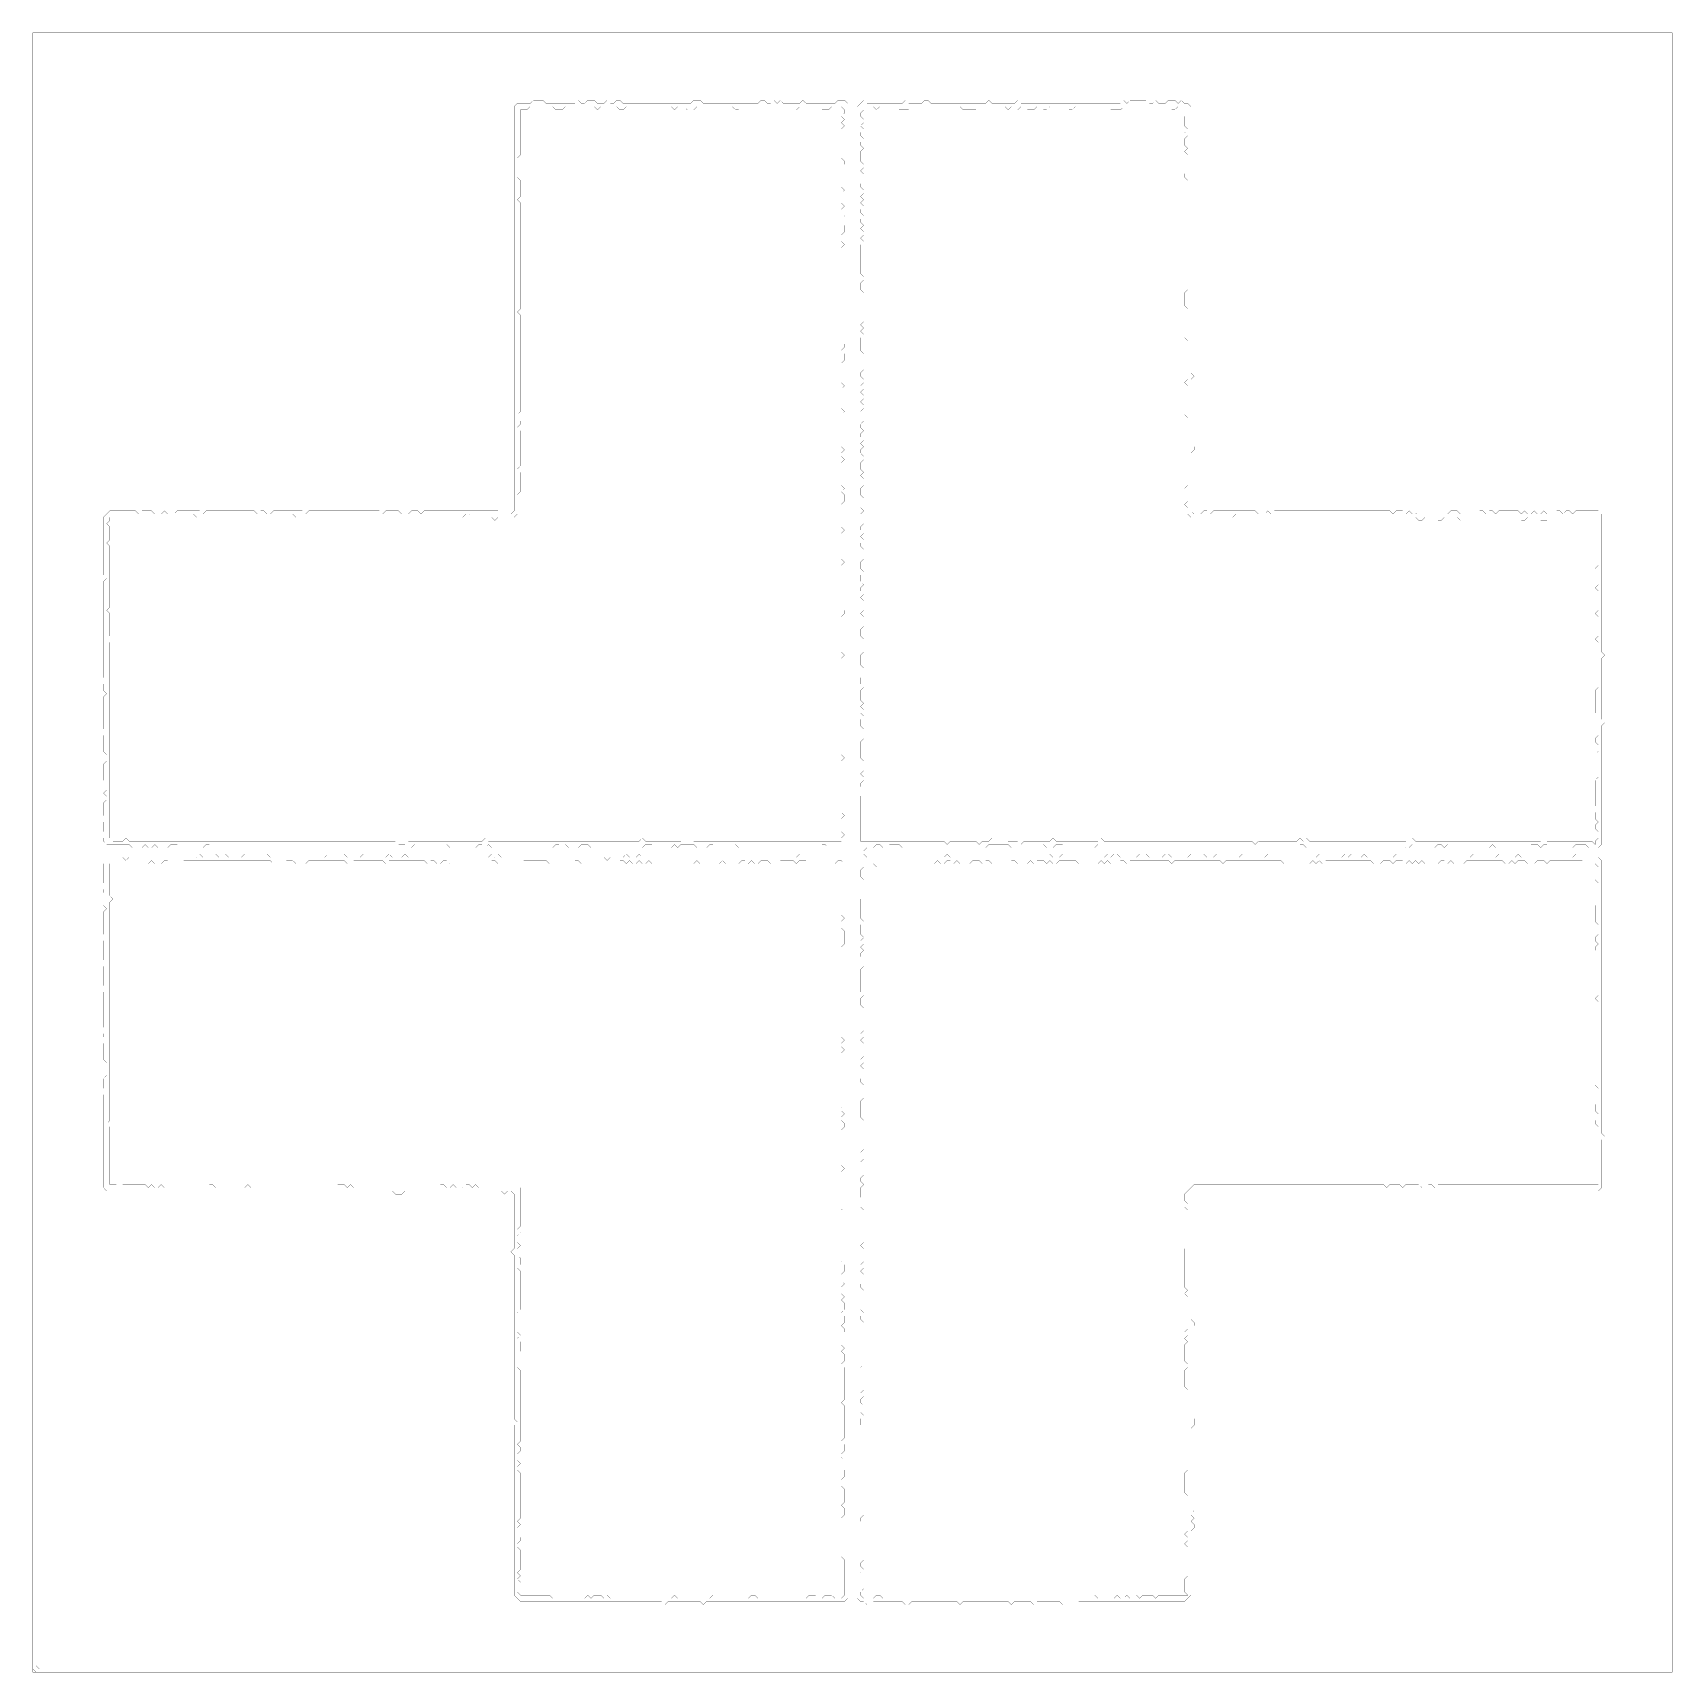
# Model space of a CAD drawing. Header units: metres. Extents: x 0 to 5284, y -5284 to 0.
import ezdxf

# ---------------------------------------------------------------- set-up
doc = ezdxf.new("R2010")
doc.units = ezdxf.units.M
doc.layers.add('conductor', color=1, linetype='Continuous')
doc.layers.add('substrate', color=5, linetype='Continuous')

msp = doc.modelspace()

# ---------------------------------------------------------------- linework, layer by layer
at = {"layer": 'conductor', "const_width": 0.5}
for points in [[(1602.7, -237.8), (1592.3, -248.2), (1582, -248.2), (1571.7, -248.2), (1571.7, -258.5), (1571.7, -268.8), (1571.7, -279.2), (1571.7, -289.5), (1571.7, -299.9), (1571.7, -310.2), (1571.7, -320.5), (1571.7, -330.9), (1571.7, -341.2), (1571.7, -351.6), (1571.7, -361.9), (1571.7, -372.2), (1571.7, -382.6), (1571.7, -392.9), (1561.3, -403.3), (1561.3, -413.6), (1561.3, -423.9), (1561.3, -434.3), (1561.3, -444.6), (1571.7, -455), (1561.3, -465.3), (1571.7, -475.6), (1571.7, -486), (1571.7, -496.3), (1571.7, -506.7), (1571.7, -517), (1571.7, -527.3), (1561.3, -537.7), (1571.7, -548), (1571.7, -558.4), (1571.7, -568.7), (1571.7, -579), (1571.7, -589.4), (1571.7, -599.7), (1571.7, -610.1), (1571.7, -620.4), (1571.7, -630.7), (1571.7, -641.1), (1571.7, -651.4), (1571.7, -661.8), (1571.7, -672.1), (1571.7, -682.4), (1571.7, -692.8), (1571.7, -703.1), (1571.7, -713.4), (1571.7, -723.8), (1571.7, -734.1), (1571.7, -744.5), (1571.7, -754.8), (1571.7, -765.1), (1571.7, -775.5), (1571.7, -785.8), (1571.7, -796.2), (1571.7, -806.5), (1571.7, -816.8), (1571.7, -827.2), (1571.7, -837.5), (1571.7, -847.9), (1571.7, -858.2), (1571.7, -868.5), (1571.7, -878.9), (1571.7, -889.2), (1561.3, -899.6), (1571.7, -909.9), (1571.7, -920.2), (1571.7, -930.6), (1571.7, -940.9), (1571.7, -951.3), (1571.7, -961.6), (1571.7, -971.9), (1571.7, -982.3), (1571.7, -992.6), (1571.7, -1003), (1571.7, -1013.3), (1571.7, -1023.6), (1571.7, -1034), (1571.7, -1044.3), (1571.7, -1054.7), (1571.7, -1065), (1571.7, -1075.3), (1571.7, -1085.7), (1571.7, -1096), (1571.7, -1106.4), (1571.7, -1116.7), (1571.7, -1127), (1571.7, -1137.4), (1571.7, -1147.7), (1571.7, -1158.1), (1571.7, -1168.4), (1571.7, -1178.7), (1571.7, -1189.1), (1571.7, -1199.4), (1571.7, -1209.8), (1571.7, -1220.1), (1561.3, -1230.4), (1561.3, -1240.8), (1571.7, -1251.1), (1571.7, -1261.5), (1561.3, -1271.8), (1571.7, -1282.1), (1571.7, -1292.5), (1571.7, -1302.8), (1571.7, -1313.2), (1571.7, -1323.5), (1571.7, -1333.8), (1571.7, -1344.2), (1571.7, -1354.5), (1571.7, -1364.9), (1571.7, -1375.2), (1571.7, -1385.5), (1571.7, -1395.9), (1561.3, -1406.2), (1571.7, -1416.6), (1571.7, -1426.9), (1571.7, -1437.2), (1571.7, -1447.6), (1571.7, -1457.9), (1571.7, -1468.3), (1571.7, -1478.6), (1561.3, -1488.9), (1561.3, -1499.3), (1561.3, -1509.6), (1561.3, -1520), (1561.3, -1530.3), (1561.3, -1540.6), (1561.3, -1551), (1551, -1561.3), (1540.6, -1561.3), (1530.3, -1571.7), (1520, -1561.3), (1509.6, -1561.3), (1499.3, -1561.3), (1488.9, -1571.7), (1478.6, -1561.3), (1468.3, -1561.3), (1457.9, -1561.3), (1447.6, -1561.3), (1437.2, -1561.3), (1426.9, -1561.3), (1416.6, -1561.3), (1406.2, -1551), (1395.9, -1551), (1385.5, -1561.3), (1375.2, -1561.3), (1364.9, -1561.3), (1354.5, -1561.3), (1344.2, -1561.3), (1333.8, -1561.3), (1323.5, -1561.3), (1313.2, -1561.3), (1302.8, -1561.3), (1292.5, -1561.3), (1282.1, -1561.3), (1271.8, -1561.3), (1261.5, -1561.3), (1251.1, -1561.3), (1240.8, -1561.3), (1230.4, -1561.3), (1220.1, -1561.3), (1209.8, -1561.3), (1199.4, -1561.3), (1189.1, -1561.3), (1178.7, -1561.3), (1168.4, -1561.3), (1158.1, -1561.3), (1147.7, -1561.3), (1137.4, -1561.3), (1127, -1561.3), (1116.7, -1561.3), (1106.4, -1561.3), (1096, -1561.3), (1085.7, -1561.3), (1075.3, -1561.3), (1065, -1561.3), (1054.7, -1561.3), (1044.3, -1561.3), (1034, -1561.3), (1023.6, -1561.3), (1013.3, -1561.3), (1003, -1561.3), (992.6, -1561.3), (982.3, -1561.3), (971.9, -1561.3), (961.6, -1561.3), (951.3, -1561.3), (940.9, -1561.3), (930.6, -1561.3), (920.2, -1561.3), (909.9, -1561.3), (899.6, -1561.3), (889.2, -1561.3), (878.9, -1561.3), (868.5, -1561.3), (858.2, -1561.3), (847.9, -1561.3), (837.5, -1551), (827.2, -1561.3), (816.8, -1561.3), (806.5, -1561.3), (796.2, -1561.3), (785.8, -1561.3), (775.5, -1561.3), (765.1, -1561.3), (754.8, -1561.3), (744.5, -1561.3), (734.1, -1561.3), (723.8, -1561.3), (713.4, -1561.3), (703.1, -1561.3), (692.8, -1561.3), (682.4, -1561.3), (672.1, -1561.3), (661.8, -1561.3), (651.4, -1561.3), (641.1, -1561.3), (630.7, -1561.3), (620.4, -1561.3), (610.1, -1561.3), (599.7, -1561.3), (589.4, -1561.3), (579, -1561.3), (568.7, -1561.3), (558.4, -1561.3), (548, -1561.3), (537.7, -1561.3), (527.3, -1561.3), (517, -1551), (506.7, -1551), (496.3, -1561.3), (486, -1561.3), (475.6, -1561.3), (465.3, -1561.3), (455, -1561.3), (444.6, -1561.3), (434.3, -1561.3), (423.9, -1561.3), (413.6, -1561.3), (403.3, -1561.3), (392.9, -1561.3), (382.6, -1561.3), (372.2, -1561.3), (361.9, -1561.3), (351.6, -1561.3), (341.2, -1561.3), (330.9, -1561.3), (320.5, -1561.3), (310.2, -1561.3), (299.9, -1561.3), (289.5, -1561.3), (279.2, -1561.3), (268.8, -1561.3), (258.5, -1561.3), (248.2, -1561.3), (248.2, -1571.7), (237.8, -1582), (248.2, -1592.3), (248.2, -1602.7), (248.2, -1613), (248.2, -1623.4), (248.2, -1633.7), (237.8, -1644), (248.2, -1654.4), (248.2, -1664.7), (248.2, -1675.1), (248.2, -1685.4), (248.2, -1695.7), (248.2, -1706.1), (248.2, -1716.4), (248.2, -1726.8), (248.2, -1737.1), (248.2, -1747.4), (248.2, -1757.8), (248.2, -1768.1), (248.2, -1778.5), (248.2, -1788.8), (248.2, -1799.1), (248.2, -1809.5), (248.2, -1819.8), (248.2, -1830.2), (248.2, -1840.5), (248.2, -1850.8), (237.8, -1861.2), (248.2, -1871.5), (248.2, -1881.9), (248.2, -1892.2), (248.2, -1902.5), (248.2, -1912.9), (248.2, -1923.2), (248.2, -1933.6), (248.2, -1943.9), (237.8, -1954.2), (248.2, -1964.6), (248.2, -1974.9), (248.2, -1985.2), (248.2, -1995.6), (248.2, -2005.9), (248.2, -2016.3), (248.2, -2026.6), (248.2, -2036.9), (248.2, -2047.3), (248.2, -2057.6), (248.2, -2068), (248.2, -2078.3), (248.2, -2088.6), (248.2, -2099), (248.2, -2109.3), (248.2, -2119.7), (248.2, -2130), (248.2, -2140.3), (248.2, -2150.7), (248.2, -2161), (248.2, -2171.4), (248.2, -2181.7), (248.2, -2192), (248.2, -2202.4), (248.2, -2212.7), (248.2, -2223.1), (248.2, -2233.4), (248.2, -2243.7), (248.2, -2254.1), (248.2, -2264.4), (248.2, -2274.8), (248.2, -2285.1), (248.2, -2295.4), (248.2, -2305.8), (248.2, -2316.1), (248.2, -2326.5), (248.2, -2336.8), (248.2, -2347.1), (248.2, -2357.5), (248.2, -2367.8), (248.2, -2378.2), (248.2, -2388.5), (248.2, -2398.8), (248.2, -2409.2), (248.2, -2419.5), (248.2, -2429.9), (248.2, -2440.2), (248.2, -2450.5), (248.2, -2460.9), (248.2, -2471.2), (248.2, -2481.6), (248.2, -2491.9), (248.2, -2502.2), (248.2, -2512.6), (248.2, -2522.9), (248.2, -2533.3), (248.2, -2543.6), (248.2, -2553.9), (248.2, -2564.3), (248.2, -2574.6), (248.2, -2585), (248.2, -2595.3), (258.5, -2605.6), (268.8, -2605.6), (279.2, -2605.6), (289.5, -2605.6), (299.9, -2595.3), (310.2, -2605.6), (320.5, -2605.6), (330.9, -2605.6), (341.2, -2605.6), (351.6, -2605.6), (361.9, -2605.6), (372.2, -2605.6), (382.6, -2605.6), (392.9, -2605.6), (403.3, -2605.6), (413.6, -2605.6), (423.9, -2605.6), (434.3, -2605.6), (444.6, -2605.6), (455, -2605.6), (465.3, -2605.6), (475.6, -2605.6), (486, -2605.6), (496.3, -2605.6), (506.7, -2605.6), (517, -2605.6), (527.3, -2605.6), (537.7, -2605.6), (548, -2605.6), (558.4, -2605.6), (568.7, -2605.6), (579, -2605.6), (589.4, -2605.6), (599.7, -2605.6), (610.1, -2605.6), (620.4, -2605.6), (630.7, -2605.6), (641.1, -2605.6), (651.4, -2605.6), (661.8, -2605.6), (672.1, -2605.6), (682.4, -2605.6), (692.8, -2605.6), (703.1, -2605.6), (713.4, -2605.6), (723.8, -2605.6), (734.1, -2605.6), (744.5, -2605.6), (754.8, -2605.6), (765.1, -2605.6), (775.5, -2605.6), (785.8, -2605.6), (796.2, -2605.6), (806.5, -2605.6), (816.8, -2605.6), (827.2, -2605.6), (837.5, -2605.6), (847.9, -2605.6), (858.2, -2605.6), (868.5, -2605.6), (878.9, -2605.6), (889.2, -2605.6), (899.6, -2605.6), (909.9, -2605.6), (920.2, -2605.6), (930.6, -2605.6), (940.9, -2605.6), (951.3, -2605.6), (961.6, -2605.6), (971.9, -2605.6), (982.3, -2605.6), (992.6, -2605.6), (1003, -2605.6), (1013.3, -2605.6), (1023.6, -2605.6), (1034, -2605.6), (1044.3, -2605.6), (1054.7, -2605.6), (1065, -2605.6), (1075.3, -2605.6), (1085.7, -2605.6), (1096, -2605.6), (1106.4, -2605.6), (1116.7, -2605.6), (1127, -2605.6), (1137.4, -2605.6), (1147.7, -2605.6), (1158.1, -2605.6), (1168.4, -2605.6), (1178.7, -2616), (1189.1, -2616), (1199.4, -2616), (1209.8, -2605.6), (1220.1, -2605.6), (1230.4, -2605.6), (1240.8, -2605.6), (1251.1, -2605.6), (1261.5, -2605.6), (1271.8, -2605.6), (1282.1, -2605.6), (1292.5, -2605.6), (1302.8, -2605.6), (1313.2, -2605.6), (1323.5, -2605.6), (1333.8, -2605.6), (1344.2, -2605.6), (1354.5, -2605.6), (1364.9, -2605.6), (1375.2, -2605.6), (1385.5, -2605.6), (1395.9, -2605.6), (1406.2, -2605.6), (1416.6, -2605.6), (1426.9, -2605.6), (1437.2, -2605.6), (1447.6, -2605.6), (1457.9, -2595.3), (1468.3, -2605.6), (1478.6, -2605.6), (1488.9, -2605.6), (1499.3, -2605.6), (1509.6, -2605.6), (1520, -2605.6), (1530.3, -2605.6), (1540.6, -2605.6), (1551, -2605.6), (1561.3, -2605.6), (1571.7, -2605.6), (1582, -2605.6), (1592.3, -2605.6), (1602.7, -2605.6), (1613, -2605.6), (1623.4, -2605.6), (1633.7, -2605.6), (1644, -2605.6), (1654.4, -2605.6), (1664.7, -2605.6), (1675.1, -2605.6), (1685.4, -2605.6), (1695.7, -2605.6), (1706.1, -2605.6), (1716.4, -2605.6), (1726.8, -2605.6), (1737.1, -2605.6), (1747.4, -2605.6), (1757.8, -2605.6), (1768.1, -2605.6), (1778.5, -2605.6), (1788.8, -2605.6), (1799.1, -2605.6), (1809.5, -2605.6), (1819.8, -2605.6), (1830.2, -2605.6), (1840.5, -2605.6), (1850.8, -2605.6), (1861.2, -2605.6), (1871.5, -2605.6), (1881.9, -2605.6), (1892.2, -2605.6), (1902.5, -2605.6), (1912.9, -2605.6), (1923.2, -2605.6), (1933.6, -2605.6), (1943.9, -2605.6), (1954.2, -2605.6), (1964.6, -2595.3), (1974.9, -2605.6), (1985.2, -2605.6), (1995.6, -2605.6), (2005.9, -2605.6), (2016.3, -2605.6), (2026.6, -2605.6), (2036.9, -2605.6), (2047.3, -2605.6), (2057.6, -2605.6), (2068, -2605.6), (2078.3, -2605.6), (2088.6, -2605.6), (2099, -2595.3), (2109.3, -2595.3), (2119.7, -2595.3), (2130, -2605.6), (2140.3, -2605.6), (2150.7, -2605.6), (2161, -2605.6), (2171.4, -2605.6), (2181.7, -2605.6), (2192, -2605.6), (2202.4, -2605.6), (2212.7, -2605.6), (2223.1, -2605.6), (2233.4, -2605.6), (2243.7, -2605.6), (2254.1, -2605.6), (2264.4, -2605.6), (2274.8, -2605.6), (2285.1, -2605.6), (2295.4, -2605.6), (2305.8, -2605.6), (2316.1, -2605.6), (2326.5, -2605.6), (2336.8, -2605.6), (2347.1, -2605.6), (2357.5, -2605.6), (2367.8, -2605.6), (2378.2, -2605.6), (2388.5, -2605.6), (2398.8, -2605.6), (2409.2, -2605.6), (2419.5, -2605.6), (2429.9, -2605.6), (2440.2, -2605.6), (2450.5, -2605.6), (2460.9, -2605.6), (2471.2, -2605.6), (2481.6, -2605.6), (2491.9, -2605.6), (2502.2, -2605.6), (2512.6, -2605.6), (2522.9, -2605.6), (2533.3, -2605.6), (2543.6, -2605.6), (2553.9, -2605.6), (2564.3, -2605.6), (2574.6, -2605.6), (2585, -2605.6), (2595.3, -2605.6), (2605.6, -2605.6), (2605.6, -2595.3), (2616, -2585), (2605.6, -2574.6), (2605.6, -2564.3), (2605.6, -2553.9), (2616, -2543.6), (2605.6, -2533.3), (2616, -2522.9), (2605.6, -2512.6), (2605.6, -2502.2), (2605.6, -2491.9), (2605.6, -2481.6), (2605.6, -2471.2), (2616, -2460.9), (2605.6, -2450.5), (2605.6, -2440.2), (2605.6, -2429.9), (2605.6, -2419.5), (2605.6, -2409.2), (2605.6, -2398.8), (2605.6, -2388.5), (2605.6, -2378.2), (2605.6, -2367.8), (2605.6, -2357.5), (2605.6, -2347.1), (2616, -2336.8), (2605.6, -2326.5), (2605.6, -2316.1), (2605.6, -2305.8), (2605.6, -2295.4), (2605.6, -2285.1), (2605.6, -2274.8), (2605.6, -2264.4), (2605.6, -2254.1), (2605.6, -2243.7), (2605.6, -2233.4), (2605.6, -2223.1), (2605.6, -2212.7), (2605.6, -2202.4), (2605.6, -2192), (2605.6, -2181.7), (2605.6, -2171.4), (2605.6, -2161), (2605.6, -2150.7), (2605.6, -2140.3), (2605.6, -2130), (2605.6, -2119.7), (2605.6, -2109.3), (2605.6, -2099), (2605.6, -2088.6), (2605.6, -2078.3), (2605.6, -2068), (2605.6, -2057.6), (2605.6, -2047.3), (2605.6, -2036.9), (2605.6, -2026.6), (2605.6, -2016.3), (2616, -2005.9), (2605.6, -1995.6), (2605.6, -1985.2), (2605.6, -1974.9), (2605.6, -1964.6), (2605.6, -1954.2), (2605.6, -1943.9), (2605.6, -1933.6), (2605.6, -1923.2), (2605.6, -1912.9), (2605.6, -1902.5), (2605.6, -1892.2), (2605.6, -1881.9), (2616, -1871.5), (2616, -1861.2), (2605.6, -1850.8), (2605.6, -1840.5), (2605.6, -1830.2), (2605.6, -1819.8), (2605.6, -1809.5), (2616, -1799.1), (2605.6, -1788.8), (2605.6, -1778.5), (2605.6, -1768.1), (2605.6, -1757.8), (2605.6, -1747.4), (2605.6, -1737.1), (2605.6, -1726.8), (2605.6, -1716.4), (2616, -1706.1), (2605.6, -1695.7), (2605.6, -1685.4), (2605.6, -1675.1), (2605.6, -1664.7), (2605.6, -1654.4), (2605.6, -1644), (2605.6, -1633.7), (2605.6, -1623.4), (2605.6, -1613), (2616, -1602.7), (2605.6, -1592.3), (2605.6, -1582), (2605.6, -1571.7), (2605.6, -1561.3), (2605.6, -1551), (2605.6, -1540.6), (2616, -1530.3), (2605.6, -1520), (2616, -1509.6), (2616, -1499.3), (2616, -1488.9), (2605.6, -1478.6), (2616, -1468.3), (2605.6, -1457.9), (2616, -1447.6), (2605.6, -1437.2), (2605.6, -1426.9), (2605.6, -1416.6), (2605.6, -1406.2), (2605.6, -1395.9), (2605.6, -1385.5), (2616, -1375.2), (2605.6, -1364.9), (2605.6, -1354.5), (2616, -1344.2), (2605.6, -1333.8), (2605.6, -1323.5), (2605.6, -1313.2), (2605.6, -1302.8), (2605.6, -1292.5), (2605.6, -1282.1), (2605.6, -1271.8), (2605.6, -1261.5), (2605.6, -1251.1), (2605.6, -1240.8), (2605.6, -1230.4), (2616, -1220.1), (2605.6, -1209.8), (2605.6, -1199.4), (2605.6, -1189.1), (2605.6, -1178.7), (2605.6, -1168.4), (2605.6, -1158.1), (2605.6, -1147.7), (2616, -1137.4), (2605.6, -1127), (2605.6, -1116.7), (2605.6, -1106.4), (2605.6, -1096), (2605.6, -1085.7), (2605.6, -1075.3), (2605.6, -1065), (2616, -1054.7), (2616, -1044.3), (2616, -1034), (2605.6, -1023.6), (2616, -1013.3), (2616, -1003), (2605.6, -992.6), (2605.6, -982.3), (2605.6, -971.9), (2605.6, -961.6), (2605.6, -951.3), (2605.6, -940.9), (2605.6, -930.6), (2605.6, -920.2), (2605.6, -909.9), (2605.6, -899.6), (2605.6, -889.2), (2605.6, -878.9), (2605.6, -868.5), (2605.6, -858.2), (2605.6, -847.9), (2605.6, -837.5), (2605.6, -827.2), (2605.6, -816.8), (2605.6, -806.5), (2605.6, -796.2), (2605.6, -785.8), (2605.6, -775.5), (2605.6, -765.1), (2605.6, -754.8), (2605.6, -744.5), (2605.6, -734.1), (2605.6, -723.8), (2605.6, -713.4), (2605.6, -703.1), (2605.6, -692.8), (2616, -682.4), (2605.6, -672.1), (2605.6, -661.8), (2605.6, -651.4), (2616, -641.1), (2616, -630.7), (2616, -620.4), (2605.6, -610.1), (2605.6, -599.7), (2616, -589.4), (2605.6, -579), (2605.6, -568.7), (2616, -558.4), (2605.6, -548), (2616, -537.7), (2605.6, -527.3), (2605.6, -517), (2616, -506.7), (2605.6, -496.3), (2605.6, -486), (2605.6, -475.6), (2605.6, -465.3), (2605.6, -455), (2605.6, -444.6), (2605.6, -434.3), (2616, -423.9), (2616, -413.6), (2605.6, -403.3), (2605.6, -392.9), (2605.6, -382.6), (2605.6, -372.2), (2605.6, -361.9), (2605.6, -351.6), (2605.6, -341.2), (2605.6, -330.9), (2605.6, -320.5), (2605.6, -310.2), (2616, -299.9), (2605.6, -289.5), (2616, -279.2), (2605.6, -268.8), (2616, -258.5), (2616, -248.2), (2605.6, -237.8), (2595.3, -237.8), (2585, -237.8), (2574.6, -237.8), (2564.3, -248.2), (2553.9, -248.2), (2543.6, -248.2), (2533.3, -237.8), (2522.9, -237.8), (2512.6, -237.8), (2502.2, -237.8), (2491.9, -237.8), (2481.6, -237.8), (2471.2, -237.8), (2460.9, -248.2), (2450.5, -237.8), (2440.2, -237.8), (2429.9, -237.8), (2419.5, -237.8), (2409.2, -237.8), (2398.8, -237.8), (2388.5, -237.8), (2378.2, -237.8), (2367.8, -237.8), (2357.5, -237.8), (2347.1, -237.8), (2336.8, -237.8), (2326.5, -237.8), (2316.1, -237.8), (2305.8, -237.8), (2295.4, -237.8), (2285.1, -237.8), (2274.8, -248.2), (2264.4, -248.2), (2254.1, -237.8), (2243.7, -237.8), (2233.4, -237.8), (2223.1, -237.8), (2212.7, -237.8), (2202.4, -237.8), (2192, -237.8), (2181.7, -237.8), (2171.4, -237.8), (2161, -237.8), (2150.7, -237.8), (2140.3, -237.8), (2130, -248.2), (2119.7, -237.8), (2109.3, -248.2), (2099, -237.8), (2088.6, -237.8), (2078.3, -237.8), (2068, -248.2), (2057.6, -237.8), (2047.3, -237.8), (2036.9, -237.8), (2026.6, -237.8), (2016.3, -237.8), (2005.9, -237.8), (1995.6, -237.8), (1985.2, -237.8), (1974.9, -237.8), (1964.6, -237.8), (1954.2, -237.8), (1943.9, -237.8), (1933.6, -237.8), (1923.2, -237.8), (1912.9, -237.8), (1902.5, -248.2), (1892.2, -248.2), (1881.9, -237.8), (1871.5, -237.8), (1861.2, -237.8), (1850.8, -237.8), (1840.5, -237.8), (1830.2, -237.8), (1819.8, -248.2), (1809.5, -237.8), (1799.1, -237.8), (1788.8, -237.8), (1778.5, -237.8), (1768.1, -237.8), (1757.8, -237.8), (1747.4, -237.8), (1737.1, -237.8), (1726.8, -237.8), (1716.4, -237.8), (1706.1, -248.2), (1695.7, -248.2), (1685.4, -248.2), (1675.1, -237.8), (1664.7, -237.8), (1654.4, -237.8), (1644, -237.8), (1633.7, -237.8), (1623.4, -237.8), (1613, -237.8)], [(2678, -237.8), (2678, -248.2), (2667.7, -258.5), (2667.7, -268.8), (2678, -279.2), (2678, -289.5), (2667.7, -299.9), (2678, -310.2), (2667.7, -320.5), (2667.7, -330.9), (2678, -341.2), (2667.7, -351.6), (2667.7, -361.9), (2678, -372.2), (2667.7, -382.6), (2667.7, -392.9), (2667.7, -403.3), (2667.7, -413.6), (2678, -423.9), (2678, -434.3), (2667.7, -444.6), (2678, -455), (2678, -465.3), (2678, -475.6), (2667.7, -486), (2667.7, -496.3), (2678, -506.7), (2678, -517), (2667.7, -527.3), (2678, -537.7), (2667.7, -548), (2678, -558.4), (2667.7, -568.7), (2667.7, -579), (2678, -589.4), (2667.7, -599.7), (2667.7, -610.1), (2678, -620.4), (2667.7, -630.7), (2678, -641.1), (2678, -651.4), (2667.7, -661.8), (2678, -672.1), (2667.7, -682.4), (2667.7, -692.8), (2667.7, -703.1), (2667.7, -713.4), (2667.7, -723.8), (2667.7, -734.1), (2667.7, -744.5), (2667.7, -754.8), (2667.7, -765.1), (2667.7, -775.5), (2678, -785.8), (2678, -796.2), (2667.7, -806.5), (2667.7, -816.8), (2667.7, -827.2), (2678, -837.5), (2678, -847.9), (2678, -858.2), (2678, -868.5), (2678, -878.9), (2678, -889.2), (2678, -899.6), (2678, -909.9), (2678, -920.2), (2678, -930.6), (2667.7, -940.9), (2678, -951.3), (2667.7, -961.6), (2678, -971.9), (2667.7, -982.3), (2667.7, -992.6), (2667.7, -1003), (2667.7, -1013.3), (2667.7, -1023.6), (2678, -1034), (2678, -1044.3), (2678, -1054.7), (2678, -1065), (2678, -1075.3), (2678, -1085.7), (2667.7, -1096), (2667.7, -1106.4), (2678, -1116.7), (2678, -1127), (2667.7, -1137.4), (2678, -1147.7), (2667.7, -1158.1), (2678, -1168.4), (2678, -1178.7), (2667.7, -1189.1), (2678, -1199.4), (2678, -1209.8), (2667.7, -1220.1), (2678, -1230.4), (2678, -1240.8), (2678, -1251.1), (2667.7, -1261.5), (2667.7, -1271.8), (2678, -1282.1), (2667.7, -1292.5), (2667.7, -1302.8), (2678, -1313.2), (2667.7, -1323.5), (2678, -1333.8), (2667.7, -1344.2), (2667.7, -1354.5), (2678, -1364.9), (2678, -1375.2), (2667.7, -1385.5), (2667.7, -1395.9), (2667.7, -1406.2), (2678, -1416.6), (2667.7, -1426.9), (2678, -1437.2), (2678, -1447.6), (2678, -1457.9), (2667.7, -1468.3), (2667.7, -1478.6), (2667.7, -1488.9), (2678, -1499.3), (2678, -1509.6), (2678, -1520), (2667.7, -1530.3), (2678, -1540.6), (2667.7, -1551), (2678, -1561.3), (2678, -1571.7), (2678, -1582), (2667.7, -1592.3), (2667.7, -1602.7), (2678, -1613), (2667.7, -1623.4), (2678, -1633.7), (2667.7, -1644), (2667.7, -1654.4), (2678, -1664.7), (2678, -1675.1), (2678, -1685.4), (2678, -1695.7), (2667.7, -1706.1), (2667.7, -1716.4), (2667.7, -1726.8), (2678, -1737.1), (2667.7, -1747.4), (2667.7, -1757.8), (2667.7, -1768.1), (2678, -1778.5), (2667.7, -1788.8), (2667.7, -1799.1), (2678, -1809.5), (2667.7, -1819.8), (2678, -1830.2), (2678, -1840.5), (2678, -1850.8), (2678, -1861.2), (2667.7, -1871.5), (2678, -1881.9), (2678, -1892.2), (2678, -1902.5), (2678, -1912.9), (2667.7, -1923.2), (2667.7, -1933.6), (2667.7, -1943.9), (2678, -1954.2), (2678, -1964.6), (2678, -1974.9), (2678, -1985.2), (2678, -1995.6), (2667.7, -2005.9), (2667.7, -2016.3), (2667.7, -2026.6), (2667.7, -2036.9), (2678, -2047.3), (2678, -2057.6), (2678, -2068), (2667.7, -2078.3), (2667.7, -2088.6), (2667.7, -2099), (2678, -2109.3), (2667.7, -2119.7), (2667.7, -2130), (2667.7, -2140.3), (2667.7, -2150.7), (2678, -2161), (2667.7, -2171.4), (2678, -2181.7), (2667.7, -2192), (2678, -2202.4), (2667.7, -2212.7), (2667.7, -2223.1), (2667.7, -2233.4), (2678, -2243.7), (2678, -2254.1), (2678, -2264.4), (2678, -2274.8), (2667.7, -2285.1), (2667.7, -2295.4), (2667.7, -2305.8), (2667.7, -2316.1), (2667.7, -2326.5), (2667.7, -2336.8), (2678, -2347.1), (2678, -2357.5), (2678, -2367.8), (2678, -2378.2), (2667.7, -2388.5), (2678, -2398.8), (2678, -2409.2), (2667.7, -2419.5), (2667.7, -2429.9), (2678, -2440.2), (2678, -2450.5), (2667.7, -2460.9), (2667.7, -2471.2), (2667.7, -2481.6), (2667.7, -2491.9), (2667.7, -2502.2), (2667.7, -2512.6), (2667.7, -2522.9), (2667.7, -2533.3), (2667.7, -2543.6), (2667.7, -2553.9), (2667.7, -2564.3), (2667.7, -2574.6), (2667.7, -2585), (2667.7, -2595.3), (2667.7, -2605.6), (2678, -2605.6), (2688.4, -2605.6), (2698.7, -2605.6), (2709, -2605.6), (2719.4, -2605.6), (2729.7, -2605.6), (2740.1, -2605.6), (2750.4, -2605.6), (2760.7, -2605.6), (2771.1, -2605.6), (2781.4, -2605.6), (2791.8, -2605.6), (2802.1, -2605.6), (2812.4, -2605.6), (2822.8, -2605.6), (2833.1, -2605.6), (2843.5, -2605.6), (2853.8, -2605.6), (2864.1, -2605.6), (2874.5, -2605.6), (2884.8, -2605.6), (2895.2, -2605.6), (2905.5, -2605.6), (2915.8, -2605.6), (2926.2, -2605.6), (2936.5, -2605.6), (2946.9, -2616), (2957.2, -2605.6), (2967.5, -2605.6), (2977.9, -2605.6), (2988.2, -2605.6), (2998.6, -2605.6), (3008.9, -2605.6), (3019.2, -2605.6), (3029.6, -2605.6), (3039.9, -2605.6), (3050.3, -2616), (3060.6, -2605.6), (3070.9, -2605.6), (3081.3, -2605.6), (3091.6, -2595.3), (3102, -2595.3), (3112.3, -2595.3), (3122.6, -2595.3), (3133, -2595.3), (3143.3, -2605.6), (3153.7, -2605.6), (3164, -2605.6), (3174.3, -2605.6), (3184.7, -2616), (3195, -2605.6), (3205.4, -2605.6), (3215.7, -2605.6), (3226, -2605.6), (3236.4, -2605.6), (3246.7, -2605.6), (3257.1, -2605.6), (3267.4, -2605.6), (3277.7, -2605.6), (3288.1, -2595.3), (3298.4, -2605.6), (3308.8, -2605.6), (3319.1, -2605.6), (3329.4, -2605.6), (3339.8, -2605.6), (3350.1, -2605.6), (3360.4, -2605.6), (3370.8, -2605.6), (3381.1, -2605.6), (3391.5, -2605.6), (3401.8, -2605.6), (3412.1, -2605.6), (3422.5, -2605.6), (3432.8, -2605.6), (3443.2, -2595.3), (3453.5, -2605.6), (3463.8, -2605.6), (3474.2, -2605.6), (3484.5, -2605.6), (3494.9, -2605.6), (3505.2, -2605.6), (3515.5, -2605.6), (3525.9, -2605.6), (3536.2, -2605.6), (3546.6, -2605.6), (3556.9, -2605.6), (3567.2, -2605.6), (3577.6, -2605.6), (3587.9, -2605.6), (3598.3, -2605.6), (3608.6, -2605.6), (3618.9, -2605.6), (3629.3, -2605.6), (3639.6, -2605.6), (3650, -2605.6), (3660.3, -2605.6), (3670.6, -2605.6), (3681, -2605.6), (3691.3, -2605.6), (3701.7, -2605.6), (3712, -2605.6), (3722.3, -2605.6), (3732.7, -2605.6), (3743, -2605.6), (3753.4, -2605.6), (3763.7, -2605.6), (3774, -2605.6), (3784.4, -2605.6), (3794.7, -2605.6), (3805.1, -2605.6), (3815.4, -2605.6), (3825.7, -2605.6), (3836.1, -2605.6), (3846.4, -2605.6), (3856.8, -2605.6), (3867.1, -2605.6), (3877.4, -2605.6), (3887.8, -2605.6), (3898.1, -2605.6), (3908.5, -2605.6), (3918.8, -2605.6), (3929.1, -2605.6), (3939.5, -2616), (3949.8, -2605.6), (3960.2, -2605.6), (3970.5, -2605.6), (3980.8, -2605.6), (3991.2, -2605.6), (4001.5, -2605.6), (4011.9, -2605.6), (4022.2, -2605.6), (4032.5, -2605.6), (4042.9, -2605.6), (4053.2, -2605.6), (4063.6, -2605.6), (4073.9, -2605.6), (4084.2, -2595.3), (4094.6, -2605.6), (4104.9, -2595.3), (4115.3, -2605.6), (4125.6, -2605.6), (4135.9, -2605.6), (4146.3, -2605.6), (4156.6, -2605.6), (4167, -2605.6), (4177.3, -2605.6), (4187.6, -2605.6), (4198, -2605.6), (4208.3, -2605.6), (4218.7, -2605.6), (4229, -2605.6), (4239.3, -2605.6), (4249.7, -2605.6), (4260, -2605.6), (4270.4, -2605.6), (4280.7, -2605.6), (4291, -2605.6), (4301.4, -2605.6), (4311.7, -2605.6), (4322.1, -2605.6), (4332.4, -2605.6), (4342.7, -2605.6), (4353.1, -2605.6), (4363.4, -2605.6), (4373.8, -2605.6), (4384.1, -2605.6), (4394.4, -2605.6), (4404.8, -2605.6), (4415.1, -2605.6), (4425.5, -2605.6), (4435.8, -2595.3), (4446.1, -2595.3), (4456.5, -2605.6), (4466.8, -2605.6), (4477.2, -2605.6), (4487.5, -2605.6), (4497.8, -2605.6), (4508.2, -2605.6), (4518.5, -2605.6), (4528.9, -2605.6), (4539.2, -2605.6), (4549.5, -2605.6), (4559.9, -2605.6), (4570.2, -2605.6), (4580.6, -2605.6), (4590.9, -2605.6), (4601.2, -2605.6), (4611.6, -2605.6), (4621.9, -2605.6), (4632.2, -2605.6), (4642.6, -2605.6), (4652.9, -2605.6), (4663.3, -2605.6), (4673.6, -2605.6), (4683.9, -2605.6), (4694.3, -2605.6), (4704.6, -2605.6), (4715, -2605.6), (4725.3, -2605.6), (4735.6, -2605.6), (4746, -2605.6), (4756.3, -2605.6), (4766.7, -2605.6), (4777, -2605.6), (4787.3, -2605.6), (4797.7, -2605.6), (4808, -2605.6), (4818.4, -2605.6), (4828.7, -2605.6), (4839, -2605.6), (4849.4, -2605.6), (4859.7, -2605.6), (4870.1, -2595.3), (4880.4, -2605.6), (4890.7, -2605.6), (4901.1, -2605.6), (4911.4, -2605.6), (4921.8, -2605.6), (4932.1, -2605.6), (4942.4, -2605.6), (4952.8, -2605.6), (4963.1, -2605.6), (4973.5, -2605.6), (4983.8, -2605.6), (4994.1, -2605.6), (5004.5, -2605.6), (5014.8, -2605.6), (5025.2, -2605.6), (5035.5, -2616), (5035.5, -2605.6), (5045.8, -2595.3), (5045.8, -2585), (5045.8, -2574.6), (5035.5, -2564.3), (5035.5, -2553.9), (5045.8, -2543.6), (5035.5, -2533.3), (5035.5, -2522.9), (5035.5, -2512.6), (5045.8, -2502.2), (5035.5, -2491.9), (5035.5, -2481.6), (5035.5, -2471.2), (5035.5, -2460.9), (5035.5, -2450.5), (5035.5, -2440.2), (5035.5, -2429.9), (5035.5, -2419.5), (5035.5, -2409.2), (5045.8, -2398.8), (5045.8, -2388.5), (5045.8, -2378.2), (5045.8, -2367.8), (5045.8, -2357.5), (5045.8, -2347.1), (5045.8, -2336.8), (5035.5, -2326.5), (5045.8, -2316.1), (5045.8, -2305.8), (5045.8, -2295.4), (5035.5, -2285.1), (5035.5, -2274.8), (5045.8, -2264.4), (5045.8, -2254.1), (5045.8, -2243.7), (5045.8, -2233.4), (5045.8, -2223.1), (5045.8, -2212.7), (5045.8, -2202.4), (5035.5, -2192), (5035.5, -2181.7), (5035.5, -2171.4), (5035.5, -2161), (5035.5, -2150.7), (5035.5, -2140.3), (5035.5, -2130), (5035.5, -2119.7), (5045.8, -2109.3), (5045.8, -2099), (5045.8, -2088.6), (5045.8, -2078.3), (5045.8, -2068), (5045.8, -2057.6), (5045.8, -2047.3), (5045.8, -2036.9), (5045.8, -2026.6), (5045.8, -2016.3), (5045.8, -2005.9), (5045.8, -1995.6), (5045.8, -1985.2), (5045.8, -1974.9), (5045.8, -1964.6), (5035.5, -1954.2), (5045.8, -1943.9), (5045.8, -1933.6), (5045.8, -1923.2), (5045.8, -1912.9), (5045.8, -1902.5), (5045.8, -1892.2), (5045.8, -1881.9), (5035.5, -1871.5), (5045.8, -1861.2), (5045.8, -1850.8), (5045.8, -1840.5), (5045.8, -1830.2), (5045.8, -1819.8), (5045.8, -1809.5), (5045.8, -1799.1), (5035.5, -1788.8), (5045.8, -1778.5), (5045.8, -1768.1), (5045.8, -1757.8), (5035.5, -1747.4), (5045.8, -1737.1), (5035.5, -1726.8), (5045.8, -1716.4), (5045.8, -1706.1), (5045.8, -1695.7), (5045.8, -1685.4), (5045.8, -1675.1), (5045.8, -1664.7), (5045.8, -1654.4), (5045.8, -1644), (5045.8, -1633.7), (5045.8, -1623.4), (5045.8, -1613), (5045.8, -1602.7), (5045.8, -1592.3), (5045.8, -1582), (5045.8, -1571.7), (5035.5, -1561.3), (5025.2, -1561.3), (5014.8, -1561.3), (5004.5, -1561.3), (4994.1, -1561.3), (4983.8, -1561.3), (4973.5, -1561.3), (4963.1, -1561.3), (4952.8, -1561.3), (4942.4, -1561.3), (4932.1, -1561.3), (4921.8, -1561.3), (4911.4, -1561.3), (4901.1, -1561.3), (4890.7, -1561.3), (4880.4, -1571.7), (4870.1, -1571.7), (4859.7, -1571.7), (4849.4, -1561.3), (4839, -1561.3), (4828.7, -1561.3), (4818.4, -1561.3), (4808, -1571.7), (4797.7, -1571.7), (4787.3, -1561.3), (4777, -1561.3), (4766.7, -1561.3), (4756.3, -1561.3), (4746, -1561.3), (4735.6, -1561.3), (4725.3, -1561.3), (4715, -1561.3), (4704.6, -1561.3), (4694.3, -1561.3), (4683.9, -1561.3), (4673.6, -1561.3), (4663.3, -1561.3), (4652.9, -1561.3), (4642.6, -1561.3), (4632.2, -1561.3), (4621.9, -1561.3), (4611.6, -1561.3), (4601.2, -1571.7), (4590.9, -1561.3), (4580.6, -1561.3), (4570.2, -1561.3), (4559.9, -1561.3), (4549.5, -1561.3), (4539.2, -1571.7), (4528.9, -1571.7), (4518.5, -1561.3), (4508.2, -1561.3), (4497.8, -1561.3), (4487.5, -1561.3), (4477.2, -1571.7), (4466.8, -1571.7), (4456.5, -1561.3), (4446.1, -1561.3), (4435.8, -1561.3), (4425.5, -1561.3), (4415.1, -1561.3), (4404.8, -1561.3), (4394.4, -1561.3), (4384.1, -1561.3), (4373.8, -1561.3), (4363.4, -1561.3), (4353.1, -1561.3), (4342.7, -1561.3), (4332.4, -1561.3), (4322.1, -1561.3), (4311.7, -1561.3), (4301.4, -1561.3), (4291, -1561.3), (4280.7, -1561.3), (4270.4, -1561.3), (4260, -1561.3), (4249.7, -1561.3), (4239.3, -1561.3), (4229, -1561.3), (4218.7, -1561.3), (4208.3, -1561.3), (4198, -1561.3), (4187.6, -1561.3), (4177.3, -1561.3), (4167, -1561.3), (4156.6, -1561.3), (4146.3, -1561.3), (4135.9, -1561.3), (4125.6, -1561.3), (4115.3, -1561.3), (4104.9, -1561.3), (4094.6, -1561.3), (4084.2, -1561.3), (4073.9, -1561.3), (4063.6, -1561.3), (4053.2, -1561.3), (4042.9, -1561.3), (4032.5, -1561.3), (4022.2, -1561.3), (4011.9, -1561.3), (4001.5, -1561.3), (3991.2, -1561.3), (3980.8, -1561.3), (3970.5, -1561.3), (3960.2, -1561.3), (3949.8, -1561.3), (3939.5, -1561.3), (3929.1, -1561.3), (3918.8, -1561.3), (3908.5, -1561.3), (3898.1, -1561.3), (3887.8, -1561.3), (3877.4, -1551), (3867.1, -1561.3), (3856.8, -1561.3), (3846.4, -1561.3), (3836.1, -1561.3), (3825.7, -1561.3), (3815.4, -1561.3), (3805.1, -1561.3), (3794.7, -1561.3), (3784.4, -1561.3), (3774, -1561.3), (3763.7, -1561.3), (3753.4, -1561.3), (3743, -1561.3), (3732.7, -1561.3), (3722.3, -1551), (3722.3, -1540.6), (3722.3, -1530.3), (3712, -1520), (3722.3, -1509.6), (3722.3, -1499.3), (3722.3, -1488.9), (3722.3, -1478.6), (3712, -1468.3), (3722.3, -1457.9), (3722.3, -1447.6), (3722.3, -1437.2), (3722.3, -1426.9), (3722.3, -1416.6), (3722.3, -1406.2), (3722.3, -1395.9), (3722.3, -1385.5), (3722.3, -1375.2), (3722.3, -1364.9), (3722.3, -1354.5), (3722.3, -1344.2), (3722.3, -1333.8), (3722.3, -1323.5), (3722.3, -1313.2), (3722.3, -1302.8), (3722.3, -1292.5), (3722.3, -1282.1), (3722.3, -1271.8), (3722.3, -1261.5), (3722.3, -1251.1), (3722.3, -1240.8), (3712, -1230.4), (3722.3, -1220.1), (3722.3, -1209.8), (3712, -1199.4), (3722.3, -1189.1), (3722.3, -1178.7), (3722.3, -1168.4), (3722.3, -1158.1), (3722.3, -1147.7), (3722.3, -1137.4), (3712, -1127), (3722.3, -1116.7), (3722.3, -1106.4), (3722.3, -1096), (3722.3, -1085.7), (3722.3, -1075.3), (3722.3, -1065), (3722.3, -1054.7), (3722.3, -1044.3), (3722.3, -1034), (3722.3, -1023.6), (3722.3, -1013.3), (3722.3, -1003), (3722.3, -992.6), (3712, -982.3), (3722.3, -971.9), (3722.3, -961.6), (3722.3, -951.3), (3722.3, -940.9), (3722.3, -930.6), (3722.3, -920.2), (3722.3, -909.9), (3722.3, -899.6), (3722.3, -889.2), (3712, -878.9), (3712, -868.5), (3712, -858.2), (3712, -847.9), (3712, -837.5), (3722.3, -827.2), (3722.3, -816.8), (3722.3, -806.5), (3722.3, -796.2), (3722.3, -785.8), (3722.3, -775.5), (3722.3, -765.1), (3722.3, -754.8), (3722.3, -744.5), (3722.3, -734.1), (3722.3, -723.8), (3722.3, -713.4), (3712, -703.1), (3722.3, -692.8), (3722.3, -682.4), (3722.3, -672.1), (3722.3, -661.8), (3722.3, -651.4), (3722.3, -641.1), (3722.3, -630.7), (3722.3, -620.4), (3722.3, -610.1), (3722.3, -599.7), (3722.3, -589.4), (3722.3, -579), (3722.3, -568.7), (3722.3, -558.4), (3722.3, -548), (3722.3, -537.7), (3722.3, -527.3), (3722.3, -517), (3722.3, -506.7), (3722.3, -496.3), (3722.3, -486), (3722.3, -475.6), (3712, -465.3), (3712, -455), (3722.3, -444.6), (3722.3, -434.3), (3722.3, -423.9), (3722.3, -413.6), (3712, -403.3), (3722.3, -392.9), (3712, -382.6), (3722.3, -372.2), (3712, -361.9), (3712, -351.6), (3712, -341.2), (3722.3, -330.9), (3712, -320.5), (3722.3, -310.2), (3712, -299.9), (3712, -289.5), (3712, -279.2), (3712, -268.8), (3722.3, -258.5), (3722.3, -248.2), (3712, -237.8), (3701.7, -237.8), (3691.3, -237.8), (3681, -248.2), (3670.6, -248.2), (3660.3, -237.8), (3650, -237.8), (3639.6, -237.8), (3629.3, -237.8), (3618.9, -237.8), (3608.6, -237.8), (3598.3, -237.8), (3587.9, -237.8), (3577.6, -237.8), (3567.2, -237.8), (3556.9, -237.8), (3546.6, -237.8), (3536.2, -237.8), (3525.9, -237.8), (3515.5, -237.8), (3505.2, -248.2), (3494.9, -248.2), (3484.5, -248.2), (3474.2, -248.2), (3463.8, -237.8), (3453.5, -248.2), (3443.2, -237.8), (3432.8, -237.8), (3422.5, -237.8), (3412.1, -237.8), (3401.8, -237.8), (3391.5, -237.8), (3381.1, -237.8), (3370.8, -237.8), (3360.4, -237.8), (3350.1, -248.2), (3339.8, -248.2), (3329.4, -237.8), (3319.1, -237.8), (3308.8, -237.8), (3298.4, -237.8), (3288.1, -237.8), (3277.7, -237.8), (3267.4, -248.2), (3257.1, -248.2), (3246.7, -237.8), (3236.4, -237.8), (3226, -248.2), (3215.7, -248.2), (3205.4, -248.2), (3195, -237.8), (3184.7, -237.8), (3174.3, -248.2), (3164, -237.8), (3153.7, -237.8), (3143.3, -248.2), (3133, -237.8), (3122.6, -237.8), (3112.3, -237.8), (3102, -237.8), (3091.6, -237.8), (3081.3, -237.8), (3070.9, -237.8), (3060.6, -237.8), (3050.3, -237.8), (3039.9, -248.2), (3029.6, -248.2), (3019.2, -248.2), (3008.9, -248.2), (2998.6, -248.2), (2988.2, -237.8), (2977.9, -237.8), (2967.5, -237.8), (2957.2, -237.8), (2946.9, -237.8), (2936.5, -237.8), (2926.2, -237.8), (2915.8, -237.8), (2905.5, -237.8), (2895.2, -237.8), (2884.8, -237.8), (2874.5, -237.8), (2864.1, -237.8), (2853.8, -237.8), (2843.5, -237.8), (2833.1, -237.8), (2822.8, -248.2), (2812.4, -248.2), (2802.1, -248.2), (2791.8, -248.2), (2781.4, -237.8), (2771.1, -237.8), (2760.7, -237.8), (2750.4, -237.8), (2740.1, -248.2), (2729.7, -237.8), (2719.4, -248.2), (2709, -237.8), (2698.7, -237.8), (2688.4, -237.8)], [(382.6, -2667.7), (372.2, -2678), (361.9, -2678), (351.6, -2678), (341.2, -2678), (330.9, -2678), (320.5, -2678), (310.2, -2678), (299.9, -2688.4), (289.5, -2688.4), (279.2, -2678), (268.8, -2678), (258.5, -2678), (248.2, -2678), (248.2, -2688.4), (248.2, -2698.7), (248.2, -2709), (248.2, -2719.4), (248.2, -2729.7), (248.2, -2740.1), (248.2, -2750.4), (248.2, -2760.7), (248.2, -2771.1), (248.2, -2781.4), (258.5, -2791.8), (248.2, -2802.1), (248.2, -2812.4), (248.2, -2822.8), (248.2, -2833.1), (248.2, -2843.5), (248.2, -2853.8), (248.2, -2864.1), (248.2, -2874.5), (248.2, -2884.8), (248.2, -2895.2), (248.2, -2905.5), (248.2, -2915.8), (248.2, -2926.2), (248.2, -2936.5), (248.2, -2946.9), (248.2, -2957.2), (248.2, -2967.5), (248.2, -2977.9), (248.2, -2988.2), (248.2, -2998.6), (248.2, -3008.9), (248.2, -3019.2), (248.2, -3029.6), (248.2, -3039.9), (248.2, -3050.3), (248.2, -3060.6), (248.2, -3070.9), (248.2, -3081.3), (248.2, -3091.6), (248.2, -3102), (248.2, -3112.3), (248.2, -3122.6), (248.2, -3133), (248.2, -3143.3), (248.2, -3153.7), (248.2, -3164), (248.2, -3174.3), (248.2, -3184.7), (248.2, -3195), (248.2, -3205.4), (248.2, -3215.7), (248.2, -3226), (248.2, -3236.4), (248.2, -3246.7), (248.2, -3257.1), (248.2, -3267.4), (248.2, -3277.7), (248.2, -3288.1), (248.2, -3298.4), (248.2, -3308.8), (248.2, -3319.1), (248.2, -3329.4), (248.2, -3339.8), (248.2, -3350.1), (248.2, -3360.4), (248.2, -3370.8), (248.2, -3381.1), (248.2, -3391.5), (248.2, -3401.8), (248.2, -3412.1), (248.2, -3422.5), (248.2, -3432.8), (248.2, -3443.2), (248.2, -3453.5), (248.2, -3463.8), (248.2, -3474.2), (248.2, -3484.5), (248.2, -3494.9), (248.2, -3505.2), (237.8, -3515.5), (248.2, -3525.9), (248.2, -3536.2), (248.2, -3546.6), (248.2, -3556.9), (248.2, -3567.2), (248.2, -3577.6), (248.2, -3587.9), (248.2, -3598.3), (248.2, -3608.6), (248.2, -3618.9), (248.2, -3629.3), (248.2, -3639.6), (248.2, -3650), (248.2, -3660.3), (248.2, -3670.6), (248.2, -3681), (248.2, -3691.3), (248.2, -3701.7), (248.2, -3712), (258.5, -3712), (268.8, -3712), (279.2, -3722.3), (289.5, -3712), (299.9, -3712), (310.2, -3712), (320.5, -3712), (330.9, -3712), (341.2, -3712), (351.6, -3712), (361.9, -3712), (372.2, -3722.3), (382.6, -3712), (392.9, -3722.3), (403.3, -3722.3), (413.6, -3712), (423.9, -3722.3), (434.3, -3722.3), (444.6, -3722.3), (455, -3722.3), (465.3, -3722.3), (475.6, -3722.3), (486, -3722.3), (496.3, -3722.3), (506.7, -3722.3), (517, -3722.3), (527.3, -3722.3), (537.7, -3722.3), (548, -3722.3), (558.4, -3722.3), (568.7, -3712), (579, -3712), (589.4, -3722.3), (599.7, -3722.3), (610.1, -3722.3), (620.4, -3722.3), (630.7, -3722.3), (641.1, -3722.3), (651.4, -3722.3), (661.8, -3722.3), (672.1, -3722.3), (682.4, -3722.3), (692.8, -3712), (703.1, -3722.3), (713.4, -3722.3), (723.8, -3722.3), (734.1, -3722.3), (744.5, -3722.3), (754.8, -3722.3), (765.1, -3722.3), (775.5, -3722.3), (785.8, -3722.3), (796.2, -3722.3), (806.5, -3722.3), (816.8, -3722.3), (827.2, -3722.3), (837.5, -3722.3), (847.9, -3722.3), (858.2, -3722.3), (868.5, -3722.3), (878.9, -3722.3), (889.2, -3722.3), (899.6, -3712), (909.9, -3722.3), (920.2, -3722.3), (930.6, -3722.3), (940.9, -3722.3), (951.3, -3722.3), (961.6, -3722.3), (971.9, -3722.3), (982.3, -3712), (992.6, -3712), (1003, -3712), (1013.3, -3722.3), (1023.6, -3712), (1034, -3722.3), (1044.3, -3722.3), (1054.7, -3722.3), (1065, -3722.3), (1075.3, -3722.3), (1085.7, -3722.3), (1096, -3722.3), (1106.4, -3722.3), (1116.7, -3722.3), (1127, -3722.3), (1137.4, -3722.3), (1147.7, -3722.3), (1158.1, -3722.3), (1168.4, -3722.3), (1178.7, -3722.3), (1189.1, -3722.3), (1199.4, -3722.3), (1209.8, -3722.3), (1220.1, -3722.3), (1230.4, -3712), (1240.8, -3722.3), (1251.1, -3722.3), (1261.5, -3722.3), (1271.8, -3722.3), (1282.1, -3722.3), (1292.5, -3722.3), (1302.8, -3722.3), (1313.2, -3712), (1323.5, -3712), (1333.8, -3722.3), (1344.2, -3722.3), (1354.5, -3712), (1364.9, -3722.3), (1375.2, -3722.3), (1385.5, -3722.3), (1395.9, -3712), (1406.2, -3712), (1416.6, -3722.3), (1426.9, -3712), (1437.2, -3722.3), (1447.6, -3722.3), (1457.9, -3722.3), (1468.3, -3722.3), (1478.6, -3722.3), (1488.9, -3722.3), (1499.3, -3722.3), (1509.6, -3722.3), (1520, -3722.3), (1530.3, -3722.3), (1540.6, -3722.3), (1551, -3722.3), (1561.3, -3712), (1571.7, -3722.3), (1571.7, -3732.7), (1571.7, -3743), (1571.7, -3753.4), (1571.7, -3763.7), (1571.7, -3774), (1571.7, -3784.4), (1571.7, -3794.7), (1571.7, -3805.1), (1571.7, -3815.4), (1571.7, -3825.7), (1571.7, -3836.1), (1571.7, -3846.4), (1561.3, -3856.8), (1571.7, -3867.1), (1561.3, -3877.4), (1561.3, -3887.8), (1561.3, -3898.1), (1571.7, -3908.5), (1561.3, -3918.8), (1561.3, -3929.1), (1561.3, -3939.5), (1571.7, -3949.8), (1571.7, -3960.2), (1571.7, -3970.5), (1561.3, -3980.8), (1571.7, -3991.2), (1571.7, -4001.5), (1571.7, -4011.9), (1571.7, -4022.2), (1571.7, -4032.5), (1571.7, -4042.9), (1571.7, -4053.2), (1571.7, -4063.6), (1571.7, -4073.9), (1571.7, -4084.2), (1571.7, -4094.6), (1571.7, -4104.9), (1571.7, -4115.3), (1561.3, -4125.6), (1561.3, -4135.9), (1561.3, -4146.3), (1561.3, -4156.6), (1561.3, -4167), (1561.3, -4177.3), (1561.3, -4187.6), (1571.7, -4198), (1561.3, -4208.3), (1571.7, -4218.7), (1571.7, -4229), (1571.7, -4239.3), (1571.7, -4249.7), (1561.3, -4260), (1561.3, -4270.4), (1561.3, -4280.7), (1561.3, -4291), (1561.3, -4301.4), (1571.7, -4311.7), (1571.7, -4322.1), (1571.7, -4332.4), (1571.7, -4342.7), (1571.7, -4353.1), (1571.7, -4363.4), (1571.7, -4373.8), (1571.7, -4384.1), (1571.7, -4394.4), (1571.7, -4404.8), (1571.7, -4415.1), (1571.7, -4425.5), (1571.7, -4435.8), (1571.7, -4446.1), (1571.7, -4456.5), (1571.7, -4466.8), (1571.7, -4477.2), (1571.7, -4487.5), (1571.7, -4497.8), (1571.7, -4508.2), (1571.7, -4518.5), (1571.7, -4528.9), (1571.7, -4539.2), (1561.3, -4549.5), (1571.7, -4559.9), (1571.7, -4570.2), (1561.3, -4580.6), (1561.3, -4590.9), (1561.3, -4601.2), (1571.7, -4611.6), (1561.3, -4621.9), (1561.3, -4632.2), (1571.7, -4642.6), (1571.7, -4652.9), (1571.7, -4663.3), (1571.7, -4673.6), (1571.7, -4683.9), (1571.7, -4694.3), (1571.7, -4704.6), (1571.7, -4715), (1571.7, -4725.3), (1571.7, -4735.6), (1571.7, -4746), (1571.7, -4756.3), (1571.7, -4766.7), (1571.7, -4777), (1571.7, -4787.3), (1561.3, -4797.7), (1571.7, -4808), (1561.3, -4818.4), (1561.3, -4828.7), (1561.3, -4839), (1571.7, -4849.4), (1571.7, -4859.7), (1561.3, -4870.1), (1561.3, -4880.4), (1571.7, -4890.7), (1571.7, -4901.1), (1571.7, -4911.4), (1571.7, -4921.8), (1571.7, -4932.1), (1571.7, -4942.4), (1571.7, -4952.8), (1561.3, -4963.1), (1571.7, -4973.5), (1561.3, -4983.8), (1571.7, -4994.1), (1561.3, -5004.5), (1561.3, -5014.8), (1561.3, -5025.2), (1571.7, -5035.5), (1582, -5035.5), (1592.3, -5035.5), (1602.7, -5035.5), (1613, -5035.5), (1623.4, -5035.5), (1633.7, -5035.5), (1644, -5035.5), (1654.4, -5035.5), (1664.7, -5035.5), (1675.1, -5045.8), (1685.4, -5045.8), (1695.7, -5045.8), (1706.1, -5045.8), (1716.4, -5045.8), (1726.8, -5045.8), (1737.1, -5045.8), (1747.4, -5045.8), (1757.8, -5045.8), (1768.1, -5045.8), (1778.5, -5045.8), (1788.8, -5035.5), (1799.1, -5045.8), (1809.5, -5035.5), (1819.8, -5035.5), (1830.2, -5035.5), (1840.5, -5045.8), (1850.8, -5035.5), (1861.2, -5045.8), (1871.5, -5045.8), (1881.9, -5045.8), (1892.2, -5045.8), (1902.5, -5045.8), (1912.9, -5045.8), (1923.2, -5045.8), (1933.6, -5045.8), (1943.9, -5045.8), (1954.2, -5045.8), (1964.6, -5045.8), (1974.9, -5045.8), (1985.2, -5045.8), (1995.6, -5045.8), (2005.9, -5045.8), (2016.3, -5045.8), (2026.6, -5045.8), (2036.9, -5045.8), (2047.3, -5045.8), (2057.6, -5045.8), (2068, -5035.5), (2078.3, -5045.8), (2088.6, -5045.8), (2099, -5045.8), (2109.3, -5045.8), (2119.7, -5045.8), (2130, -5045.8), (2140.3, -5045.8), (2150.7, -5045.8), (2161, -5045.8), (2171.4, -5045.8), (2181.7, -5045.8), (2192, -5035.5), (2202.4, -5045.8), (2212.7, -5045.8), (2223.1, -5045.8), (2233.4, -5045.8), (2243.7, -5045.8), (2254.1, -5045.8), (2264.4, -5045.8), (2274.8, -5045.8), (2285.1, -5045.8), (2295.4, -5045.8), (2305.8, -5045.8), (2316.1, -5035.5), (2326.5, -5035.5), (2336.8, -5045.8), (2347.1, -5045.8), (2357.5, -5045.8), (2367.8, -5045.8), (2378.2, -5045.8), (2388.5, -5045.8), (2398.8, -5045.8), (2409.2, -5045.8), (2419.5, -5045.8), (2429.9, -5045.8), (2440.2, -5045.8), (2450.5, -5045.8), (2460.9, -5045.8), (2471.2, -5045.8), (2481.6, -5045.8), (2491.9, -5045.8), (2502.2, -5035.5), (2512.6, -5035.5), (2522.9, -5035.5), (2533.3, -5045.8), (2543.6, -5045.8), (2553.9, -5035.5), (2564.3, -5035.5), (2574.6, -5035.5), (2585, -5045.8), (2595.3, -5045.8), (2605.6, -5045.8), (2616, -5035.5), (2616, -5025.2), (2616, -5014.8), (2616, -5004.5), (2616, -4994.1), (2616, -4983.8), (2616, -4973.5), (2616, -4963.1), (2616, -4952.8), (2616, -4942.4), (2616, -4932.1), (2616, -4921.8), (2605.6, -4911.4), (2605.6, -4901.1), (2605.6, -4890.7), (2605.6, -4880.4), (2605.6, -4870.1), (2605.6, -4859.7), (2605.6, -4849.4), (2605.6, -4839), (2605.6, -4828.7), (2605.6, -4818.4), (2605.6, -4808), (2605.6, -4797.7), (2605.6, -4787.3), (2616, -4777), (2616, -4766.7), (2616, -4756.3), (2605.6, -4746), (2616, -4735.6), (2616, -4725.3), (2616, -4715), (2616, -4704.6), (2616, -4694.3), (2605.6, -4683.9), (2605.6, -4673.6), (2605.6, -4663.3), (2616, -4652.9), (2616, -4642.6), (2616, -4632.2), (2605.6, -4621.9), (2605.6, -4611.6), (2616, -4601.2), (2605.6, -4590.9), (2605.6, -4580.6), (2616, -4570.2), (2616, -4559.9), (2616, -4549.5), (2605.6, -4539.2), (2616, -4528.9), (2616, -4518.5), (2616, -4508.2), (2616, -4497.8), (2616, -4487.5), (2616, -4477.2), (2616, -4466.8), (2616, -4456.5), (2616, -4446.1), (2616, -4435.8), (2616, -4425.5), (2605.6, -4415.1), (2616, -4404.8), (2616, -4394.4), (2616, -4384.1), (2616, -4373.8), (2616, -4363.4), (2616, -4353.1), (2616, -4342.7), (2616, -4332.4), (2616, -4322.1), (2616, -4311.7), (2616, -4301.4), (2605.6, -4291), (2616, -4280.7), (2616, -4270.4), (2616, -4260), (2605.6, -4249.7), (2616, -4239.3), (2605.6, -4229), (2616, -4218.7), (2605.6, -4208.3), (2605.6, -4198), (2616, -4187.6), (2616, -4177.3), (2605.6, -4167), (2616, -4156.6), (2616, -4146.3), (2616, -4135.9), (2605.6, -4125.6), (2616, -4115.3), (2616, -4104.9), (2616, -4094.6), (2605.6, -4084.2), (2616, -4073.9), (2605.6, -4063.6), (2616, -4053.2), (2605.6, -4042.9), (2616, -4032.5), (2605.6, -4022.2), (2605.6, -4011.9), (2605.6, -4001.5), (2616, -3991.2), (2616, -3980.8), (2616, -3970.5), (2605.6, -3960.2), (2605.6, -3949.8), (2605.6, -3939.5), (2605.6, -3929.1), (2605.6, -3918.8), (2605.6, -3908.5), (2605.6, -3898.1), (2605.6, -3887.8), (2605.6, -3877.4), (2605.6, -3867.1), (2605.6, -3856.8), (2605.6, -3846.4), (2605.6, -3836.1), (2605.6, -3825.7), (2605.6, -3815.4), (2605.6, -3805.1), (2605.6, -3794.7), (2616, -3784.4), (2605.6, -3774), (2605.6, -3763.7), (2605.6, -3753.4), (2605.6, -3743), (2605.6, -3732.7), (2605.6, -3722.3), (2605.6, -3712), (2605.6, -3701.7), (2605.6, -3691.3), (2605.6, -3681), (2605.6, -3670.6), (2616, -3660.3), (2605.6, -3650), (2605.6, -3639.6), (2605.6, -3629.3), (2605.6, -3618.9), (2605.6, -3608.6), (2605.6, -3598.3), (2605.6, -3587.9), (2605.6, -3577.6), (2605.6, -3567.2), (2605.6, -3556.9), (2605.6, -3546.6), (2605.6, -3536.2), (2616, -3525.9), (2616, -3515.5), (2605.6, -3505.2), (2605.6, -3494.9), (2616, -3484.5), (2605.6, -3474.2), (2605.6, -3463.8), (2616, -3453.5), (2605.6, -3443.2), (2605.6, -3432.8), (2605.6, -3422.5), (2605.6, -3412.1), (2605.6, -3401.8), (2605.6, -3391.5), (2605.6, -3381.1), (2605.6, -3370.8), (2605.6, -3360.4), (2605.6, -3350.1), (2605.6, -3339.8), (2605.6, -3329.4), (2605.6, -3319.1), (2605.6, -3308.8), (2605.6, -3298.4), (2605.6, -3288.1), (2616, -3277.7), (2605.6, -3267.4), (2605.6, -3257.1), (2616, -3246.7), (2605.6, -3236.4), (2605.6, -3226), (2605.6, -3215.7), (2605.6, -3205.4), (2605.6, -3195), (2605.6, -3184.7), (2605.6, -3174.3), (2605.6, -3164), (2605.6, -3153.7), (2605.6, -3143.3), (2605.6, -3133), (2605.6, -3122.6), (2605.6, -3112.3), (2605.6, -3102), (2605.6, -3091.6), (2605.6, -3081.3), (2605.6, -3070.9), (2605.6, -3060.6), (2605.6, -3050.3), (2605.6, -3039.9), (2605.6, -3029.6), (2605.6, -3019.2), (2605.6, -3008.9), (2605.6, -2998.6), (2605.6, -2988.2), (2605.6, -2977.9), (2605.6, -2967.5), (2605.6, -2957.2), (2605.6, -2946.9), (2616, -2936.5), (2616, -2926.2), (2616, -2915.8), (2616, -2905.5), (2616, -2895.2), (2605.6, -2884.8), (2616, -2874.5), (2605.6, -2864.1), (2616, -2853.8), (2605.6, -2843.5), (2605.6, -2833.1), (2605.6, -2822.8), (2605.6, -2812.4), (2605.6, -2802.1), (2605.6, -2791.8), (2605.6, -2781.4), (2605.6, -2771.1), (2605.6, -2760.7), (2605.6, -2750.4), (2605.6, -2740.1), (2605.6, -2729.7), (2605.6, -2719.4), (2605.6, -2709), (2605.6, -2698.7), (2605.6, -2688.4), (2616, -2678), (2605.6, -2667.7), (2595.3, -2667.7), (2585, -2678), (2574.6, -2678), (2564.3, -2678), (2553.9, -2678), (2543.6, -2678), (2533.3, -2678), (2522.9, -2678), (2512.6, -2678), (2502.2, -2678), (2491.9, -2667.7), (2481.6, -2667.7), (2471.2, -2667.7), (2460.9, -2678), (2450.5, -2667.7), (2440.2, -2667.7), (2429.9, -2667.7), (2419.5, -2667.7), (2409.2, -2667.7), (2398.8, -2678), (2388.5, -2678), (2378.2, -2678), (2367.8, -2667.7), (2357.5, -2667.7), (2347.1, -2667.7), (2336.8, -2678), (2326.5, -2678), (2316.1, -2667.7), (2305.8, -2678), (2295.4, -2667.7), (2285.1, -2667.7), (2274.8, -2678), (2264.4, -2678), (2254.1, -2678), (2243.7, -2678), (2233.4, -2678), (2223.1, -2667.7), (2212.7, -2678), (2202.4, -2678), (2192, -2678), (2181.7, -2678), (2171.4, -2678), (2161, -2678), (2150.7, -2678), (2140.3, -2667.7), (2130, -2678), (2119.7, -2678), (2109.3, -2678), (2099, -2678), (2088.6, -2678), (2078.3, -2678), (2068, -2678), (2057.6, -2678), (2047.3, -2678), (2036.9, -2678), (2026.6, -2678), (2016.3, -2678), (2005.9, -2678), (1995.6, -2678), (1985.2, -2667.7), (1974.9, -2678), (1964.6, -2678), (1954.2, -2667.7), (1943.9, -2678), (1933.6, -2678), (1923.2, -2667.7), (1912.9, -2678), (1902.5, -2667.7), (1892.2, -2667.7), (1881.9, -2678), (1871.5, -2678), (1861.2, -2678), (1850.8, -2678), (1840.5, -2678), (1830.2, -2678), (1819.8, -2678), (1809.5, -2678), (1799.1, -2678), (1788.8, -2678), (1778.5, -2678), (1768.1, -2678), (1757.8, -2667.7), (1747.4, -2667.7), (1737.1, -2678), (1726.8, -2678), (1716.4, -2678), (1706.1, -2678), (1695.7, -2678), (1685.4, -2678), (1675.1, -2678), (1664.7, -2678), (1654.4, -2667.7), (1644, -2667.7), (1633.7, -2667.7), (1623.4, -2667.7), (1613, -2667.7), (1602.7, -2667.7), (1592.3, -2667.7), (1582, -2667.7), (1571.7, -2678), (1561.3, -2667.7), (1551, -2678), (1540.6, -2678), (1530.3, -2678), (1520, -2678), (1509.6, -2678), (1499.3, -2678), (1488.9, -2667.7), (1478.6, -2667.7), (1468.3, -2678), (1457.9, -2678), (1447.6, -2678), (1437.2, -2678), (1426.9, -2678), (1416.6, -2678), (1406.2, -2678), (1395.9, -2678), (1385.5, -2678), (1375.2, -2678), (1364.9, -2678), (1354.5, -2678), (1344.2, -2678), (1333.8, -2667.7), (1323.5, -2667.7), (1313.2, -2678), (1302.8, -2678), (1292.5, -2667.7), (1282.1, -2667.7), (1271.8, -2678), (1261.5, -2667.7), (1251.1, -2667.7), (1240.8, -2667.7), (1230.4, -2667.7), (1220.1, -2667.7), (1209.8, -2667.7), (1199.4, -2667.7), (1189.1, -2667.7), (1178.7, -2667.7), (1168.4, -2667.7), (1158.1, -2667.7), (1147.7, -2667.7), (1137.4, -2678), (1127, -2667.7), (1116.7, -2667.7), (1106.4, -2667.7), (1096, -2667.7), (1085.7, -2667.7), (1075.3, -2667.7), (1065, -2667.7), (1054.7, -2667.7), (1044.3, -2667.7), (1034, -2667.7), (1023.6, -2678), (1013.3, -2678), (1003, -2667.7), (992.6, -2667.7), (982.3, -2667.7), (971.9, -2667.7), (961.6, -2667.7), (951.3, -2667.7), (940.9, -2667.7), (930.6, -2667.7), (920.2, -2667.7), (909.9, -2667.7), (899.6, -2667.7), (889.2, -2667.7), (878.9, -2678), (868.5, -2667.7), (858.2, -2678), (847.9, -2678), (837.5, -2667.7), (827.2, -2667.7), (816.8, -2667.7), (806.5, -2678), (796.2, -2678), (785.8, -2678), (775.5, -2678), (765.1, -2667.7), (754.8, -2667.7), (744.5, -2667.7), (734.1, -2667.7), (723.8, -2667.7), (713.4, -2667.7), (703.1, -2667.7), (692.8, -2667.7), (682.4, -2667.7), (672.1, -2667.7), (661.8, -2667.7), (651.4, -2667.7), (641.1, -2667.7), (630.7, -2667.7), (620.4, -2667.7), (610.1, -2667.7), (599.7, -2667.7), (589.4, -2667.7), (579, -2667.7), (568.7, -2667.7), (558.4, -2667.7), (548, -2667.7), (537.7, -2667.7), (527.3, -2667.7), (517, -2667.7), (506.7, -2667.7), (496.3, -2667.7), (486, -2667.7), (475.6, -2678), (465.3, -2678), (455, -2678), (444.6, -2678), (434.3, -2667.7), (423.9, -2667.7), (413.6, -2678), (403.3, -2678), (392.9, -2678)], [(2915.8, -2667.7), (2905.5, -2678), (2895.2, -2678), (2884.8, -2678), (2874.5, -2678), (2864.1, -2678), (2853.8, -2678), (2843.5, -2678), (2833.1, -2678), (2822.8, -2678), (2812.4, -2678), (2802.1, -2678), (2791.8, -2678), (2781.4, -2678), (2771.1, -2678), (2760.7, -2678), (2750.4, -2678), (2740.1, -2678), (2729.7, -2678), (2719.4, -2688.4), (2709, -2678), (2698.7, -2678), (2688.4, -2678), (2678, -2678), (2678, -2688.4), (2667.7, -2698.7), (2667.7, -2709), (2667.7, -2719.4), (2678, -2729.7), (2678, -2740.1), (2678, -2750.4), (2678, -2760.7), (2678, -2771.1), (2678, -2781.4), (2667.7, -2791.8), (2667.7, -2802.1), (2667.7, -2812.4), (2667.7, -2822.8), (2667.7, -2833.1), (2667.7, -2843.5), (2667.7, -2853.8), (2678, -2864.1), (2667.7, -2874.5), (2667.7, -2884.8), (2667.7, -2895.2), (2667.7, -2905.5), (2678, -2915.8), (2667.7, -2926.2), (2678, -2936.5), (2667.7, -2946.9), (2678, -2957.2), (2667.7, -2967.5), (2667.7, -2977.9), (2678, -2988.2), (2678, -2998.6), (2678, -3008.9), (2667.7, -3019.2), (2667.7, -3029.6), (2667.7, -3039.9), (2667.7, -3050.3), (2667.7, -3060.6), (2667.7, -3070.9), (2667.7, -3081.3), (2667.7, -3091.6), (2678, -3102), (2667.7, -3112.3), (2667.7, -3122.6), (2667.7, -3133), (2678, -3143.3), (2678, -3153.7), (2678, -3164), (2678, -3174.3), (2678, -3184.7), (2678, -3195), (2667.7, -3205.4), (2678, -3215.7), (2667.7, -3226), (2678, -3236.4), (2667.7, -3246.7), (2678, -3257.1), (2678, -3267.4), (2678, -3277.7), (2678, -3288.1), (2678, -3298.4), (2667.7, -3308.8), (2678, -3319.1), (2667.7, -3329.4), (2678, -3339.8), (2678, -3350.1), (2678, -3360.4), (2667.7, -3370.8), (2667.7, -3381.1), (2678, -3391.5), (2678, -3401.8), (2678, -3412.1), (2678, -3422.5), (2678, -3432.8), (2667.7, -3443.2), (2667.7, -3453.5), (2667.7, -3463.8), (2667.7, -3474.2), (2667.7, -3484.5), (2667.7, -3494.9), (2678, -3505.2), (2678, -3515.5), (2678, -3525.9), (2678, -3536.2), (2678, -3546.6), (2678, -3556.9), (2678, -3567.2), (2678, -3577.6), (2667.7, -3587.9), (2678, -3598.3), (2667.7, -3608.6), (2678, -3618.9), (2678, -3629.3), (2667.7, -3639.6), (2678, -3650), (2678, -3660.3), (2678, -3670.6), (2678, -3681), (2667.7, -3691.3), (2667.7, -3701.7), (2678, -3712), (2667.7, -3722.3), (2667.7, -3732.7), (2667.7, -3743), (2667.7, -3753.4), (2678, -3763.7), (2678, -3774), (2667.7, -3784.4), (2678, -3794.7), (2678, -3805.1), (2678, -3815.4), (2678, -3825.7), (2678, -3836.1), (2678, -3846.4), (2678, -3856.8), (2678, -3867.1), (2678, -3877.4), (2678, -3887.8), (2678, -3898.1), (2667.7, -3908.5), (2678, -3918.8), (2678, -3929.1), (2678, -3939.5), (2678, -3949.8), (2678, -3960.2), (2667.7, -3970.5), (2678, -3980.8), (2667.7, -3991.2), (2678, -4001.5), (2678, -4011.9), (2678, -4022.2), (2667.7, -4032.5), (2667.7, -4042.9), (2678, -4053.2), (2678, -4063.6), (2678, -4073.9), (2678, -4084.2), (2678, -4094.6), (2678, -4104.9), (2667.7, -4115.3), (2678, -4125.6), (2667.7, -4135.9), (2667.7, -4146.3), (2678, -4156.6), (2678, -4167), (2678, -4177.3), (2678, -4187.6), (2678, -4198), (2678, -4208.3), (2678, -4218.7), (2678, -4229), (2678, -4239.3), (2678, -4249.7), (2678, -4260), (2678, -4270.4), (2678, -4280.7), (2678, -4291), (2667.7, -4301.4), (2678, -4311.7), (2678, -4322.1), (2678, -4332.4), (2678, -4342.7), (2678, -4353.1), (2678, -4363.4), (2678, -4373.8), (2667.7, -4384.1), (2678, -4394.4), (2667.7, -4404.8), (2667.7, -4415.1), (2678, -4425.5), (2678, -4435.8), (2667.7, -4446.1), (2678, -4456.5), (2667.7, -4466.8), (2667.7, -4477.2), (2667.7, -4487.5), (2678, -4497.8), (2678, -4508.2), (2678, -4518.5), (2678, -4528.9), (2678, -4539.2), (2678, -4549.5), (2678, -4559.9), (2678, -4570.2), (2678, -4580.6), (2678, -4590.9), (2678, -4601.2), (2678, -4611.6), (2678, -4621.9), (2678, -4632.2), (2678, -4642.6), (2678, -4652.9), (2678, -4663.3), (2678, -4673.6), (2678, -4683.9), (2678, -4694.3), (2678, -4704.6), (2667.7, -4715), (2678, -4725.3), (2678, -4735.6), (2678, -4746), (2678, -4756.3), (2678, -4766.7), (2678, -4777), (2667.7, -4787.3), (2667.7, -4797.7), (2678, -4808), (2678, -4818.4), (2678, -4828.7), (2678, -4839), (2678, -4849.4), (2678, -4859.7), (2678, -4870.1), (2678, -4880.4), (2678, -4890.7), (2678, -4901.1), (2678, -4911.4), (2678, -4921.8), (2667.7, -4932.1), (2667.7, -4942.4), (2678, -4952.8), (2667.7, -4963.1), (2678, -4973.5), (2678, -4983.8), (2678, -4994.1), (2678, -5004.5), (2678, -5014.8), (2667.7, -5025.2), (2667.7, -5035.5), (2678, -5045.8), (2688.4, -5045.8), (2698.7, -5045.8), (2709, -5045.8), (2719.4, -5035.5), (2729.7, -5035.5), (2740.1, -5045.8), (2750.4, -5045.8), (2760.7, -5045.8), (2771.1, -5045.8), (2781.4, -5045.8), (2791.8, -5045.8), (2802.1, -5045.8), (2812.4, -5045.8), (2822.8, -5045.8), (2833.1, -5045.8), (2843.5, -5045.8), (2853.8, -5045.8), (2864.1, -5045.8), (2874.5, -5045.8), (2884.8, -5045.8), (2895.2, -5045.8), (2905.5, -5045.8), (2915.8, -5045.8), (2926.2, -5045.8), (2936.5, -5045.8), (2946.9, -5045.8), (2957.2, -5045.8), (2967.5, -5045.8), (2977.9, -5045.8), (2988.2, -5045.8), (2998.6, -5045.8), (3008.9, -5045.8), (3019.2, -5045.8), (3029.6, -5045.8), (3039.9, -5045.8), (3050.3, -5045.8), (3060.6, -5045.8), (3070.9, -5045.8), (3081.3, -5045.8), (3091.6, -5045.8), (3102, -5045.8), (3112.3, -5045.8), (3122.6, -5045.8), (3133, -5045.8), (3143.3, -5045.8), (3153.7, -5045.8), (3164, -5045.8), (3174.3, -5045.8), (3184.7, -5045.8), (3195, -5045.8), (3205.4, -5045.8), (3215.7, -5045.8), (3226, -5045.8), (3236.4, -5045.8), (3246.7, -5045.8), (3257.1, -5045.8), (3267.4, -5045.8), (3277.7, -5045.8), (3288.1, -5045.8), (3298.4, -5045.8), (3308.8, -5045.8), (3319.1, -5045.8), (3329.4, -5045.8), (3339.8, -5045.8), (3350.1, -5045.8), (3360.4, -5045.8), (3370.8, -5045.8), (3381.1, -5045.8), (3391.5, -5045.8), (3401.8, -5045.8), (3412.1, -5045.8), (3422.5, -5035.5), (3432.8, -5045.8), (3443.2, -5045.8), (3453.5, -5045.8), (3463.8, -5045.8), (3474.2, -5045.8), (3484.5, -5045.8), (3494.9, -5035.5), (3505.2, -5045.8), (3515.5, -5045.8), (3525.9, -5035.5), (3536.2, -5045.8), (3546.6, -5045.8), (3556.9, -5035.5), (3567.2, -5045.8), (3577.6, -5035.5), (3587.9, -5035.5), (3598.3, -5035.5), (3608.6, -5035.5), (3618.9, -5045.8), (3629.3, -5035.5), (3639.6, -5035.5), (3650, -5035.5), (3660.3, -5035.5), (3670.6, -5035.5), (3681, -5035.5), (3691.3, -5035.5), (3701.7, -5035.5), (3712, -5035.5), (3722.3, -5035.5), (3712, -5025.2), (3712, -5014.8), (3712, -5004.5), (3712, -4994.1), (3712, -4983.8), (3722.3, -4973.5), (3712, -4963.1), (3722.3, -4952.8), (3722.3, -4942.4), (3722.3, -4932.1), (3722.3, -4921.8), (3722.3, -4911.4), (3722.3, -4901.1), (3722.3, -4890.7), (3722.3, -4880.4), (3712, -4870.1), (3722.3, -4859.7), (3722.3, -4849.4), (3712, -4839), (3722.3, -4828.7), (3722.3, -4818.4), (3722.3, -4808), (3722.3, -4797.7), (3722.3, -4787.3), (3722.3, -4777), (3722.3, -4766.7), (3722.3, -4756.3), (3722.3, -4746), (3722.3, -4735.6), (3722.3, -4725.3), (3722.3, -4715), (3712, -4704.6), (3712, -4694.3), (3712, -4683.9), (3712, -4673.6), (3712, -4663.3), (3712, -4652.9), (3712, -4642.6), (3722.3, -4632.2), (3722.3, -4621.9), (3722.3, -4611.6), (3722.3, -4601.2), (3722.3, -4590.9), (3722.3, -4580.6), (3722.3, -4570.2), (3722.3, -4559.9), (3722.3, -4549.5), (3722.3, -4539.2), (3722.3, -4528.9), (3722.3, -4518.5), (3722.3, -4508.2), (3722.3, -4497.8), (3722.3, -4487.5), (3722.3, -4477.2), (3722.3, -4466.8), (3722.3, -4456.5), (3722.3, -4446.1), (3722.3, -4435.8), (3722.3, -4425.5), (3722.3, -4415.1), (3722.3, -4404.8), (3722.3, -4394.4), (3722.3, -4384.1), (3722.3, -4373.8), (3712, -4363.4), (3712, -4353.1), (3712, -4342.7), (3712, -4332.4), (3712, -4322.1), (3712, -4311.7), (3722.3, -4301.4), (3722.3, -4291), (3712, -4280.7), (3712, -4270.4), (3712, -4260), (3712, -4249.7), (3712, -4239.3), (3712, -4229), (3722.3, -4218.7), (3712, -4208.3), (3722.3, -4198), (3712, -4187.6), (3722.3, -4177.3), (3722.3, -4167), (3722.3, -4156.6), (3722.3, -4146.3), (3722.3, -4135.9), (3722.3, -4125.6), (3722.3, -4115.3), (3722.3, -4104.9), (3722.3, -4094.6), (3722.3, -4084.2), (3722.3, -4073.9), (3712, -4063.6), (3722.3, -4053.2), (3712, -4042.9), (3712, -4032.5), (3712, -4022.2), (3712, -4011.9), (3712, -4001.5), (3712, -3991.2), (3712, -3980.8), (3712, -3970.5), (3712, -3960.2), (3712, -3949.8), (3712, -3939.5), (3712, -3929.1), (3712, -3918.8), (3722.3, -3908.5), (3722.3, -3898.1), (3722.3, -3887.8), (3722.3, -3877.4), (3722.3, -3867.1), (3722.3, -3856.8), (3722.3, -3846.4), (3722.3, -3836.1), (3722.3, -3825.7), (3722.3, -3815.4), (3722.3, -3805.1), (3722.3, -3794.7), (3712, -3784.4), (3722.3, -3774), (3712, -3763.7), (3712, -3753.4), (3712, -3743), (3722.3, -3732.7), (3732.7, -3722.3), (3743, -3712), (3753.4, -3712), (3763.7, -3712), (3774, -3712), (3784.4, -3712), (3794.7, -3712), (3805.1, -3712), (3815.4, -3712), (3825.7, -3712), (3836.1, -3712), (3846.4, -3712), (3856.8, -3712), (3867.1, -3712), (3877.4, -3712), (3887.8, -3712), (3898.1, -3712), (3908.5, -3712), (3918.8, -3712), (3929.1, -3712), (3939.5, -3712), (3949.8, -3712), (3960.2, -3712), (3970.5, -3712), (3980.8, -3712), (3991.2, -3712), (4001.5, -3712), (4011.9, -3712), (4022.2, -3712), (4032.5, -3712), (4042.9, -3712), (4053.2, -3712), (4063.6, -3712), (4073.9, -3712), (4084.2, -3712), (4094.6, -3712), (4104.9, -3712), (4115.3, -3712), (4125.6, -3712), (4135.9, -3712), (4146.3, -3712), (4156.6, -3712), (4167, -3712), (4177.3, -3712), (4187.6, -3712), (4198, -3712), (4208.3, -3712), (4218.7, -3712), (4229, -3712), (4239.3, -3712), (4249.7, -3712), (4260, -3712), (4270.4, -3712), (4280.7, -3712), (4291, -3712), (4301.4, -3712), (4311.7, -3712), (4322.1, -3712), (4332.4, -3712), (4342.7, -3712), (4353.1, -3712), (4363.4, -3722.3), (4373.8, -3712), (4384.1, -3712), (4394.4, -3712), (4404.8, -3712), (4415.1, -3722.3), (4425.5, -3712), (4435.8, -3712), (4446.1, -3712), (4456.5, -3712), (4466.8, -3712), (4477.2, -3722.3), (4487.5, -3722.3), (4497.8, -3712), (4508.2, -3712), (4518.5, -3722.3), (4528.9, -3712), (4539.2, -3712), (4549.5, -3712), (4559.9, -3712), (4570.2, -3712), (4580.6, -3712), (4590.9, -3712), (4601.2, -3712), (4611.6, -3712), (4621.9, -3712), (4632.2, -3712), (4642.6, -3712), (4652.9, -3712), (4663.3, -3712), (4673.6, -3712), (4683.9, -3712), (4694.3, -3712), (4704.6, -3712), (4715, -3712), (4725.3, -3712), (4735.6, -3712), (4746, -3712), (4756.3, -3712), (4766.7, -3712), (4777, -3712), (4787.3, -3712), (4797.7, -3712), (4808, -3712), (4818.4, -3712), (4828.7, -3712), (4839, -3712), (4849.4, -3712), (4859.7, -3712), (4870.1, -3712), (4880.4, -3712), (4890.7, -3712), (4901.1, -3712), (4911.4, -3712), (4921.8, -3712), (4932.1, -3712), (4942.4, -3712), (4952.8, -3712), (4963.1, -3712), (4973.5, -3712), (4983.8, -3712), (4994.1, -3712), (5004.5, -3712), (5014.8, -3712), (5025.2, -3712), (5035.5, -3712), (5045.8, -3712), (5045.8, -3701.7), (5045.8, -3691.3), (5045.8, -3681), (5045.8, -3670.6), (5045.8, -3660.3), (5045.8, -3650), (5045.8, -3639.6), (5045.8, -3629.3), (5045.8, -3618.9), (5045.8, -3608.6), (5045.8, -3598.3), (5045.8, -3587.9), (5045.8, -3577.6), (5045.8, -3567.2), (5045.8, -3556.9), (5045.8, -3546.6), (5045.8, -3536.2), (5045.8, -3525.9), (5035.5, -3515.5), (5035.5, -3505.2), (5045.8, -3494.9), (5045.8, -3484.5), (5035.5, -3474.2), (5035.5, -3463.8), (5035.5, -3453.5), (5045.8, -3443.2), (5045.8, -3432.8), (5035.5, -3422.5), (5045.8, -3412.1), (5045.8, -3401.8), (5035.5, -3391.5), (5045.8, -3381.1), (5045.8, -3370.8), (5045.8, -3360.4), (5045.8, -3350.1), (5045.8, -3339.8), (5045.8, -3329.4), (5045.8, -3319.1), (5045.8, -3308.8), (5045.8, -3298.4), (5045.8, -3288.1), (5045.8, -3277.7), (5045.8, -3267.4), (5045.8, -3257.1), (5045.8, -3246.7), (5045.8, -3236.4), (5045.8, -3226), (5045.8, -3215.7), (5045.8, -3205.4), (5045.8, -3195), (5045.8, -3184.7), (5045.8, -3174.3), (5045.8, -3164), (5045.8, -3153.7), (5045.8, -3143.3), (5045.8, -3133), (5045.8, -3122.6), (5035.5, -3112.3), (5045.8, -3102), (5045.8, -3091.6), (5045.8, -3081.3), (5045.8, -3070.9), (5045.8, -3060.6), (5045.8, -3050.3), (5045.8, -3039.9), (5045.8, -3029.6), (5045.8, -3019.2), (5045.8, -3008.9), (5045.8, -2998.6), (5045.8, -2988.2), (5045.8, -2977.9), (5045.8, -2967.5), (5035.5, -2957.2), (5035.5, -2946.9), (5045.8, -2936.5), (5035.5, -2926.2), (5035.5, -2915.8), (5045.8, -2905.5), (5045.8, -2895.2), (5045.8, -2884.8), (5045.8, -2874.5), (5035.5, -2864.1), (5035.5, -2853.8), (5035.5, -2843.5), (5035.5, -2833.1), (5035.5, -2822.8), (5035.5, -2812.4), (5045.8, -2802.1), (5035.5, -2791.8), (5045.8, -2781.4), (5045.8, -2771.1), (5045.8, -2760.7), (5045.8, -2750.4), (5045.8, -2740.1), (5035.5, -2729.7), (5045.8, -2719.4), (5045.8, -2709), (5045.8, -2698.7), (5045.8, -2688.4), (5035.5, -2678), (5025.2, -2678), (5014.8, -2678), (5004.5, -2678), (4994.1, -2667.7), (4983.8, -2667.7), (4973.5, -2667.7), (4963.1, -2667.7), (4952.8, -2667.7), (4942.4, -2667.7), (4932.1, -2667.7), (4921.8, -2667.7), (4911.4, -2667.7), (4901.1, -2667.7), (4890.7, -2667.7), (4880.4, -2678), (4870.1, -2667.7), (4859.7, -2667.7), (4849.4, -2667.7), (4839, -2678), (4828.7, -2667.7), (4818.4, -2678), (4808, -2667.7), (4797.7, -2667.7), (4787.3, -2667.7), (4777, -2678), (4766.7, -2667.7), (4756.3, -2678), (4746, -2678), (4735.6, -2667.7), (4725.3, -2667.7), (4715, -2667.7), (4704.6, -2667.7), (4694.3, -2667.7), (4683.9, -2667.7), (4673.6, -2667.7), (4663.3, -2667.7), (4652.9, -2667.7), (4642.6, -2667.7), (4632.2, -2667.7), (4621.9, -2667.7), (4611.6, -2678), (4601.2, -2678), (4590.9, -2678), (4580.6, -2678), (4570.2, -2667.7), (4559.9, -2678), (4549.5, -2667.7), (4539.2, -2667.7), (4528.9, -2678), (4518.5, -2678), (4508.2, -2678), (4497.8, -2667.7), (4487.5, -2678), (4477.2, -2667.7), (4466.8, -2678), (4456.5, -2667.7), (4446.1, -2678), (4435.8, -2667.7), (4425.5, -2678), (4415.1, -2667.7), (4404.8, -2667.7), (4394.4, -2667.7), (4384.1, -2678), (4373.8, -2667.7), (4363.4, -2667.7), (4353.1, -2667.7), (4342.7, -2678), (4332.4, -2678), (4322.1, -2678), (4311.7, -2667.7), (4301.4, -2667.7), (4291, -2667.7), (4280.7, -2667.7), (4270.4, -2667.7), (4260, -2667.7), (4249.7, -2667.7), (4239.3, -2667.7), (4229, -2667.7), (4218.7, -2667.7), (4208.3, -2667.7), (4198, -2667.7), (4187.6, -2667.7), (4177.3, -2667.7), (4167, -2667.7), (4156.6, -2678), (4146.3, -2667.7), (4135.9, -2678), (4125.6, -2667.7), (4115.3, -2678), (4104.9, -2678), (4094.6, -2678), (4084.2, -2678), (4073.9, -2678), (4063.6, -2678), (4053.2, -2678), (4042.9, -2678), (4032.5, -2678), (4022.2, -2667.7), (4011.9, -2667.7), (4001.5, -2667.7), (3991.2, -2667.7), (3980.8, -2667.7), (3970.5, -2667.7), (3960.2, -2667.7), (3949.8, -2667.7), (3939.5, -2667.7), (3929.1, -2667.7), (3918.8, -2667.7), (3908.5, -2667.7), (3898.1, -2667.7), (3887.8, -2667.7), (3877.4, -2667.7), (3867.1, -2667.7), (3856.8, -2667.7), (3846.4, -2667.7), (3836.1, -2678), (3825.7, -2667.7), (3815.4, -2667.7), (3805.1, -2667.7), (3794.7, -2667.7), (3784.4, -2667.7), (3774, -2667.7), (3763.7, -2667.7), (3753.4, -2667.7), (3743, -2667.7), (3732.7, -2667.7), (3722.3, -2667.7), (3712, -2667.7), (3701.7, -2667.7), (3691.3, -2667.7), (3681, -2667.7), (3670.6, -2678), (3660.3, -2667.7), (3650, -2667.7), (3639.6, -2667.7), (3629.3, -2667.7), (3618.9, -2667.7), (3608.6, -2667.7), (3598.3, -2667.7), (3587.9, -2667.7), (3577.6, -2667.7), (3567.2, -2667.7), (3556.9, -2667.7), (3546.6, -2667.7), (3536.2, -2667.7), (3525.9, -2678), (3515.5, -2667.7), (3505.2, -2667.7), (3494.9, -2678), (3484.5, -2667.7), (3474.2, -2678), (3463.8, -2667.7), (3453.5, -2678), (3443.2, -2667.7), (3432.8, -2678), (3422.5, -2678), (3412.1, -2678), (3401.8, -2678), (3391.5, -2678), (3381.1, -2678), (3370.8, -2678), (3360.4, -2667.7), (3350.1, -2667.7), (3339.8, -2667.7), (3329.4, -2667.7), (3319.1, -2667.7), (3308.8, -2667.7), (3298.4, -2678), (3288.1, -2678), (3277.7, -2667.7), (3267.4, -2678), (3257.1, -2667.7), (3246.7, -2667.7), (3236.4, -2667.7), (3226, -2678), (3215.7, -2667.7), (3205.4, -2678), (3195, -2678), (3184.7, -2678), (3174.3, -2678), (3164, -2667.7), (3153.7, -2667.7), (3143.3, -2678), (3133, -2678), (3122.6, -2678), (3112.3, -2678), (3102, -2678), (3091.6, -2678), (3081.3, -2667.7), (3070.9, -2667.7), (3060.6, -2678), (3050.3, -2667.7), (3039.9, -2667.7), (3029.6, -2667.7), (3019.2, -2678), (3008.9, -2678), (2998.6, -2678), (2988.2, -2678), (2977.9, -2667.7), (2967.5, -2678), (2957.2, -2667.7), (2946.9, -2667.7), (2936.5, -2678), (2926.2, -2678)]]:
    msp.add_lwpolyline(points, close=True, dxfattribs=at)
at = {"layer": 'substrate', "const_width": 0.5}
for points in [[(0, 0), (0, -10.3), (0, -20.7), (0, -31), (0, -41.4), (0, -51.7), (0, -62), (0, -72.4), (0, -82.7), (0, -93.1), (0, -103.4), (0, -113.7), (0, -124.1), (0, -134.4), (0, -144.8), (0, -155.1), (0, -165.4), (0, -175.8), (0, -186.1), (0, -196.5), (0, -206.8), (0, -217.1), (0, -227.5), (0, -237.8), (0, -248.2), (0, -258.5), (0, -268.8), (0, -279.2), (0, -289.5), (0, -299.9), (0, -310.2), (0, -320.5), (0, -330.9), (0, -341.2), (0, -351.6), (0, -361.9), (0, -372.2), (0, -382.6), (0, -392.9), (0, -403.3), (0, -413.6), (0, -423.9), (0, -434.3), (0, -444.6), (0, -455), (0, -465.3), (0, -475.6), (0, -486), (0, -496.3), (0, -506.7), (0, -517), (0, -527.3), (0, -537.7), (0, -548), (0, -558.4), (0, -568.7), (0, -579), (0, -589.4), (0, -599.7), (0, -610.1), (0, -620.4), (0, -630.7), (0, -641.1), (0, -651.4), (0, -661.8), (0, -672.1), (0, -682.4), (0, -692.8), (0, -703.1), (0, -713.4), (0, -723.8), (0, -734.1), (0, -744.5), (0, -754.8), (0, -765.1), (0, -775.5), (0, -785.8), (0, -796.2), (0, -806.5), (0, -816.8), (0, -827.2), (0, -837.5), (0, -847.9), (0, -858.2), (0, -868.5), (0, -878.9), (0, -889.2), (0, -899.6), (0, -909.9), (0, -920.2), (0, -930.6), (0, -940.9), (0, -951.3), (0, -961.6), (0, -971.9), (0, -982.3), (0, -992.6), (0, -1003), (0, -1013.3), (0, -1023.6), (0, -1034), (0, -1044.3), (0, -1054.7), (0, -1065), (0, -1075.3), (0, -1085.7), (0, -1096), (0, -1106.4), (0, -1116.7), (0, -1127), (0, -1137.4), (0, -1147.7), (0, -1158.1), (0, -1168.4), (0, -1178.7), (0, -1189.1), (0, -1199.4), (0, -1209.8), (0, -1220.1), (0, -1230.4), (0, -1240.8), (0, -1251.1), (0, -1261.5), (0, -1271.8), (0, -1282.1), (0, -1292.5), (0, -1302.8), (0, -1313.2), (0, -1323.5), (0, -1333.8), (0, -1344.2), (0, -1354.5), (0, -1364.9), (0, -1375.2), (0, -1385.5), (0, -1395.9), (0, -1406.2), (0, -1416.6), (0, -1426.9), (0, -1437.2), (0, -1447.6), (0, -1457.9), (0, -1468.3), (0, -1478.6), (0, -1488.9), (0, -1499.3), (0, -1509.6), (0, -1520), (0, -1530.3), (0, -1540.6), (0, -1551), (0, -1561.3), (0, -1571.7), (0, -1582), (0, -1592.3), (0, -1602.7), (0, -1613), (0, -1623.4), (0, -1633.7), (0, -1644), (0, -1654.4), (0, -1664.7), (0, -1675.1), (0, -1685.4), (0, -1695.7), (0, -1706.1), (0, -1716.4), (0, -1726.8), (0, -1737.1), (0, -1747.4), (0, -1757.8), (0, -1768.1), (0, -1778.5), (0, -1788.8), (0, -1799.1), (0, -1809.5), (0, -1819.8), (0, -1830.2), (0, -1840.5), (0, -1850.8), (0, -1861.2), (0, -1871.5), (0, -1881.9), (0, -1892.2), (0, -1902.5), (0, -1912.9), (0, -1923.2), (0, -1933.6), (0, -1943.9), (0, -1954.2), (0, -1964.6), (0, -1974.9), (0, -1985.2), (0, -1995.6), (0, -2005.9), (0, -2016.3), (0, -2026.6), (0, -2036.9), (0, -2047.3), (0, -2057.6), (0, -2068), (0, -2078.3), (0, -2088.6), (0, -2099), (0, -2109.3), (0, -2119.7), (0, -2130), (0, -2140.3), (0, -2150.7), (0, -2161), (0, -2171.4), (0, -2181.7), (0, -2192), (0, -2202.4), (0, -2212.7), (0, -2223.1), (0, -2233.4), (0, -2243.7), (0, -2254.1), (0, -2264.4), (0, -2274.8), (0, -2285.1), (0, -2295.4), (0, -2305.8), (0, -2316.1), (0, -2326.5), (0, -2336.8), (0, -2347.1), (0, -2357.5), (0, -2367.8), (0, -2378.2), (0, -2388.5), (0, -2398.8), (0, -2409.2), (0, -2419.5), (0, -2429.9), (0, -2440.2), (0, -2450.5), (0, -2460.9), (0, -2471.2), (0, -2481.6), (0, -2491.9), (0, -2502.2), (0, -2512.6), (0, -2522.9), (0, -2533.3), (0, -2543.6), (0, -2553.9), (0, -2564.3), (0, -2574.6), (0, -2585), (0, -2595.3), (0, -2605.6), (0, -2616), (0, -2626.3), (0, -2636.7), (0, -2647), (0, -2657.3), (0, -2667.7), (0, -2678), (0, -2688.4), (0, -2698.7), (0, -2709), (0, -2719.4), (0, -2729.7), (0, -2740.1), (0, -2750.4), (0, -2760.7), (0, -2771.1), (0, -2781.4), (0, -2791.8), (0, -2802.1), (0, -2812.4), (0, -2822.8), (0, -2833.1), (0, -2843.5), (0, -2853.8), (0, -2864.1), (0, -2874.5), (0, -2884.8), (0, -2895.2), (0, -2905.5), (0, -2915.8), (0, -2926.2), (0, -2936.5), (0, -2946.9), (0, -2957.2), (0, -2967.5), (0, -2977.9), (0, -2988.2), (0, -2998.6), (0, -3008.9), (0, -3019.2), (0, -3029.6), (0, -3039.9), (0, -3050.3), (0, -3060.6), (0, -3070.9), (0, -3081.3), (0, -3091.6), (0, -3102), (0, -3112.3), (0, -3122.6), (0, -3133), (0, -3143.3), (0, -3153.7), (0, -3164), (0, -3174.3), (0, -3184.7), (0, -3195), (0, -3205.4), (0, -3215.7), (0, -3226), (0, -3236.4), (0, -3246.7), (0, -3257.1), (0, -3267.4), (0, -3277.7), (0, -3288.1), (0, -3298.4), (0, -3308.8), (0, -3319.1), (0, -3329.4), (0, -3339.8), (0, -3350.1), (0, -3360.4), (0, -3370.8), (0, -3381.1), (0, -3391.5), (0, -3401.8), (0, -3412.1), (0, -3422.5), (0, -3432.8), (0, -3443.2), (0, -3453.5), (0, -3463.8), (0, -3474.2), (0, -3484.5), (0, -3494.9), (0, -3505.2), (0, -3515.5), (0, -3525.9), (0, -3536.2), (0, -3546.6), (0, -3556.9), (0, -3567.2), (0, -3577.6), (0, -3587.9), (0, -3598.3), (0, -3608.6), (0, -3618.9), (0, -3629.3), (0, -3639.6), (0, -3650), (0, -3660.3), (0, -3670.6), (0, -3681), (0, -3691.3), (0, -3701.7), (0, -3712), (0, -3722.3), (0, -3732.7), (0, -3743), (0, -3753.4), (0, -3763.7), (0, -3774), (0, -3784.4), (0, -3794.7), (0, -3805.1), (0, -3815.4), (0, -3825.7), (0, -3836.1), (0, -3846.4), (0, -3856.8), (0, -3867.1), (0, -3877.4), (0, -3887.8), (0, -3898.1), (0, -3908.5), (0, -3918.8), (0, -3929.1), (0, -3939.5), (0, -3949.8), (0, -3960.2), (0, -3970.5), (0, -3980.8), (0, -3991.2), (0, -4001.5), (0, -4011.9), (0, -4022.2), (0, -4032.5), (0, -4042.9), (0, -4053.2), (0, -4063.6), (0, -4073.9), (0, -4084.2), (0, -4094.6), (0, -4104.9), (0, -4115.3), (0, -4125.6), (0, -4135.9), (0, -4146.3), (0, -4156.6), (0, -4167), (0, -4177.3), (0, -4187.6), (0, -4198), (0, -4208.3), (0, -4218.7), (0, -4229), (0, -4239.3), (0, -4249.7), (0, -4260), (0, -4270.4), (0, -4280.7), (0, -4291), (0, -4301.4), (0, -4311.7), (0, -4322.1), (0, -4332.4), (0, -4342.7), (0, -4353.1), (0, -4363.4), (0, -4373.8), (0, -4384.1), (0, -4394.4), (0, -4404.8), (0, -4415.1), (0, -4425.5), (0, -4435.8), (0, -4446.1), (0, -4456.5), (0, -4466.8), (0, -4477.2), (0, -4487.5), (0, -4497.8), (0, -4508.2), (0, -4518.5), (0, -4528.9), (0, -4539.2), (0, -4549.5), (0, -4559.9), (0, -4570.2), (0, -4580.6), (0, -4590.9), (0, -4601.2), (0, -4611.6), (0, -4621.9), (0, -4632.2), (0, -4642.6), (0, -4652.9), (0, -4663.3), (0, -4673.6), (0, -4683.9), (0, -4694.3), (0, -4704.6), (0, -4715), (0, -4725.3), (0, -4735.6), (0, -4746), (0, -4756.3), (0, -4766.7), (0, -4777), (0, -4787.3), (0, -4797.7), (0, -4808), (0, -4818.4), (0, -4828.7), (0, -4839), (0, -4849.4), (0, -4859.7), (0, -4870.1), (0, -4880.4), (0, -4890.7), (0, -4901.1), (0, -4911.4), (0, -4921.8), (0, -4932.1), (0, -4942.4), (0, -4952.8), (0, -4963.1), (0, -4973.5), (0, -4983.8), (0, -4994.1), (0, -5004.5), (0, -5014.8), (0, -5025.2), (0, -5035.5), (0, -5045.8), (0, -5056.2), (0, -5066.5), (0, -5076.9), (0, -5087.2), (0, -5097.5), (0, -5107.9), (0, -5118.2), (0, -5128.6), (0, -5138.9), (0, -5149.2), (0, -5159.6), (0, -5169.9), (0, -5180.3), (0, -5190.6), (0, -5200.9), (0, -5211.3), (0, -5221.6), (0, -5232), (0, -5242.3), (0, -5252.6), (0, -5263), (0, -5273.3), (0, -5283.7), (10.3, -5283.7), (20.7, -5283.7), (31, -5283.7), (41.4, -5283.7), (51.7, -5283.7), (62, -5283.7), (72.4, -5283.7), (82.7, -5283.7), (93.1, -5283.7), (103.4, -5283.7), (113.7, -5283.7), (124.1, -5283.7), (134.4, -5283.7), (144.8, -5283.7), (155.1, -5283.7), (165.4, -5283.7), (175.8, -5283.7), (186.1, -5283.7), (196.5, -5283.7), (206.8, -5283.7), (217.1, -5283.7), (227.5, -5283.7), (237.8, -5283.7), (248.2, -5283.7), (258.5, -5283.7), (268.8, -5283.7), (279.2, -5283.7), (289.5, -5283.7), (299.9, -5283.7), (310.2, -5283.7), (320.5, -5283.7), (330.9, -5283.7), (341.2, -5283.7), (351.6, -5283.7), (361.9, -5283.7), (372.2, -5283.7), (382.6, -5283.7), (392.9, -5283.7), (403.3, -5283.7), (413.6, -5283.7), (423.9, -5283.7), (434.3, -5283.7), (444.6, -5283.7), (455, -5283.7), (465.3, -5283.7), (475.6, -5283.7), (486, -5283.7), (496.3, -5283.7), (506.7, -5283.7), (517, -5283.7), (527.3, -5283.7), (537.7, -5283.7), (548, -5283.7), (558.4, -5283.7), (568.7, -5283.7), (579, -5283.7), (589.4, -5283.7), (599.7, -5283.7), (610.1, -5283.7), (620.4, -5283.7), (630.7, -5283.7), (641.1, -5283.7), (651.4, -5283.7), (661.8, -5283.7), (672.1, -5283.7), (682.4, -5283.7), (692.8, -5283.7), (703.1, -5283.7), (713.4, -5283.7), (723.8, -5283.7), (734.1, -5283.7), (744.5, -5283.7), (754.8, -5283.7), (765.1, -5283.7), (775.5, -5283.7), (785.8, -5283.7), (796.2, -5283.7), (806.5, -5283.7), (816.8, -5283.7), (827.2, -5283.7), (837.5, -5283.7), (847.9, -5283.7), (858.2, -5283.7), (868.5, -5283.7), (878.9, -5283.7), (889.2, -5283.7), (899.6, -5283.7), (909.9, -5283.7), (920.2, -5283.7), (930.6, -5283.7), (940.9, -5283.7), (951.3, -5283.7), (961.6, -5283.7), (971.9, -5283.7), (982.3, -5283.7), (992.6, -5283.7), (1003, -5283.7), (1013.3, -5283.7), (1023.6, -5283.7), (1034, -5283.7), (1044.3, -5283.7), (1054.7, -5283.7), (1065, -5283.7), (1075.3, -5283.7), (1085.7, -5283.7), (1096, -5283.7), (1106.4, -5283.7), (1116.7, -5283.7), (1127, -5283.7), (1137.4, -5283.7), (1147.7, -5283.7), (1158.1, -5283.7), (1168.4, -5283.7), (1178.7, -5283.7), (1189.1, -5283.7), (1199.4, -5283.7), (1209.8, -5283.7), (1220.1, -5283.7), (1230.4, -5283.7), (1240.8, -5283.7), (1251.1, -5283.7), (1261.5, -5283.7), (1271.8, -5283.7), (1282.1, -5283.7), (1292.5, -5283.7), (1302.8, -5283.7), (1313.2, -5283.7), (1323.5, -5283.7), (1333.8, -5283.7), (1344.2, -5283.7), (1354.5, -5283.7), (1364.9, -5283.7), (1375.2, -5283.7), (1385.5, -5283.7), (1395.9, -5283.7), (1406.2, -5283.7), (1416.6, -5283.7), (1426.9, -5283.7), (1437.2, -5283.7), (1447.6, -5283.7), (1457.9, -5283.7), (1468.3, -5283.7), (1478.6, -5283.7), (1488.9, -5283.7), (1499.3, -5283.7), (1509.6, -5283.7), (1520, -5283.7), (1530.3, -5283.7), (1540.6, -5283.7), (1551, -5283.7), (1561.3, -5283.7), (1571.7, -5283.7), (1582, -5283.7), (1592.3, -5283.7), (1602.7, -5283.7), (1613, -5283.7), (1623.4, -5283.7), (1633.7, -5283.7), (1644, -5283.7), (1654.4, -5283.7), (1664.7, -5283.7), (1675.1, -5283.7), (1685.4, -5283.7), (1695.7, -5283.7), (1706.1, -5283.7), (1716.4, -5283.7), (1726.8, -5283.7), (1737.1, -5283.7), (1747.4, -5283.7), (1757.8, -5283.7), (1768.1, -5283.7), (1778.5, -5283.7), (1788.8, -5283.7), (1799.1, -5283.7), (1809.5, -5283.7), (1819.8, -5283.7), (1830.2, -5283.7), (1840.5, -5283.7), (1850.8, -5283.7), (1861.2, -5283.7), (1871.5, -5283.7), (1881.9, -5283.7), (1892.2, -5283.7), (1902.5, -5283.7), (1912.9, -5283.7), (1923.2, -5283.7), (1933.6, -5283.7), (1943.9, -5283.7), (1954.2, -5283.7), (1964.6, -5283.7), (1974.9, -5283.7), (1985.2, -5283.7), (1995.6, -5283.7), (2005.9, -5283.7), (2016.3, -5283.7), (2026.6, -5283.7), (2036.9, -5283.7), (2047.3, -5283.7), (2057.6, -5283.7), (2068, -5283.7), (2078.3, -5283.7), (2088.6, -5283.7), (2099, -5283.7), (2109.3, -5283.7), (2119.7, -5283.7), (2130, -5283.7), (2140.3, -5283.7), (2150.7, -5283.7), (2161, -5283.7), (2171.4, -5283.7), (2181.7, -5283.7), (2192, -5283.7), (2202.4, -5283.7), (2212.7, -5283.7), (2223.1, -5283.7), (2233.4, -5283.7), (2243.7, -5283.7), (2254.1, -5283.7), (2264.4, -5283.7), (2274.8, -5283.7), (2285.1, -5283.7), (2295.4, -5283.7), (2305.8, -5283.7), (2316.1, -5283.7), (2326.5, -5283.7), (2336.8, -5283.7), (2347.1, -5283.7), (2357.5, -5283.7), (2367.8, -5283.7), (2378.2, -5283.7), (2388.5, -5283.7), (2398.8, -5283.7), (2409.2, -5283.7), (2419.5, -5283.7), (2429.9, -5283.7), (2440.2, -5283.7), (2450.5, -5283.7), (2460.9, -5283.7), (2471.2, -5283.7), (2481.6, -5283.7), (2491.9, -5283.7), (2502.2, -5283.7), (2512.6, -5283.7), (2522.9, -5283.7), (2533.3, -5283.7), (2543.6, -5283.7), (2553.9, -5283.7), (2564.3, -5283.7), (2574.6, -5283.7), (2585, -5283.7), (2595.3, -5283.7), (2605.6, -5283.7), (2616, -5283.7), (2626.3, -5283.7), (2636.7, -5283.7), (2647, -5283.7), (2657.3, -5283.7), (2667.7, -5283.7), (2678, -5283.7), (2688.4, -5283.7), (2698.7, -5283.7), (2709, -5283.7), (2719.4, -5283.7), (2729.7, -5283.7), (2740.1, -5283.7), (2750.4, -5283.7), (2760.7, -5283.7), (2771.1, -5283.7), (2781.4, -5283.7), (2791.8, -5283.7), (2802.1, -5283.7), (2812.4, -5283.7), (2822.8, -5283.7), (2833.1, -5283.7), (2843.5, -5283.7), (2853.8, -5283.7), (2864.1, -5283.7), (2874.5, -5283.7), (2884.8, -5283.7), (2895.2, -5283.7), (2905.5, -5283.7), (2915.8, -5283.7), (2926.2, -5283.7), (2936.5, -5283.7), (2946.9, -5283.7), (2957.2, -5283.7), (2967.5, -5283.7), (2977.9, -5283.7), (2988.2, -5283.7), (2998.6, -5283.7), (3008.9, -5283.7), (3019.2, -5283.7), (3029.6, -5283.7), (3039.9, -5283.7), (3050.3, -5283.7), (3060.6, -5283.7), (3070.9, -5283.7), (3081.3, -5283.7), (3091.6, -5283.7), (3102, -5283.7), (3112.3, -5283.7), (3122.6, -5283.7), (3133, -5283.7), (3143.3, -5283.7), (3153.7, -5283.7), (3164, -5283.7), (3174.3, -5283.7), (3184.7, -5283.7), (3195, -5283.7), (3205.4, -5283.7), (3215.7, -5283.7), (3226, -5283.7), (3236.4, -5283.7), (3246.7, -5283.7), (3257.1, -5283.7), (3267.4, -5283.7), (3277.7, -5283.7), (3288.1, -5283.7), (3298.4, -5283.7), (3308.8, -5283.7), (3319.1, -5283.7), (3329.4, -5283.7), (3339.8, -5283.7), (3350.1, -5283.7), (3360.4, -5283.7), (3370.8, -5283.7), (3381.1, -5283.7), (3391.5, -5283.7), (3401.8, -5283.7), (3412.1, -5283.7), (3422.5, -5283.7), (3432.8, -5283.7), (3443.2, -5283.7), (3453.5, -5283.7), (3463.8, -5283.7), (3474.2, -5283.7), (3484.5, -5283.7), (3494.9, -5283.7), (3505.2, -5283.7), (3515.5, -5283.7), (3525.9, -5283.7), (3536.2, -5283.7), (3546.6, -5283.7), (3556.9, -5283.7), (3567.2, -5283.7), (3577.6, -5283.7), (3587.9, -5283.7), (3598.3, -5283.7), (3608.6, -5283.7), (3618.9, -5283.7), (3629.3, -5283.7), (3639.6, -5283.7), (3650, -5283.7), (3660.3, -5283.7), (3670.6, -5283.7), (3681, -5283.7), (3691.3, -5283.7), (3701.7, -5283.7), (3712, -5283.7), (3722.3, -5283.7), (3732.7, -5283.7), (3743, -5283.7), (3753.4, -5283.7), (3763.7, -5283.7), (3774, -5283.7), (3784.4, -5283.7), (3794.7, -5283.7), (3805.1, -5283.7), (3815.4, -5283.7), (3825.7, -5283.7), (3836.1, -5283.7), (3846.4, -5283.7), (3856.8, -5283.7), (3867.1, -5283.7), (3877.4, -5283.7), (3887.8, -5283.7), (3898.1, -5283.7), (3908.5, -5283.7), (3918.8, -5283.7), (3929.1, -5283.7), (3939.5, -5283.7), (3949.8, -5283.7), (3960.2, -5283.7), (3970.5, -5283.7), (3980.8, -5283.7), (3991.2, -5283.7), (4001.5, -5283.7), (4011.9, -5283.7), (4022.2, -5283.7), (4032.5, -5283.7), (4042.9, -5283.7), (4053.2, -5283.7), (4063.6, -5283.7), (4073.9, -5283.7), (4084.2, -5283.7), (4094.6, -5283.7), (4104.9, -5283.7), (4115.3, -5283.7), (4125.6, -5283.7), (4135.9, -5283.7), (4146.3, -5283.7), (4156.6, -5283.7), (4167, -5283.7), (4177.3, -5283.7), (4187.6, -5283.7), (4198, -5283.7), (4208.3, -5283.7), (4218.7, -5283.7), (4229, -5283.7), (4239.3, -5283.7), (4249.7, -5283.7), (4260, -5283.7), (4270.4, -5283.7), (4280.7, -5283.7), (4291, -5283.7), (4301.4, -5283.7), (4311.7, -5283.7), (4322.1, -5283.7), (4332.4, -5283.7), (4342.7, -5283.7), (4353.1, -5283.7), (4363.4, -5283.7), (4373.8, -5283.7), (4384.1, -5283.7), (4394.4, -5283.7), (4404.8, -5283.7), (4415.1, -5283.7), (4425.5, -5283.7), (4435.8, -5283.7), (4446.1, -5283.7), (4456.5, -5283.7), (4466.8, -5283.7), (4477.2, -5283.7), (4487.5, -5283.7), (4497.8, -5283.7), (4508.2, -5283.7), (4518.5, -5283.7), (4528.9, -5283.7), (4539.2, -5283.7), (4549.5, -5283.7), (4559.9, -5283.7), (4570.2, -5283.7), (4580.6, -5283.7), (4590.9, -5283.7), (4601.2, -5283.7), (4611.6, -5283.7), (4621.9, -5283.7), (4632.2, -5283.7), (4642.6, -5283.7), (4652.9, -5283.7), (4663.3, -5283.7), (4673.6, -5283.7), (4683.9, -5283.7), (4694.3, -5283.7), (4704.6, -5283.7), (4715, -5283.7), (4725.3, -5283.7), (4735.6, -5283.7), (4746, -5283.7), (4756.3, -5283.7), (4766.7, -5283.7), (4777, -5283.7), (4787.3, -5283.7), (4797.7, -5283.7), (4808, -5283.7), (4818.4, -5283.7), (4828.7, -5283.7), (4839, -5283.7), (4849.4, -5283.7), (4859.7, -5283.7), (4870.1, -5283.7), (4880.4, -5283.7), (4890.7, -5283.7), (4901.1, -5283.7), (4911.4, -5283.7), (4921.8, -5283.7), (4932.1, -5283.7), (4942.4, -5283.7), (4952.8, -5283.7), (4963.1, -5283.7), (4973.5, -5283.7), (4983.8, -5283.7), (4994.1, -5283.7), (5004.5, -5283.7), (5014.8, -5283.7), (5025.2, -5283.7), (5035.5, -5283.7), (5045.8, -5283.7), (5056.2, -5283.7), (5066.5, -5283.7), (5076.9, -5283.7), (5087.2, -5283.7), (5097.5, -5283.7), (5107.9, -5283.7), (5118.2, -5283.7), (5128.6, -5283.7), (5138.9, -5283.7), (5149.2, -5283.7), (5159.6, -5283.7), (5169.9, -5283.7), (5180.3, -5283.7), (5190.6, -5283.7), (5200.9, -5283.7), (5211.3, -5283.7), (5221.6, -5283.7), (5232, -5283.7), (5242.3, -5283.7), (5252.6, -5283.7), (5263, -5283.7), (5273.3, -5283.7), (5283.7, -5283.7), (5283.7, -5273.3), (5283.7, -5263), (5283.7, -5252.6), (5283.7, -5242.3), (5283.7, -5232), (5283.7, -5221.6), (5283.7, -5211.3), (5283.7, -5200.9), (5283.7, -5190.6), (5283.7, -5180.3), (5283.7, -5169.9), (5283.7, -5159.6), (5283.7, -5149.2), (5283.7, -5138.9), (5283.7, -5128.6), (5283.7, -5118.2), (5283.7, -5107.9), (5283.7, -5097.5), (5283.7, -5087.2), (5283.7, -5076.9), (5283.7, -5066.5), (5283.7, -5056.2), (5283.7, -5045.8), (5283.7, -5035.5), (5283.7, -5025.2), (5283.7, -5014.8), (5283.7, -5004.5), (5283.7, -4994.1), (5283.7, -4983.8), (5283.7, -4973.5), (5283.7, -4963.1), (5283.7, -4952.8), (5283.7, -4942.4), (5283.7, -4932.1), (5283.7, -4921.8), (5283.7, -4911.4), (5283.7, -4901.1), (5283.7, -4890.7), (5283.7, -4880.4), (5283.7, -4870.1), (5283.7, -4859.7), (5283.7, -4849.4), (5283.7, -4839), (5283.7, -4828.7), (5283.7, -4818.4), (5283.7, -4808), (5283.7, -4797.7), (5283.7, -4787.3), (5283.7, -4777), (5283.7, -4766.7), (5283.7, -4756.3), (5283.7, -4746), (5283.7, -4735.6), (5283.7, -4725.3), (5283.7, -4715), (5283.7, -4704.6), (5283.7, -4694.3), (5283.7, -4683.9), (5283.7, -4673.6), (5283.7, -4663.3), (5283.7, -4652.9), (5283.7, -4642.6), (5283.7, -4632.2), (5283.7, -4621.9), (5283.7, -4611.6), (5283.7, -4601.2), (5283.7, -4590.9), (5283.7, -4580.6), (5283.7, -4570.2), (5283.7, -4559.9), (5283.7, -4549.5), (5283.7, -4539.2), (5283.7, -4528.9), (5283.7, -4518.5), (5283.7, -4508.2), (5283.7, -4497.8), (5283.7, -4487.5), (5283.7, -4477.2), (5283.7, -4466.8), (5283.7, -4456.5), (5283.7, -4446.1), (5283.7, -4435.8), (5283.7, -4425.5), (5283.7, -4415.1), (5283.7, -4404.8), (5283.7, -4394.4), (5283.7, -4384.1), (5283.7, -4373.8), (5283.7, -4363.4), (5283.7, -4353.1), (5283.7, -4342.7), (5283.7, -4332.4), (5283.7, -4322.1), (5283.7, -4311.7), (5283.7, -4301.4), (5283.7, -4291), (5283.7, -4280.7), (5283.7, -4270.4), (5283.7, -4260), (5283.7, -4249.7), (5283.7, -4239.3), (5283.7, -4229), (5283.7, -4218.7), (5283.7, -4208.3), (5283.7, -4198), (5283.7, -4187.6), (5283.7, -4177.3), (5283.7, -4167), (5283.7, -4156.6), (5283.7, -4146.3), (5283.7, -4135.9), (5283.7, -4125.6), (5283.7, -4115.3), (5283.7, -4104.9), (5283.7, -4094.6), (5283.7, -4084.2), (5283.7, -4073.9), (5283.7, -4063.6), (5283.7, -4053.2), (5283.7, -4042.9), (5283.7, -4032.5), (5283.7, -4022.2), (5283.7, -4011.9), (5283.7, -4001.5), (5283.7, -3991.2), (5283.7, -3980.8), (5283.7, -3970.5), (5283.7, -3960.2), (5283.7, -3949.8), (5283.7, -3939.5), (5283.7, -3929.1), (5283.7, -3918.8), (5283.7, -3908.5), (5283.7, -3898.1), (5283.7, -3887.8), (5283.7, -3877.4), (5283.7, -3867.1), (5283.7, -3856.8), (5283.7, -3846.4), (5283.7, -3836.1), (5283.7, -3825.7), (5283.7, -3815.4), (5283.7, -3805.1), (5283.7, -3794.7), (5283.7, -3784.4), (5283.7, -3774), (5283.7, -3763.7), (5283.7, -3753.4), (5283.7, -3743), (5283.7, -3732.7), (5283.7, -3722.3), (5283.7, -3712), (5283.7, -3701.7), (5283.7, -3691.3), (5283.7, -3681), (5283.7, -3670.6), (5283.7, -3660.3), (5283.7, -3650), (5283.7, -3639.6), (5283.7, -3629.3), (5283.7, -3618.9), (5283.7, -3608.6), (5283.7, -3598.3), (5283.7, -3587.9), (5283.7, -3577.6), (5283.7, -3567.2), (5283.7, -3556.9), (5283.7, -3546.6), (5283.7, -3536.2), (5283.7, -3525.9), (5283.7, -3515.5), (5283.7, -3505.2), (5283.7, -3494.9), (5283.7, -3484.5), (5283.7, -3474.2), (5283.7, -3463.8), (5283.7, -3453.5), (5283.7, -3443.2), (5283.7, -3432.8), (5283.7, -3422.5), (5283.7, -3412.1), (5283.7, -3401.8), (5283.7, -3391.5), (5283.7, -3381.1), (5283.7, -3370.8), (5283.7, -3360.4), (5283.7, -3350.1), (5283.7, -3339.8), (5283.7, -3329.4), (5283.7, -3319.1), (5283.7, -3308.8), (5283.7, -3298.4), (5283.7, -3288.1), (5283.7, -3277.7), (5283.7, -3267.4), (5283.7, -3257.1), (5283.7, -3246.7), (5283.7, -3236.4), (5283.7, -3226), (5283.7, -3215.7), (5283.7, -3205.4), (5283.7, -3195), (5283.7, -3184.7), (5283.7, -3174.3), (5283.7, -3164), (5283.7, -3153.7), (5283.7, -3143.3), (5283.7, -3133), (5283.7, -3122.6), (5283.7, -3112.3), (5283.7, -3102), (5283.7, -3091.6), (5283.7, -3081.3), (5283.7, -3070.9), (5283.7, -3060.6), (5283.7, -3050.3), (5283.7, -3039.9), (5283.7, -3029.6), (5283.7, -3019.2), (5283.7, -3008.9), (5283.7, -2998.6), (5283.7, -2988.2), (5283.7, -2977.9), (5283.7, -2967.5), (5283.7, -2957.2), (5283.7, -2946.9), (5283.7, -2936.5), (5283.7, -2926.2), (5283.7, -2915.8), (5283.7, -2905.5), (5283.7, -2895.2), (5283.7, -2884.8), (5283.7, -2874.5), (5283.7, -2864.1), (5283.7, -2853.8), (5283.7, -2843.5), (5283.7, -2833.1), (5283.7, -2822.8), (5283.7, -2812.4), (5283.7, -2802.1), (5283.7, -2791.8), (5283.7, -2781.4), (5283.7, -2771.1), (5283.7, -2760.7), (5283.7, -2750.4), (5283.7, -2740.1), (5283.7, -2729.7), (5283.7, -2719.4), (5283.7, -2709), (5283.7, -2698.7), (5283.7, -2688.4), (5283.7, -2678), (5283.7, -2667.7), (5283.7, -2657.3), (5283.7, -2647), (5283.7, -2636.7), (5283.7, -2626.3), (5283.7, -2616), (5283.7, -2605.6), (5283.7, -2595.3), (5283.7, -2585), (5283.7, -2574.6), (5283.7, -2564.3), (5283.7, -2553.9), (5283.7, -2543.6), (5283.7, -2533.3), (5283.7, -2522.9), (5283.7, -2512.6), (5283.7, -2502.2), (5283.7, -2491.9), (5283.7, -2481.6), (5283.7, -2471.2), (5283.7, -2460.9), (5283.7, -2450.5), (5283.7, -2440.2), (5283.7, -2429.9), (5283.7, -2419.5), (5283.7, -2409.2), (5283.7, -2398.8), (5283.7, -2388.5), (5283.7, -2378.2), (5283.7, -2367.8), (5283.7, -2357.5), (5283.7, -2347.1), (5283.7, -2336.8), (5283.7, -2326.5), (5283.7, -2316.1), (5283.7, -2305.8), (5283.7, -2295.4), (5283.7, -2285.1), (5283.7, -2274.8), (5283.7, -2264.4), (5283.7, -2254.1), (5283.7, -2243.7), (5283.7, -2233.4), (5283.7, -2223.1), (5283.7, -2212.7), (5283.7, -2202.4), (5283.7, -2192), (5283.7, -2181.7), (5283.7, -2171.4), (5283.7, -2161), (5283.7, -2150.7), (5283.7, -2140.3), (5283.7, -2130), (5283.7, -2119.7), (5283.7, -2109.3), (5283.7, -2099), (5283.7, -2088.6), (5283.7, -2078.3), (5283.7, -2068), (5283.7, -2057.6), (5283.7, -2047.3), (5283.7, -2036.9), (5283.7, -2026.6), (5283.7, -2016.3), (5283.7, -2005.9), (5283.7, -1995.6), (5283.7, -1985.2), (5283.7, -1974.9), (5283.7, -1964.6), (5283.7, -1954.2), (5283.7, -1943.9), (5283.7, -1933.6), (5283.7, -1923.2), (5283.7, -1912.9), (5283.7, -1902.5), (5283.7, -1892.2), (5283.7, -1881.9), (5283.7, -1871.5), (5283.7, -1861.2), (5283.7, -1850.8), (5283.7, -1840.5), (5283.7, -1830.2), (5283.7, -1819.8), (5283.7, -1809.5), (5283.7, -1799.1), (5283.7, -1788.8), (5283.7, -1778.5), (5283.7, -1768.1), (5283.7, -1757.8), (5283.7, -1747.4), (5283.7, -1737.1), (5283.7, -1726.8), (5283.7, -1716.4), (5283.7, -1706.1), (5283.7, -1695.7), (5283.7, -1685.4), (5283.7, -1675.1), (5283.7, -1664.7), (5283.7, -1654.4), (5283.7, -1644), (5283.7, -1633.7), (5283.7, -1623.4), (5283.7, -1613), (5283.7, -1602.7), (5283.7, -1592.3), (5283.7, -1582), (5283.7, -1571.7), (5283.7, -1561.3), (5283.7, -1551), (5283.7, -1540.6), (5283.7, -1530.3), (5283.7, -1520), (5283.7, -1509.6), (5283.7, -1499.3), (5283.7, -1488.9), (5283.7, -1478.6), (5283.7, -1468.3), (5283.7, -1457.9), (5283.7, -1447.6), (5283.7, -1437.2), (5283.7, -1426.9), (5283.7, -1416.6), (5283.7, -1406.2), (5283.7, -1395.9), (5283.7, -1385.5), (5283.7, -1375.2), (5283.7, -1364.9), (5283.7, -1354.5), (5283.7, -1344.2), (5283.7, -1333.8), (5283.7, -1323.5), (5283.7, -1313.2), (5283.7, -1302.8), (5283.7, -1292.5), (5283.7, -1282.1), (5283.7, -1271.8), (5283.7, -1261.5), (5283.7, -1251.1), (5283.7, -1240.8), (5283.7, -1230.4), (5283.7, -1220.1), (5283.7, -1209.8), (5283.7, -1199.4), (5283.7, -1189.1), (5283.7, -1178.7), (5283.7, -1168.4), (5283.7, -1158.1), (5283.7, -1147.7), (5283.7, -1137.4), (5283.7, -1127), (5283.7, -1116.7), (5283.7, -1106.4), (5283.7, -1096), (5283.7, -1085.7), (5283.7, -1075.3), (5283.7, -1065), (5283.7, -1054.7), (5283.7, -1044.3), (5283.7, -1034), (5283.7, -1023.6), (5283.7, -1013.3), (5283.7, -1003), (5283.7, -992.6), (5283.7, -982.3), (5283.7, -971.9), (5283.7, -961.6), (5283.7, -951.3), (5283.7, -940.9), (5283.7, -930.6), (5283.7, -920.2), (5283.7, -909.9), (5283.7, -899.6), (5283.7, -889.2), (5283.7, -878.9), (5283.7, -868.5), (5283.7, -858.2), (5283.7, -847.9), (5283.7, -837.5), (5283.7, -827.2), (5283.7, -816.8), (5283.7, -806.5), (5283.7, -796.2), (5283.7, -785.8), (5283.7, -775.5), (5283.7, -765.1), (5283.7, -754.8), (5283.7, -744.5), (5283.7, -734.1), (5283.7, -723.8), (5283.7, -713.4), (5283.7, -703.1), (5283.7, -692.8), (5283.7, -682.4), (5283.7, -672.1), (5283.7, -661.8), (5283.7, -651.4), (5283.7, -641.1), (5283.7, -630.7), (5283.7, -620.4), (5283.7, -610.1), (5283.7, -599.7), (5283.7, -589.4), (5283.7, -579), (5283.7, -568.7), (5283.7, -558.4), (5283.7, -548), (5283.7, -537.7), (5283.7, -527.3), (5283.7, -517), (5283.7, -506.7), (5283.7, -496.3), (5283.7, -486), (5283.7, -475.6), (5283.7, -465.3), (5283.7, -455), (5283.7, -444.6), (5283.7, -434.3), (5283.7, -423.9), (5283.7, -413.6), (5283.7, -403.3), (5283.7, -392.9), (5283.7, -382.6), (5283.7, -372.2), (5283.7, -361.9), (5283.7, -351.6), (5283.7, -341.2), (5283.7, -330.9), (5283.7, -320.5), (5283.7, -310.2), (5283.7, -299.9), (5283.7, -289.5), (5283.7, -279.2), (5283.7, -268.8), (5283.7, -258.5), (5283.7, -248.2), (5283.7, -237.8), (5283.7, -227.5), (5283.7, -217.1), (5283.7, -206.8), (5283.7, -196.5), (5283.7, -186.1), (5283.7, -175.8), (5283.7, -165.4), (5283.7, -155.1), (5283.7, -144.8), (5283.7, -134.4), (5283.7, -124.1), (5283.7, -113.7), (5283.7, -103.4), (5283.7, -93.1), (5283.7, -82.7), (5283.7, -72.4), (5283.7, -62), (5283.7, -51.7), (5283.7, -41.4), (5283.7, -31), (5283.7, -20.7), (5283.7, -10.3), (5283.7, 0), (5273.3, 0), (5263, 0), (5252.6, 0), (5242.3, 0), (5232, 0), (5221.6, 0), (5211.3, 0), (5200.9, 0), (5190.6, 0), (5180.3, 0), (5169.9, 0), (5159.6, 0), (5149.2, 0), (5138.9, 0), (5128.6, 0), (5118.2, 0), (5107.9, 0), (5097.5, 0), (5087.2, 0), (5076.9, 0), (5066.5, 0), (5056.2, 0), (5045.8, 0), (5035.5, 0), (5025.2, 0), (5014.8, 0), (5004.5, 0), (4994.1, 0), (4983.8, 0), (4973.5, 0), (4963.1, 0), (4952.8, 0), (4942.4, 0), (4932.1, 0), (4921.8, 0), (4911.4, 0), (4901.1, 0), (4890.7, 0), (4880.4, 0), (4870.1, 0), (4859.7, 0), (4849.4, 0), (4839, 0), (4828.7, 0), (4818.4, 0), (4808, 0), (4797.7, 0), (4787.3, 0), (4777, 0), (4766.7, 0), (4756.3, 0), (4746, 0), (4735.6, 0), (4725.3, 0), (4715, 0), (4704.6, 0), (4694.3, 0), (4683.9, 0), (4673.6, 0), (4663.3, 0), (4652.9, 0), (4642.6, 0), (4632.2, 0), (4621.9, 0), (4611.6, 0), (4601.2, 0), (4590.9, 0), (4580.6, 0), (4570.2, 0), (4559.9, 0), (4549.5, 0), (4539.2, 0), (4528.9, 0), (4518.5, 0), (4508.2, 0), (4497.8, 0), (4487.5, 0), (4477.2, 0), (4466.8, 0), (4456.5, 0), (4446.1, 0), (4435.8, 0), (4425.5, 0), (4415.1, 0), (4404.8, 0), (4394.4, 0), (4384.1, 0), (4373.8, 0), (4363.4, 0), (4353.1, 0), (4342.7, 0), (4332.4, 0), (4322.1, 0), (4311.7, 0), (4301.4, 0), (4291, 0), (4280.7, 0), (4270.4, 0), (4260, 0), (4249.7, 0), (4239.3, 0), (4229, 0), (4218.7, 0), (4208.3, 0), (4198, 0), (4187.6, 0), (4177.3, 0), (4167, 0), (4156.6, 0), (4146.3, 0), (4135.9, 0), (4125.6, 0), (4115.3, 0), (4104.9, 0), (4094.6, 0), (4084.2, 0), (4073.9, 0), (4063.6, 0), (4053.2, 0), (4042.9, 0), (4032.5, 0), (4022.2, 0), (4011.9, 0), (4001.5, 0), (3991.2, 0), (3980.8, 0), (3970.5, 0), (3960.2, 0), (3949.8, 0), (3939.5, 0), (3929.1, 0), (3918.8, 0), (3908.5, 0), (3898.1, 0), (3887.8, 0), (3877.4, 0), (3867.1, 0), (3856.8, 0), (3846.4, 0), (3836.1, 0), (3825.7, 0), (3815.4, 0), (3805.1, 0), (3794.7, 0), (3784.4, 0), (3774, 0), (3763.7, 0), (3753.4, 0), (3743, 0), (3732.7, 0), (3722.3, 0), (3712, 0), (3701.7, 0), (3691.3, 0), (3681, 0), (3670.6, 0), (3660.3, 0), (3650, 0), (3639.6, 0), (3629.3, 0), (3618.9, 0), (3608.6, 0), (3598.3, 0), (3587.9, 0), (3577.6, 0), (3567.2, 0), (3556.9, 0), (3546.6, 0), (3536.2, 0), (3525.9, 0), (3515.5, 0), (3505.2, 0), (3494.9, 0), (3484.5, 0), (3474.2, 0), (3463.8, 0), (3453.5, 0), (3443.2, 0), (3432.8, 0), (3422.5, 0), (3412.1, 0), (3401.8, 0), (3391.5, 0), (3381.1, 0), (3370.8, 0), (3360.4, 0), (3350.1, 0), (3339.8, 0), (3329.4, 0), (3319.1, 0), (3308.8, 0), (3298.4, 0), (3288.1, 0), (3277.7, 0), (3267.4, 0), (3257.1, 0), (3246.7, 0), (3236.4, 0), (3226, 0), (3215.7, 0), (3205.4, 0), (3195, 0), (3184.7, 0), (3174.3, 0), (3164, 0), (3153.7, 0), (3143.3, 0), (3133, 0), (3122.6, 0), (3112.3, 0), (3102, 0), (3091.6, 0), (3081.3, 0), (3070.9, 0), (3060.6, 0), (3050.3, 0), (3039.9, 0), (3029.6, 0), (3019.2, 0), (3008.9, 0), (2998.6, 0), (2988.2, 0), (2977.9, 0), (2967.5, 0), (2957.2, 0), (2946.9, 0), (2936.5, 0), (2926.2, 0), (2915.8, 0), (2905.5, 0), (2895.2, 0), (2884.8, 0), (2874.5, 0), (2864.1, 0), (2853.8, 0), (2843.5, 0), (2833.1, 0), (2822.8, 0), (2812.4, 0), (2802.1, 0), (2791.8, 0), (2781.4, 0), (2771.1, 0), (2760.7, 0), (2750.4, 0), (2740.1, 0), (2729.7, 0), (2719.4, 0), (2709, 0), (2698.7, 0), (2688.4, 0), (2678, 0), (2667.7, 0), (2657.3, 0), (2647, 0), (2636.7, 0), (2626.3, 0), (2616, 0), (2605.6, 0), (2595.3, 0), (2585, 0), (2574.6, 0), (2564.3, 0), (2553.9, 0), (2543.6, 0), (2533.3, 0), (2522.9, 0), (2512.6, 0), (2502.2, 0), (2491.9, 0), (2481.6, 0), (2471.2, 0), (2460.9, 0), (2450.5, 0), (2440.2, 0), (2429.9, 0), (2419.5, 0), (2409.2, 0), (2398.8, 0), (2388.5, 0), (2378.2, 0), (2367.8, 0), (2357.5, 0), (2347.1, 0), (2336.8, 0), (2326.5, 0), (2316.1, 0), (2305.8, 0), (2295.4, 0), (2285.1, 0), (2274.8, 0), (2264.4, 0), (2254.1, 0), (2243.7, 0), (2233.4, 0), (2223.1, 0), (2212.7, 0), (2202.4, 0), (2192, 0), (2181.7, 0), (2171.4, 0), (2161, 0), (2150.7, 0), (2140.3, 0), (2130, 0), (2119.7, 0), (2109.3, 0), (2099, 0), (2088.6, 0), (2078.3, 0), (2068, 0), (2057.6, 0), (2047.3, 0), (2036.9, 0), (2026.6, 0), (2016.3, 0), (2005.9, 0), (1995.6, 0), (1985.2, 0), (1974.9, 0), (1964.6, 0), (1954.2, 0), (1943.9, 0), (1933.6, 0), (1923.2, 0), (1912.9, 0), (1902.5, 0), (1892.2, 0), (1881.9, 0), (1871.5, 0), (1861.2, 0), (1850.8, 0), (1840.5, 0), (1830.2, 0), (1819.8, 0), (1809.5, 0), (1799.1, 0), (1788.8, 0), (1778.5, 0), (1768.1, 0), (1757.8, 0), (1747.4, 0), (1737.1, 0), (1726.8, 0), (1716.4, 0), (1706.1, 0), (1695.7, 0), (1685.4, 0), (1675.1, 0), (1664.7, 0), (1654.4, 0), (1644, 0), (1633.7, 0), (1623.4, 0), (1613, 0), (1602.7, 0), (1592.3, 0), (1582, 0), (1571.7, 0), (1561.3, 0), (1551, 0), (1540.6, 0), (1530.3, 0), (1520, 0), (1509.6, 0), (1499.3, 0), (1488.9, 0), (1478.6, 0), (1468.3, 0), (1457.9, 0), (1447.6, 0), (1437.2, 0), (1426.9, 0), (1416.6, 0), (1406.2, 0), (1395.9, 0), (1385.5, 0), (1375.2, 0), (1364.9, 0), (1354.5, 0), (1344.2, 0), (1333.8, 0), (1323.5, 0), (1313.2, 0), (1302.8, 0), (1292.5, 0), (1282.1, 0), (1271.8, 0), (1261.5, 0), (1251.1, 0), (1240.8, 0), (1230.4, 0), (1220.1, 0), (1209.8, 0), (1199.4, 0), (1189.1, 0), (1178.7, 0), (1168.4, 0), (1158.1, 0), (1147.7, 0), (1137.4, 0), (1127, 0), (1116.7, 0), (1106.4, 0), (1096, 0), (1085.7, 0), (1075.3, 0), (1065, 0), (1054.7, 0), (1044.3, 0), (1034, 0), (1023.6, 0), (1013.3, 0), (1003, 0), (992.6, 0), (982.3, 0), (971.9, 0), (961.6, 0), (951.3, 0), (940.9, 0), (930.6, 0), (920.2, 0), (909.9, 0), (899.6, 0), (889.2, 0), (878.9, 0), (868.5, 0), (858.2, 0), (847.9, 0), (837.5, 0), (827.2, 0), (816.8, 0), (806.5, 0), (796.2, 0), (785.8, 0), (775.5, 0), (765.1, 0), (754.8, 0), (744.5, 0), (734.1, 0), (723.8, 0), (713.4, 0), (703.1, 0), (692.8, 0), (682.4, 0), (672.1, 0), (661.8, 0), (651.4, 0), (641.1, 0), (630.7, 0), (620.4, 0), (610.1, 0), (599.7, 0), (589.4, 0), (579, 0), (568.7, 0), (558.4, 0), (548, 0), (537.7, 0), (527.3, 0), (517, 0), (506.7, 0), (496.3, 0), (486, 0), (475.6, 0), (465.3, 0), (455, 0), (444.6, 0), (434.3, 0), (423.9, 0), (413.6, 0), (403.3, 0), (392.9, 0), (382.6, 0), (372.2, 0), (361.9, 0), (351.6, 0), (341.2, 0), (330.9, 0), (320.5, 0), (310.2, 0), (299.9, 0), (289.5, 0), (279.2, 0), (268.8, 0), (258.5, 0), (248.2, 0), (237.8, 0), (227.5, 0), (217.1, 0), (206.8, 0), (196.5, 0), (186.1, 0), (175.8, 0), (165.4, 0), (155.1, 0), (144.8, 0), (134.4, 0), (124.1, 0), (113.7, 0), (103.4, 0), (93.1, 0), (82.7, 0), (72.4, 0), (62, 0), (51.7, 0), (41.4, 0), (31, 0), (20.7, 0), (10.3, 0)], [(1602.7, -227.5), (1613, -217.1), (1623.4, -217.1), (1633.7, -217.1), (1644, -217.1), (1654.4, -227.5), (1664.7, -227.5), (1675.1, -227.5), (1685.4, -227.5), (1695.7, -227.5), (1706.1, -227.5), (1716.4, -227.5), (1726.8, -227.5), (1737.1, -227.5), (1747.4, -227.5), (1757.8, -217.1), (1768.1, -227.5), (1778.5, -227.5), (1788.8, -217.1), (1799.1, -217.1), (1809.5, -217.1), (1819.8, -227.5), (1830.2, -227.5), (1840.5, -227.5), (1850.8, -217.1), (1861.2, -227.5), (1871.5, -227.5), (1881.9, -217.1), (1892.2, -217.1), (1902.5, -227.5), (1912.9, -227.5), (1923.2, -227.5), (1933.6, -227.5), (1943.9, -227.5), (1954.2, -227.5), (1964.6, -227.5), (1974.9, -227.5), (1985.2, -227.5), (1995.6, -227.5), (2005.9, -227.5), (2016.3, -227.5), (2026.6, -227.5), (2036.9, -227.5), (2047.3, -227.5), (2057.6, -227.5), (2068, -227.5), (2078.3, -227.5), (2088.6, -227.5), (2099, -227.5), (2109.3, -227.5), (2119.7, -227.5), (2130, -217.1), (2140.3, -217.1), (2150.7, -217.1), (2161, -227.5), (2171.4, -227.5), (2181.7, -227.5), (2192, -227.5), (2202.4, -227.5), (2212.7, -227.5), (2223.1, -227.5), (2233.4, -227.5), (2243.7, -227.5), (2254.1, -227.5), (2264.4, -227.5), (2274.8, -227.5), (2285.1, -227.5), (2295.4, -227.5), (2305.8, -227.5), (2316.1, -227.5), (2326.5, -227.5), (2336.8, -227.5), (2347.1, -217.1), (2357.5, -217.1), (2367.8, -227.5), (2378.2, -227.5), (2388.5, -217.1), (2398.8, -227.5), (2409.2, -217.1), (2419.5, -227.5), (2429.9, -227.5), (2440.2, -227.5), (2450.5, -227.5), (2460.9, -227.5), (2471.2, -227.5), (2481.6, -217.1), (2491.9, -227.5), (2502.2, -227.5), (2512.6, -227.5), (2522.9, -227.5), (2533.3, -227.5), (2543.6, -227.5), (2553.9, -227.5), (2564.3, -227.5), (2574.6, -227.5), (2585, -227.5), (2595.3, -217.1), (2605.6, -217.1), (2616, -217.1), (2626.3, -227.5), (2626.3, -237.8), (2626.3, -248.2), (2626.3, -258.5), (2626.3, -268.8), (2626.3, -279.2), (2626.3, -289.5), (2626.3, -299.9), (2626.3, -310.2), (2626.3, -320.5), (2626.3, -330.9), (2626.3, -341.2), (2626.3, -351.6), (2626.3, -361.9), (2626.3, -372.2), (2626.3, -382.6), (2626.3, -392.9), (2626.3, -403.3), (2626.3, -413.6), (2626.3, -423.9), (2626.3, -434.3), (2626.3, -444.6), (2626.3, -455), (2626.3, -465.3), (2626.3, -475.6), (2626.3, -486), (2626.3, -496.3), (2626.3, -506.7), (2626.3, -517), (2626.3, -527.3), (2626.3, -537.7), (2626.3, -548), (2626.3, -558.4), (2626.3, -568.7), (2626.3, -579), (2626.3, -589.4), (2626.3, -599.7), (2626.3, -610.1), (2626.3, -620.4), (2626.3, -630.7), (2626.3, -641.1), (2626.3, -651.4), (2626.3, -661.8), (2626.3, -672.1), (2626.3, -682.4), (2626.3, -692.8), (2626.3, -703.1), (2626.3, -713.4), (2626.3, -723.8), (2626.3, -734.1), (2626.3, -744.5), (2626.3, -754.8), (2626.3, -765.1), (2626.3, -775.5), (2626.3, -785.8), (2626.3, -796.2), (2626.3, -806.5), (2626.3, -816.8), (2626.3, -827.2), (2626.3, -837.5), (2626.3, -847.9), (2626.3, -858.2), (2626.3, -868.5), (2626.3, -878.9), (2626.3, -889.2), (2626.3, -899.6), (2626.3, -909.9), (2626.3, -920.2), (2626.3, -930.6), (2626.3, -940.9), (2626.3, -951.3), (2626.3, -961.6), (2626.3, -971.9), (2626.3, -982.3), (2626.3, -992.6), (2626.3, -1003), (2626.3, -1013.3), (2626.3, -1023.6), (2626.3, -1034), (2626.3, -1044.3), (2626.3, -1054.7), (2626.3, -1065), (2626.3, -1075.3), (2626.3, -1085.7), (2626.3, -1096), (2626.3, -1106.4), (2626.3, -1116.7), (2626.3, -1127), (2626.3, -1137.4), (2626.3, -1147.7), (2626.3, -1158.1), (2626.3, -1168.4), (2626.3, -1178.7), (2626.3, -1189.1), (2626.3, -1199.4), (2626.3, -1209.8), (2626.3, -1220.1), (2626.3, -1230.4), (2626.3, -1240.8), (2626.3, -1251.1), (2626.3, -1261.5), (2626.3, -1271.8), (2626.3, -1282.1), (2626.3, -1292.5), (2626.3, -1302.8), (2626.3, -1313.2), (2626.3, -1323.5), (2626.3, -1333.8), (2626.3, -1344.2), (2626.3, -1354.5), (2626.3, -1364.9), (2626.3, -1375.2), (2626.3, -1385.5), (2626.3, -1395.9), (2626.3, -1406.2), (2626.3, -1416.6), (2626.3, -1426.9), (2626.3, -1437.2), (2626.3, -1447.6), (2626.3, -1457.9), (2626.3, -1468.3), (2626.3, -1478.6), (2626.3, -1488.9), (2626.3, -1499.3), (2626.3, -1509.6), (2626.3, -1520), (2626.3, -1530.3), (2626.3, -1540.6), (2626.3, -1551), (2626.3, -1561.3), (2626.3, -1571.7), (2626.3, -1582), (2626.3, -1592.3), (2626.3, -1602.7), (2626.3, -1613), (2626.3, -1623.4), (2626.3, -1633.7), (2626.3, -1644), (2626.3, -1654.4), (2626.3, -1664.7), (2626.3, -1675.1), (2626.3, -1685.4), (2626.3, -1695.7), (2626.3, -1706.1), (2626.3, -1716.4), (2626.3, -1726.8), (2626.3, -1737.1), (2626.3, -1747.4), (2626.3, -1757.8), (2626.3, -1768.1), (2626.3, -1778.5), (2626.3, -1788.8), (2626.3, -1799.1), (2626.3, -1809.5), (2626.3, -1819.8), (2626.3, -1830.2), (2626.3, -1840.5), (2626.3, -1850.8), (2626.3, -1861.2), (2626.3, -1871.5), (2626.3, -1881.9), (2626.3, -1892.2), (2626.3, -1902.5), (2626.3, -1912.9), (2626.3, -1923.2), (2626.3, -1933.6), (2626.3, -1943.9), (2626.3, -1954.2), (2626.3, -1964.6), (2626.3, -1974.9), (2626.3, -1985.2), (2626.3, -1995.6), (2626.3, -2005.9), (2626.3, -2016.3), (2626.3, -2026.6), (2626.3, -2036.9), (2626.3, -2047.3), (2626.3, -2057.6), (2626.3, -2068), (2626.3, -2078.3), (2626.3, -2088.6), (2626.3, -2099), (2626.3, -2109.3), (2626.3, -2119.7), (2626.3, -2130), (2626.3, -2140.3), (2626.3, -2150.7), (2626.3, -2161), (2626.3, -2171.4), (2626.3, -2181.7), (2626.3, -2192), (2626.3, -2202.4), (2626.3, -2212.7), (2626.3, -2223.1), (2626.3, -2233.4), (2626.3, -2243.7), (2626.3, -2254.1), (2626.3, -2264.4), (2626.3, -2274.8), (2626.3, -2285.1), (2626.3, -2295.4), (2626.3, -2305.8), (2626.3, -2316.1), (2626.3, -2326.5), (2626.3, -2336.8), (2626.3, -2347.1), (2626.3, -2357.5), (2626.3, -2367.8), (2626.3, -2378.2), (2626.3, -2388.5), (2626.3, -2398.8), (2626.3, -2409.2), (2626.3, -2419.5), (2626.3, -2429.9), (2626.3, -2440.2), (2626.3, -2450.5), (2626.3, -2460.9), (2626.3, -2471.2), (2626.3, -2481.6), (2626.3, -2491.9), (2626.3, -2502.2), (2626.3, -2512.6), (2626.3, -2522.9), (2626.3, -2533.3), (2626.3, -2543.6), (2626.3, -2553.9), (2626.3, -2564.3), (2626.3, -2574.6), (2626.3, -2585), (2626.3, -2595.3), (2626.3, -2605.6), (2626.3, -2616), (2616, -2626.3), (2605.6, -2626.3), (2595.3, -2626.3), (2585, -2626.3), (2574.6, -2626.3), (2564.3, -2626.3), (2553.9, -2616), (2543.6, -2616), (2533.3, -2626.3), (2522.9, -2626.3), (2512.6, -2626.3), (2502.2, -2626.3), (2491.9, -2626.3), (2481.6, -2626.3), (2471.2, -2626.3), (2460.9, -2626.3), (2450.5, -2626.3), (2440.2, -2626.3), (2429.9, -2626.3), (2419.5, -2626.3), (2409.2, -2626.3), (2398.8, -2626.3), (2388.5, -2626.3), (2378.2, -2626.3), (2367.8, -2626.3), (2357.5, -2626.3), (2347.1, -2626.3), (2336.8, -2626.3), (2326.5, -2626.3), (2316.1, -2626.3), (2305.8, -2626.3), (2295.4, -2626.3), (2285.1, -2626.3), (2274.8, -2626.3), (2264.4, -2616), (2254.1, -2626.3), (2243.7, -2626.3), (2233.4, -2626.3), (2223.1, -2626.3), (2212.7, -2626.3), (2202.4, -2626.3), (2192, -2616), (2181.7, -2616), (2171.4, -2626.3), (2161, -2626.3), (2150.7, -2626.3), (2140.3, -2626.3), (2130, -2616), (2119.7, -2616), (2109.3, -2616), (2099, -2616), (2088.6, -2616), (2078.3, -2626.3), (2068, -2616), (2057.6, -2626.3), (2047.3, -2626.3), (2036.9, -2626.3), (2026.6, -2616), (2016.3, -2626.3), (2005.9, -2626.3), (1995.6, -2616), (1985.2, -2616), (1974.9, -2616), (1964.6, -2626.3), (1954.2, -2626.3), (1943.9, -2626.3), (1933.6, -2626.3), (1923.2, -2626.3), (1912.9, -2626.3), (1902.5, -2626.3), (1892.2, -2626.3), (1881.9, -2626.3), (1871.5, -2626.3), (1861.2, -2626.3), (1850.8, -2626.3), (1840.5, -2626.3), (1830.2, -2626.3), (1819.8, -2626.3), (1809.5, -2626.3), (1799.1, -2626.3), (1788.8, -2616), (1778.5, -2616), (1768.1, -2616), (1757.8, -2626.3), (1747.4, -2626.3), (1737.1, -2626.3), (1726.8, -2626.3), (1716.4, -2616), (1706.1, -2626.3), (1695.7, -2616), (1685.4, -2616), (1675.1, -2626.3), (1664.7, -2626.3), (1654.4, -2626.3), (1644, -2626.3), (1633.7, -2626.3), (1623.4, -2626.3), (1613, -2626.3), (1602.7, -2626.3), (1592.3, -2626.3), (1582, -2626.3), (1571.7, -2626.3), (1561.3, -2626.3), (1551, -2626.3), (1540.6, -2626.3), (1530.3, -2626.3), (1520, -2626.3), (1509.6, -2626.3), (1499.3, -2626.3), (1488.9, -2626.3), (1478.6, -2626.3), (1468.3, -2616), (1457.9, -2626.3), (1447.6, -2616), (1437.2, -2616), (1426.9, -2626.3), (1416.6, -2626.3), (1406.2, -2626.3), (1395.9, -2626.3), (1385.5, -2626.3), (1375.2, -2626.3), (1364.9, -2626.3), (1354.5, -2626.3), (1344.2, -2626.3), (1333.8, -2616), (1323.5, -2626.3), (1313.2, -2626.3), (1302.8, -2626.3), (1292.5, -2626.3), (1282.1, -2626.3), (1271.8, -2626.3), (1261.5, -2626.3), (1251.1, -2626.3), (1240.8, -2626.3), (1230.4, -2616), (1220.1, -2626.3), (1209.8, -2626.3), (1199.4, -2626.3), (1189.1, -2626.3), (1178.7, -2626.3), (1168.4, -2626.3), (1158.1, -2626.3), (1147.7, -2626.3), (1137.4, -2626.3), (1127, -2626.3), (1116.7, -2616), (1106.4, -2626.3), (1096, -2626.3), (1085.7, -2626.3), (1075.3, -2626.3), (1065, -2626.3), (1054.7, -2626.3), (1044.3, -2626.3), (1034, -2626.3), (1023.6, -2626.3), (1013.3, -2626.3), (1003, -2626.3), (992.6, -2626.3), (982.3, -2626.3), (971.9, -2626.3), (961.6, -2626.3), (951.3, -2626.3), (940.9, -2626.3), (930.6, -2626.3), (920.2, -2626.3), (909.9, -2626.3), (899.6, -2626.3), (889.2, -2626.3), (878.9, -2626.3), (868.5, -2626.3), (858.2, -2626.3), (847.9, -2626.3), (837.5, -2626.3), (827.2, -2626.3), (816.8, -2626.3), (806.5, -2626.3), (796.2, -2626.3), (785.8, -2626.3), (775.5, -2626.3), (765.1, -2626.3), (754.8, -2626.3), (744.5, -2626.3), (734.1, -2626.3), (723.8, -2626.3), (713.4, -2626.3), (703.1, -2626.3), (692.8, -2626.3), (682.4, -2626.3), (672.1, -2626.3), (661.8, -2626.3), (651.4, -2626.3), (641.1, -2626.3), (630.7, -2626.3), (620.4, -2626.3), (610.1, -2626.3), (599.7, -2626.3), (589.4, -2626.3), (579, -2626.3), (568.7, -2616), (558.4, -2616), (548, -2626.3), (537.7, -2626.3), (527.3, -2626.3), (517, -2626.3), (506.7, -2626.3), (496.3, -2626.3), (486, -2626.3), (475.6, -2626.3), (465.3, -2616), (455, -2616), (444.6, -2616), (434.3, -2626.3), (423.9, -2626.3), (413.6, -2626.3), (403.3, -2626.3), (392.9, -2616), (382.6, -2626.3), (372.2, -2626.3), (361.9, -2616), (351.6, -2626.3), (341.2, -2626.3), (330.9, -2626.3), (320.5, -2626.3), (310.2, -2616), (299.9, -2616), (289.5, -2616), (279.2, -2616), (268.8, -2616), (258.5, -2616), (248.2, -2616), (237.8, -2616), (227.5, -2605.6), (227.5, -2595.3), (237.8, -2585), (227.5, -2574.6), (227.5, -2564.3), (227.5, -2553.9), (227.5, -2543.6), (237.8, -2533.3), (227.5, -2522.9), (227.5, -2512.6), (227.5, -2502.2), (227.5, -2491.9), (227.5, -2481.6), (237.8, -2471.2), (237.8, -2460.9), (227.5, -2450.5), (237.8, -2440.2), (237.8, -2429.9), (237.8, -2419.5), (227.5, -2409.2), (227.5, -2398.8), (227.5, -2388.5), (227.5, -2378.2), (227.5, -2367.8), (227.5, -2357.5), (237.8, -2347.1), (237.8, -2336.8), (237.8, -2326.5), (227.5, -2316.1), (227.5, -2305.8), (227.5, -2295.4), (227.5, -2285.1), (227.5, -2274.8), (227.5, -2264.4), (237.8, -2254.1), (227.5, -2243.7), (227.5, -2233.4), (227.5, -2223.1), (227.5, -2212.7), (227.5, -2202.4), (227.5, -2192), (227.5, -2181.7), (227.5, -2171.4), (227.5, -2161), (227.5, -2150.7), (227.5, -2140.3), (237.8, -2130), (227.5, -2119.7), (227.5, -2109.3), (227.5, -2099), (237.8, -2088.6), (227.5, -2078.3), (227.5, -2068), (227.5, -2057.6), (227.5, -2047.3), (227.5, -2036.9), (227.5, -2026.6), (227.5, -2016.3), (227.5, -2005.9), (227.5, -1995.6), (227.5, -1985.2), (227.5, -1974.9), (227.5, -1964.6), (227.5, -1954.2), (227.5, -1943.9), (227.5, -1933.6), (227.5, -1923.2), (227.5, -1912.9), (227.5, -1902.5), (227.5, -1892.2), (227.5, -1881.9), (227.5, -1871.5), (227.5, -1861.2), (227.5, -1850.8), (227.5, -1840.5), (227.5, -1830.2), (227.5, -1819.8), (227.5, -1809.5), (227.5, -1799.1), (227.5, -1788.8), (227.5, -1778.5), (227.5, -1768.1), (237.8, -1757.8), (227.5, -1747.4), (227.5, -1737.1), (227.5, -1726.8), (227.5, -1716.4), (227.5, -1706.1), (227.5, -1695.7), (227.5, -1685.4), (227.5, -1675.1), (227.5, -1664.7), (227.5, -1654.4), (227.5, -1644), (227.5, -1633.7), (227.5, -1623.4), (227.5, -1613), (227.5, -1602.7), (227.5, -1592.3), (227.5, -1582), (227.5, -1571.7), (227.5, -1561.3), (237.8, -1551), (248.2, -1540.6), (258.5, -1540.6), (268.8, -1540.6), (279.2, -1540.6), (289.5, -1540.6), (299.9, -1540.6), (310.2, -1540.6), (320.5, -1540.6), (330.9, -1540.6), (341.2, -1551), (351.6, -1540.6), (361.9, -1540.6), (372.2, -1540.6), (382.6, -1540.6), (392.9, -1551), (403.3, -1540.6), (413.6, -1551), (423.9, -1540.6), (434.3, -1551), (444.6, -1551), (455, -1551), (465.3, -1540.6), (475.6, -1540.6), (486, -1540.6), (496.3, -1540.6), (506.7, -1540.6), (517, -1540.6), (527.3, -1540.6), (537.7, -1540.6), (548, -1551), (558.4, -1540.6), (568.7, -1540.6), (579, -1540.6), (589.4, -1540.6), (599.7, -1540.6), (610.1, -1540.6), (620.4, -1540.6), (630.7, -1540.6), (641.1, -1540.6), (651.4, -1540.6), (661.8, -1540.6), (672.1, -1540.6), (682.4, -1540.6), (692.8, -1540.6), (703.1, -1540.6), (713.4, -1540.6), (723.8, -1551), (734.1, -1540.6), (744.5, -1540.6), (754.8, -1551), (765.1, -1551), (775.5, -1540.6), (785.8, -1540.6), (796.2, -1540.6), (806.5, -1540.6), (816.8, -1540.6), (827.2, -1540.6), (837.5, -1540.6), (847.9, -1540.6), (858.2, -1540.6), (868.5, -1540.6), (878.9, -1551), (889.2, -1540.6), (899.6, -1540.6), (909.9, -1540.6), (920.2, -1540.6), (930.6, -1540.6), (940.9, -1540.6), (951.3, -1540.6), (961.6, -1540.6), (971.9, -1540.6), (982.3, -1540.6), (992.6, -1540.6), (1003, -1540.6), (1013.3, -1540.6), (1023.6, -1540.6), (1034, -1540.6), (1044.3, -1540.6), (1054.7, -1540.6), (1065, -1540.6), (1075.3, -1540.6), (1085.7, -1540.6), (1096, -1540.6), (1106.4, -1540.6), (1116.7, -1540.6), (1127, -1551), (1137.4, -1540.6), (1147.7, -1540.6), (1158.1, -1540.6), (1168.4, -1540.6), (1178.7, -1540.6), (1189.1, -1551), (1199.4, -1540.6), (1209.8, -1551), (1220.1, -1540.6), (1230.4, -1540.6), (1240.8, -1540.6), (1251.1, -1551), (1261.5, -1540.6), (1271.8, -1540.6), (1282.1, -1540.6), (1292.5, -1540.6), (1302.8, -1540.6), (1313.2, -1540.6), (1323.5, -1540.6), (1333.8, -1540.6), (1344.2, -1540.6), (1354.5, -1540.6), (1364.9, -1540.6), (1375.2, -1540.6), (1385.5, -1540.6), (1395.9, -1540.6), (1406.2, -1540.6), (1416.6, -1540.6), (1426.9, -1540.6), (1437.2, -1540.6), (1447.6, -1540.6), (1457.9, -1540.6), (1468.3, -1540.6), (1478.6, -1540.6), (1488.9, -1540.6), (1499.3, -1540.6), (1509.6, -1551), (1520, -1551), (1530.3, -1551), (1540.6, -1551), (1551, -1540.6), (1551, -1530.3), (1551, -1520), (1551, -1509.6), (1551, -1499.3), (1551, -1488.9), (1551, -1478.6), (1551, -1468.3), (1551, -1457.9), (1551, -1447.6), (1551, -1437.2), (1551, -1426.9), (1551, -1416.6), (1551, -1406.2), (1551, -1395.9), (1551, -1385.5), (1551, -1375.2), (1551, -1364.9), (1551, -1354.5), (1551, -1344.2), (1551, -1333.8), (1551, -1323.5), (1551, -1313.2), (1551, -1302.8), (1551, -1292.5), (1551, -1282.1), (1551, -1271.8), (1551, -1261.5), (1551, -1251.1), (1551, -1240.8), (1551, -1230.4), (1551, -1220.1), (1551, -1209.8), (1551, -1199.4), (1551, -1189.1), (1551, -1178.7), (1551, -1168.4), (1551, -1158.1), (1551, -1147.7), (1551, -1137.4), (1551, -1127), (1551, -1116.7), (1551, -1106.4), (1551, -1096), (1551, -1085.7), (1551, -1075.3), (1551, -1065), (1551, -1054.7), (1551, -1044.3), (1551, -1034), (1551, -1023.6), (1551, -1013.3), (1551, -1003), (1551, -992.6), (1551, -982.3), (1551, -971.9), (1551, -961.6), (1551, -951.3), (1551, -940.9), (1551, -930.6), (1551, -920.2), (1551, -909.9), (1551, -899.6), (1551, -889.2), (1551, -878.9), (1551, -868.5), (1551, -858.2), (1551, -847.9), (1551, -837.5), (1551, -827.2), (1551, -816.8), (1551, -806.5), (1551, -796.2), (1551, -785.8), (1551, -775.5), (1551, -765.1), (1551, -754.8), (1551, -744.5), (1551, -734.1), (1551, -723.8), (1551, -713.4), (1551, -703.1), (1551, -692.8), (1551, -682.4), (1551, -672.1), (1551, -661.8), (1551, -651.4), (1551, -641.1), (1551, -630.7), (1551, -620.4), (1551, -610.1), (1551, -599.7), (1551, -589.4), (1551, -579), (1551, -568.7), (1551, -558.4), (1551, -548), (1551, -537.7), (1551, -527.3), (1551, -517), (1551, -506.7), (1551, -496.3), (1551, -486), (1551, -475.6), (1551, -465.3), (1551, -455), (1551, -444.6), (1551, -434.3), (1551, -423.9), (1551, -413.6), (1551, -403.3), (1551, -392.9), (1551, -382.6), (1551, -372.2), (1551, -361.9), (1551, -351.6), (1551, -341.2), (1551, -330.9), (1551, -320.5), (1551, -310.2), (1551, -299.9), (1551, -289.5), (1551, -279.2), (1551, -268.8), (1551, -258.5), (1551, -248.2), (1551, -237.8), (1561.3, -227.5), (1571.7, -227.5), (1582, -227.5), (1592.3, -227.5)], [(2667.7, -227.5), (2678, -217.1), (2688.4, -227.5), (2698.7, -227.5), (2709, -227.5), (2719.4, -227.5), (2729.7, -227.5), (2740.1, -227.5), (2750.4, -227.5), (2760.7, -227.5), (2771.1, -227.5), (2781.4, -227.5), (2791.8, -227.5), (2802.1, -227.5), (2812.4, -217.1), (2822.8, -227.5), (2833.1, -227.5), (2843.5, -227.5), (2853.8, -227.5), (2864.1, -227.5), (2874.5, -217.1), (2884.8, -217.1), (2895.2, -227.5), (2905.5, -227.5), (2915.8, -227.5), (2926.2, -227.5), (2936.5, -227.5), (2946.9, -227.5), (2957.2, -227.5), (2967.5, -227.5), (2977.9, -227.5), (2988.2, -227.5), (2998.6, -227.5), (3008.9, -227.5), (3019.2, -227.5), (3029.6, -227.5), (3039.9, -227.5), (3050.3, -227.5), (3060.6, -227.5), (3070.9, -227.5), (3081.3, -217.1), (3091.6, -227.5), (3102, -227.5), (3112.3, -227.5), (3122.6, -227.5), (3133, -227.5), (3143.3, -227.5), (3153.7, -227.5), (3164, -227.5), (3174.3, -217.1), (3184.7, -227.5), (3195, -227.5), (3205.4, -227.5), (3215.7, -227.5), (3226, -227.5), (3236.4, -227.5), (3246.7, -227.5), (3257.1, -227.5), (3267.4, -227.5), (3277.7, -227.5), (3288.1, -227.5), (3298.4, -227.5), (3308.8, -227.5), (3319.1, -227.5), (3329.4, -227.5), (3339.8, -227.5), (3350.1, -227.5), (3360.4, -227.5), (3370.8, -227.5), (3381.1, -227.5), (3391.5, -227.5), (3401.8, -227.5), (3412.1, -227.5), (3422.5, -227.5), (3432.8, -227.5), (3443.2, -227.5), (3453.5, -227.5), (3463.8, -227.5), (3474.2, -227.5), (3484.5, -227.5), (3494.9, -227.5), (3505.2, -227.5), (3515.5, -217.1), (3525.9, -227.5), (3536.2, -217.1), (3546.6, -217.1), (3556.9, -217.1), (3567.2, -217.1), (3577.6, -217.1), (3587.9, -217.1), (3598.3, -227.5), (3608.6, -227.5), (3618.9, -217.1), (3629.3, -227.5), (3639.6, -227.5), (3650, -227.5), (3660.3, -217.1), (3670.6, -217.1), (3681, -217.1), (3691.3, -227.5), (3701.7, -217.1), (3712, -227.5), (3722.3, -227.5), (3732.7, -237.8), (3732.7, -248.2), (3732.7, -258.5), (3732.7, -268.8), (3732.7, -279.2), (3732.7, -289.5), (3732.7, -299.9), (3732.7, -310.2), (3732.7, -320.5), (3732.7, -330.9), (3732.7, -341.2), (3732.7, -351.6), (3732.7, -361.9), (3732.7, -372.2), (3732.7, -382.6), (3732.7, -392.9), (3732.7, -403.3), (3732.7, -413.6), (3732.7, -423.9), (3732.7, -434.3), (3732.7, -444.6), (3732.7, -455), (3732.7, -465.3), (3732.7, -475.6), (3732.7, -486), (3732.7, -496.3), (3732.7, -506.7), (3732.7, -517), (3732.7, -527.3), (3732.7, -537.7), (3732.7, -548), (3732.7, -558.4), (3732.7, -568.7), (3732.7, -579), (3732.7, -589.4), (3732.7, -599.7), (3732.7, -610.1), (3732.7, -620.4), (3732.7, -630.7), (3732.7, -641.1), (3732.7, -651.4), (3732.7, -661.8), (3732.7, -672.1), (3732.7, -682.4), (3732.7, -692.8), (3732.7, -703.1), (3732.7, -713.4), (3732.7, -723.8), (3732.7, -734.1), (3732.7, -744.5), (3732.7, -754.8), (3732.7, -765.1), (3732.7, -775.5), (3732.7, -785.8), (3732.7, -796.2), (3732.7, -806.5), (3732.7, -816.8), (3732.7, -827.2), (3732.7, -837.5), (3732.7, -847.9), (3732.7, -858.2), (3732.7, -868.5), (3732.7, -878.9), (3732.7, -889.2), (3732.7, -899.6), (3732.7, -909.9), (3732.7, -920.2), (3732.7, -930.6), (3732.7, -940.9), (3732.7, -951.3), (3732.7, -961.6), (3732.7, -971.9), (3732.7, -982.3), (3732.7, -992.6), (3732.7, -1003), (3732.7, -1013.3), (3732.7, -1023.6), (3732.7, -1034), (3732.7, -1044.3), (3732.7, -1054.7), (3732.7, -1065), (3732.7, -1075.3), (3732.7, -1085.7), (3732.7, -1096), (3743, -1106.4), (3732.7, -1116.7), (3732.7, -1127), (3732.7, -1137.4), (3732.7, -1147.7), (3732.7, -1158.1), (3732.7, -1168.4), (3732.7, -1178.7), (3732.7, -1189.1), (3732.7, -1199.4), (3732.7, -1209.8), (3732.7, -1220.1), (3732.7, -1230.4), (3732.7, -1240.8), (3732.7, -1251.1), (3732.7, -1261.5), (3732.7, -1271.8), (3732.7, -1282.1), (3732.7, -1292.5), (3732.7, -1302.8), (3732.7, -1313.2), (3732.7, -1323.5), (3743, -1333.8), (3743, -1344.2), (3732.7, -1354.5), (3732.7, -1364.9), (3732.7, -1375.2), (3732.7, -1385.5), (3732.7, -1395.9), (3732.7, -1406.2), (3732.7, -1416.6), (3732.7, -1426.9), (3732.7, -1437.2), (3732.7, -1447.6), (3732.7, -1457.9), (3732.7, -1468.3), (3732.7, -1478.6), (3732.7, -1488.9), (3732.7, -1499.3), (3732.7, -1509.6), (3732.7, -1520), (3732.7, -1530.3), (3732.7, -1540.6), (3743, -1551), (3753.4, -1551), (3763.7, -1551), (3774, -1540.6), (3784.4, -1540.6), (3794.7, -1551), (3805.1, -1540.6), (3815.4, -1540.6), (3825.7, -1540.6), (3836.1, -1540.6), (3846.4, -1540.6), (3856.8, -1540.6), (3867.1, -1540.6), (3877.4, -1540.6), (3887.8, -1540.6), (3898.1, -1540.6), (3908.5, -1540.6), (3918.8, -1540.6), (3929.1, -1540.6), (3939.5, -1540.6), (3949.8, -1551), (3960.2, -1551), (3970.5, -1551), (3980.8, -1540.6), (3991.2, -1551), (4001.5, -1540.6), (4011.9, -1540.6), (4022.2, -1540.6), (4032.5, -1540.6), (4042.9, -1540.6), (4053.2, -1540.6), (4063.6, -1540.6), (4073.9, -1540.6), (4084.2, -1540.6), (4094.6, -1540.6), (4104.9, -1540.6), (4115.3, -1540.6), (4125.6, -1540.6), (4135.9, -1540.6), (4146.3, -1540.6), (4156.6, -1540.6), (4167, -1540.6), (4177.3, -1540.6), (4187.6, -1540.6), (4198, -1540.6), (4208.3, -1540.6), (4218.7, -1540.6), (4229, -1540.6), (4239.3, -1540.6), (4249.7, -1540.6), (4260, -1540.6), (4270.4, -1540.6), (4280.7, -1540.6), (4291, -1540.6), (4301.4, -1540.6), (4311.7, -1540.6), (4322.1, -1540.6), (4332.4, -1540.6), (4342.7, -1540.6), (4353.1, -1540.6), (4363.4, -1540.6), (4373.8, -1540.6), (4384.1, -1551), (4394.4, -1540.6), (4404.8, -1540.6), (4415.1, -1540.6), (4425.5, -1551), (4435.8, -1540.6), (4446.1, -1551), (4456.5, -1551), (4466.8, -1540.6), (4477.2, -1551), (4487.5, -1551), (4497.8, -1540.6), (4508.2, -1551), (4518.5, -1551), (4528.9, -1540.6), (4539.2, -1551), (4549.5, -1551), (4559.9, -1551), (4570.2, -1540.6), (4580.6, -1540.6), (4590.9, -1540.6), (4601.2, -1551), (4611.6, -1551), (4621.9, -1551), (4632.2, -1551), (4642.6, -1551), (4652.9, -1551), (4663.3, -1540.6), (4673.6, -1540.6), (4683.9, -1551), (4694.3, -1540.6), (4704.6, -1540.6), (4715, -1551), (4725.3, -1540.6), (4735.6, -1540.6), (4746, -1540.6), (4756.3, -1540.6), (4766.7, -1540.6), (4777, -1540.6), (4787.3, -1540.6), (4797.7, -1551), (4808, -1540.6), (4818.4, -1551), (4828.7, -1551), (4839, -1540.6), (4849.4, -1551), (4859.7, -1551), (4870.1, -1540.6), (4880.4, -1551), (4890.7, -1551), (4901.1, -1551), (4911.4, -1540.6), (4921.8, -1540.6), (4932.1, -1551), (4942.4, -1540.6), (4952.8, -1540.6), (4963.1, -1551), (4973.5, -1540.6), (4983.8, -1540.6), (4994.1, -1540.6), (5004.5, -1540.6), (5014.8, -1540.6), (5025.2, -1540.6), (5035.5, -1540.6), (5045.8, -1540.6), (5056.2, -1551), (5056.2, -1561.3), (5056.2, -1571.7), (5056.2, -1582), (5056.2, -1592.3), (5056.2, -1602.7), (5056.2, -1613), (5056.2, -1623.4), (5056.2, -1633.7), (5056.2, -1644), (5056.2, -1654.4), (5056.2, -1664.7), (5056.2, -1675.1), (5056.2, -1685.4), (5056.2, -1695.7), (5056.2, -1706.1), (5056.2, -1716.4), (5056.2, -1726.8), (5056.2, -1737.1), (5056.2, -1747.4), (5056.2, -1757.8), (5056.2, -1768.1), (5056.2, -1778.5), (5056.2, -1788.8), (5056.2, -1799.1), (5056.2, -1809.5), (5056.2, -1819.8), (5056.2, -1830.2), (5056.2, -1840.5), (5056.2, -1850.8), (5056.2, -1861.2), (5056.2, -1871.5), (5056.2, -1881.9), (5056.2, -1892.2), (5056.2, -1902.5), (5056.2, -1912.9), (5056.2, -1923.2), (5056.2, -1933.6), (5056.2, -1943.9), (5056.2, -1954.2), (5056.2, -1964.6), (5056.2, -1974.9), (5056.2, -1985.2), (5056.2, -1995.6), (5066.5, -2005.9), (5056.2, -2016.3), (5056.2, -2026.6), (5056.2, -2036.9), (5056.2, -2047.3), (5056.2, -2057.6), (5056.2, -2068), (5056.2, -2078.3), (5056.2, -2088.6), (5056.2, -2099), (5056.2, -2109.3), (5056.2, -2119.7), (5056.2, -2130), (5056.2, -2140.3), (5056.2, -2150.7), (5056.2, -2161), (5056.2, -2171.4), (5056.2, -2181.7), (5056.2, -2192), (5056.2, -2202.4), (5056.2, -2212.7), (5066.5, -2223.1), (5056.2, -2233.4), (5056.2, -2243.7), (5056.2, -2254.1), (5056.2, -2264.4), (5056.2, -2274.8), (5056.2, -2285.1), (5056.2, -2295.4), (5056.2, -2305.8), (5056.2, -2316.1), (5056.2, -2326.5), (5056.2, -2336.8), (5056.2, -2347.1), (5056.2, -2357.5), (5056.2, -2367.8), (5056.2, -2378.2), (5056.2, -2388.5), (5056.2, -2398.8), (5056.2, -2409.2), (5056.2, -2419.5), (5056.2, -2429.9), (5056.2, -2440.2), (5056.2, -2450.5), (5056.2, -2460.9), (5056.2, -2471.2), (5056.2, -2481.6), (5056.2, -2491.9), (5056.2, -2502.2), (5056.2, -2512.6), (5056.2, -2522.9), (5056.2, -2533.3), (5056.2, -2543.6), (5056.2, -2553.9), (5056.2, -2564.3), (5056.2, -2574.6), (5056.2, -2585), (5056.2, -2595.3), (5056.2, -2605.6), (5056.2, -2616), (5045.8, -2626.3), (5035.5, -2626.3), (5025.2, -2626.3), (5014.8, -2626.3), (5004.5, -2616), (4994.1, -2616), (4983.8, -2616), (4973.5, -2616), (4963.1, -2626.3), (4952.8, -2626.3), (4942.4, -2626.3), (4932.1, -2626.3), (4921.8, -2626.3), (4911.4, -2626.3), (4901.1, -2626.3), (4890.7, -2626.3), (4880.4, -2616), (4870.1, -2616), (4859.7, -2626.3), (4849.4, -2616), (4839, -2616), (4828.7, -2616), (4818.4, -2626.3), (4808, -2626.3), (4797.7, -2626.3), (4787.3, -2626.3), (4777, -2626.3), (4766.7, -2626.3), (4756.3, -2626.3), (4746, -2626.3), (4735.6, -2626.3), (4725.3, -2626.3), (4715, -2626.3), (4704.6, -2616), (4694.3, -2626.3), (4683.9, -2626.3), (4673.6, -2626.3), (4663.3, -2626.3), (4652.9, -2626.3), (4642.6, -2626.3), (4632.2, -2626.3), (4621.9, -2626.3), (4611.6, -2626.3), (4601.2, -2626.3), (4590.9, -2626.3), (4580.6, -2616), (4570.2, -2626.3), (4559.9, -2616), (4549.5, -2626.3), (4539.2, -2616), (4528.9, -2616), (4518.5, -2626.3), (4508.2, -2626.3), (4497.8, -2626.3), (4487.5, -2626.3), (4477.2, -2626.3), (4466.8, -2626.3), (4456.5, -2626.3), (4446.1, -2616), (4435.8, -2626.3), (4425.5, -2626.3), (4415.1, -2616), (4404.8, -2626.3), (4394.4, -2626.3), (4384.1, -2626.3), (4373.8, -2626.3), (4363.4, -2626.3), (4353.1, -2626.3), (4342.7, -2626.3), (4332.4, -2626.3), (4322.1, -2626.3), (4311.7, -2626.3), (4301.4, -2626.3), (4291, -2626.3), (4280.7, -2626.3), (4270.4, -2626.3), (4260, -2626.3), (4249.7, -2626.3), (4239.3, -2626.3), (4229, -2626.3), (4218.7, -2626.3), (4208.3, -2626.3), (4198, -2626.3), (4187.6, -2626.3), (4177.3, -2626.3), (4167, -2626.3), (4156.6, -2626.3), (4146.3, -2626.3), (4135.9, -2626.3), (4125.6, -2626.3), (4115.3, -2626.3), (4104.9, -2626.3), (4094.6, -2616), (4084.2, -2616), (4073.9, -2626.3), (4063.6, -2626.3), (4053.2, -2626.3), (4042.9, -2626.3), (4032.5, -2626.3), (4022.2, -2626.3), (4011.9, -2626.3), (4001.5, -2626.3), (3991.2, -2626.3), (3980.8, -2626.3), (3970.5, -2626.3), (3960.2, -2626.3), (3949.8, -2626.3), (3939.5, -2626.3), (3929.1, -2626.3), (3918.8, -2626.3), (3908.5, -2626.3), (3898.1, -2626.3), (3887.8, -2626.3), (3877.4, -2626.3), (3867.1, -2626.3), (3856.8, -2626.3), (3846.4, -2626.3), (3836.1, -2626.3), (3825.7, -2626.3), (3815.4, -2626.3), (3805.1, -2626.3), (3794.7, -2626.3), (3784.4, -2626.3), (3774, -2626.3), (3763.7, -2626.3), (3753.4, -2626.3), (3743, -2626.3), (3732.7, -2626.3), (3722.3, -2626.3), (3712, -2626.3), (3701.7, -2616), (3691.3, -2626.3), (3681, -2626.3), (3670.6, -2626.3), (3660.3, -2626.3), (3650, -2626.3), (3639.6, -2626.3), (3629.3, -2626.3), (3618.9, -2626.3), (3608.6, -2626.3), (3598.3, -2626.3), (3587.9, -2626.3), (3577.6, -2626.3), (3567.2, -2626.3), (3556.9, -2626.3), (3546.6, -2626.3), (3536.2, -2626.3), (3525.9, -2626.3), (3515.5, -2626.3), (3505.2, -2626.3), (3494.9, -2626.3), (3484.5, -2626.3), (3474.2, -2626.3), (3463.8, -2626.3), (3453.5, -2626.3), (3443.2, -2626.3), (3432.8, -2616), (3422.5, -2626.3), (3412.1, -2626.3), (3401.8, -2626.3), (3391.5, -2626.3), (3381.1, -2626.3), (3370.8, -2626.3), (3360.4, -2626.3), (3350.1, -2626.3), (3339.8, -2626.3), (3329.4, -2626.3), (3319.1, -2616), (3308.8, -2616), (3298.4, -2616), (3288.1, -2626.3), (3277.7, -2626.3), (3267.4, -2626.3), (3257.1, -2616), (3246.7, -2626.3), (3236.4, -2626.3), (3226, -2626.3), (3215.7, -2626.3), (3205.4, -2626.3), (3195, -2626.3), (3184.7, -2626.3), (3174.3, -2626.3), (3164, -2626.3), (3153.7, -2626.3), (3143.3, -2616), (3133, -2616), (3122.6, -2616), (3112.3, -2616), (3102, -2616), (3091.6, -2616), (3081.3, -2616), (3070.9, -2626.3), (3060.6, -2626.3), (3050.3, -2626.3), (3039.9, -2626.3), (3029.6, -2626.3), (3019.2, -2626.3), (3008.9, -2626.3), (2998.6, -2626.3), (2988.2, -2626.3), (2977.9, -2626.3), (2967.5, -2626.3), (2957.2, -2626.3), (2946.9, -2626.3), (2936.5, -2626.3), (2926.2, -2626.3), (2915.8, -2626.3), (2905.5, -2626.3), (2895.2, -2626.3), (2884.8, -2626.3), (2874.5, -2626.3), (2864.1, -2626.3), (2853.8, -2626.3), (2843.5, -2626.3), (2833.1, -2626.3), (2822.8, -2626.3), (2812.4, -2626.3), (2802.1, -2626.3), (2791.8, -2616), (2781.4, -2616), (2771.1, -2616), (2760.7, -2616), (2750.4, -2626.3), (2740.1, -2626.3), (2729.7, -2616), (2719.4, -2616), (2709, -2626.3), (2698.7, -2626.3), (2688.4, -2626.3), (2678, -2636.7), (2667.7, -2626.3), (2657.3, -2616), (2657.3, -2605.6), (2657.3, -2595.3), (2657.3, -2585), (2657.3, -2574.6), (2657.3, -2564.3), (2657.3, -2553.9), (2657.3, -2543.6), (2657.3, -2533.3), (2657.3, -2522.9), (2657.3, -2512.6), (2657.3, -2502.2), (2657.3, -2491.9), (2657.3, -2481.6), (2657.3, -2471.2), (2657.3, -2460.9), (2657.3, -2450.5), (2657.3, -2440.2), (2657.3, -2429.9), (2657.3, -2419.5), (2657.3, -2409.2), (2657.3, -2398.8), (2657.3, -2388.5), (2657.3, -2378.2), (2657.3, -2367.8), (2657.3, -2357.5), (2657.3, -2347.1), (2657.3, -2336.8), (2657.3, -2326.5), (2657.3, -2316.1), (2657.3, -2305.8), (2657.3, -2295.4), (2657.3, -2285.1), (2657.3, -2274.8), (2657.3, -2264.4), (2657.3, -2254.1), (2657.3, -2243.7), (2657.3, -2233.4), (2657.3, -2223.1), (2657.3, -2212.7), (2657.3, -2202.4), (2657.3, -2192), (2657.3, -2181.7), (2657.3, -2171.4), (2657.3, -2161), (2657.3, -2150.7), (2657.3, -2140.3), (2657.3, -2130), (2657.3, -2119.7), (2657.3, -2109.3), (2657.3, -2099), (2657.3, -2088.6), (2657.3, -2078.3), (2657.3, -2068), (2657.3, -2057.6), (2657.3, -2047.3), (2657.3, -2036.9), (2657.3, -2026.6), (2657.3, -2016.3), (2657.3, -2005.9), (2657.3, -1995.6), (2657.3, -1985.2), (2657.3, -1974.9), (2657.3, -1964.6), (2657.3, -1954.2), (2657.3, -1943.9), (2657.3, -1933.6), (2657.3, -1923.2), (2657.3, -1912.9), (2657.3, -1902.5), (2657.3, -1892.2), (2657.3, -1881.9), (2657.3, -1871.5), (2657.3, -1861.2), (2657.3, -1850.8), (2657.3, -1840.5), (2657.3, -1830.2), (2657.3, -1819.8), (2657.3, -1809.5), (2657.3, -1799.1), (2657.3, -1788.8), (2657.3, -1778.5), (2657.3, -1768.1), (2657.3, -1757.8), (2657.3, -1747.4), (2657.3, -1737.1), (2657.3, -1726.8), (2657.3, -1716.4), (2657.3, -1706.1), (2657.3, -1695.7), (2657.3, -1685.4), (2657.3, -1675.1), (2657.3, -1664.7), (2657.3, -1654.4), (2657.3, -1644), (2657.3, -1633.7), (2657.3, -1623.4), (2657.3, -1613), (2657.3, -1602.7), (2657.3, -1592.3), (2657.3, -1582), (2657.3, -1571.7), (2657.3, -1561.3), (2657.3, -1551), (2657.3, -1540.6), (2657.3, -1530.3), (2657.3, -1520), (2657.3, -1509.6), (2657.3, -1499.3), (2657.3, -1488.9), (2657.3, -1478.6), (2657.3, -1468.3), (2657.3, -1457.9), (2657.3, -1447.6), (2657.3, -1437.2), (2657.3, -1426.9), (2657.3, -1416.6), (2657.3, -1406.2), (2657.3, -1395.9), (2657.3, -1385.5), (2657.3, -1375.2), (2657.3, -1364.9), (2657.3, -1354.5), (2657.3, -1344.2), (2657.3, -1333.8), (2657.3, -1323.5), (2657.3, -1313.2), (2657.3, -1302.8), (2657.3, -1292.5), (2657.3, -1282.1), (2657.3, -1271.8), (2657.3, -1261.5), (2657.3, -1251.1), (2657.3, -1240.8), (2657.3, -1230.4), (2657.3, -1220.1), (2657.3, -1209.8), (2657.3, -1199.4), (2657.3, -1189.1), (2657.3, -1178.7), (2657.3, -1168.4), (2657.3, -1158.1), (2657.3, -1147.7), (2657.3, -1137.4), (2657.3, -1127), (2657.3, -1116.7), (2657.3, -1106.4), (2657.3, -1096), (2657.3, -1085.7), (2657.3, -1075.3), (2657.3, -1065), (2657.3, -1054.7), (2657.3, -1044.3), (2657.3, -1034), (2657.3, -1023.6), (2657.3, -1013.3), (2657.3, -1003), (2657.3, -992.6), (2657.3, -982.3), (2657.3, -971.9), (2657.3, -961.6), (2657.3, -951.3), (2657.3, -940.9), (2657.3, -930.6), (2657.3, -920.2), (2657.3, -909.9), (2657.3, -899.6), (2657.3, -889.2), (2657.3, -878.9), (2657.3, -868.5), (2657.3, -858.2), (2657.3, -847.9), (2657.3, -837.5), (2657.3, -827.2), (2657.3, -816.8), (2657.3, -806.5), (2657.3, -796.2), (2657.3, -785.8), (2657.3, -775.5), (2657.3, -765.1), (2657.3, -754.8), (2657.3, -744.5), (2657.3, -734.1), (2657.3, -723.8), (2657.3, -713.4), (2657.3, -703.1), (2657.3, -692.8), (2657.3, -682.4), (2657.3, -672.1), (2657.3, -661.8), (2657.3, -651.4), (2657.3, -641.1), (2657.3, -630.7), (2657.3, -620.4), (2657.3, -610.1), (2657.3, -599.7), (2657.3, -589.4), (2657.3, -579), (2657.3, -568.7), (2657.3, -558.4), (2657.3, -548), (2657.3, -537.7), (2657.3, -527.3), (2657.3, -517), (2657.3, -506.7), (2657.3, -496.3), (2657.3, -486), (2657.3, -475.6), (2657.3, -465.3), (2657.3, -455), (2657.3, -444.6), (2657.3, -434.3), (2657.3, -423.9), (2657.3, -413.6), (2657.3, -403.3), (2657.3, -392.9), (2657.3, -382.6), (2657.3, -372.2), (2657.3, -361.9), (2657.3, -351.6), (2657.3, -341.2), (2657.3, -330.9), (2657.3, -320.5), (2657.3, -310.2), (2657.3, -299.9), (2657.3, -289.5), (2657.3, -279.2), (2657.3, -268.8), (2657.3, -258.5), (2657.3, -248.2), (2657.3, -237.8)], [(496.3, -2657.3), (506.7, -2647), (517, -2647), (527.3, -2657.3), (537.7, -2647), (548, -2657.3), (558.4, -2657.3), (568.7, -2657.3), (579, -2657.3), (589.4, -2647), (599.7, -2657.3), (610.1, -2657.3), (620.4, -2647), (630.7, -2657.3), (641.1, -2657.3), (651.4, -2657.3), (661.8, -2657.3), (672.1, -2657.3), (682.4, -2647), (692.8, -2657.3), (703.1, -2657.3), (713.4, -2657.3), (723.8, -2657.3), (734.1, -2657.3), (744.5, -2657.3), (754.8, -2647), (765.1, -2657.3), (775.5, -2657.3), (785.8, -2657.3), (796.2, -2657.3), (806.5, -2657.3), (816.8, -2657.3), (827.2, -2657.3), (837.5, -2657.3), (847.9, -2657.3), (858.2, -2657.3), (868.5, -2657.3), (878.9, -2657.3), (889.2, -2657.3), (899.6, -2657.3), (909.9, -2657.3), (920.2, -2657.3), (930.6, -2657.3), (940.9, -2657.3), (951.3, -2647), (961.6, -2647), (971.9, -2657.3), (982.3, -2657.3), (992.6, -2657.3), (1003, -2647), (1013.3, -2657.3), (1023.6, -2657.3), (1034, -2657.3), (1044.3, -2657.3), (1054.7, -2657.3), (1065, -2647), (1075.3, -2657.3), (1085.7, -2647), (1096, -2647), (1106.4, -2657.3), (1116.7, -2657.3), (1127, -2657.3), (1137.4, -2657.3), (1147.7, -2647), (1158.1, -2657.3), (1168.4, -2647), (1178.7, -2647), (1189.1, -2657.3), (1199.4, -2647), (1209.8, -2657.3), (1220.1, -2657.3), (1230.4, -2657.3), (1240.8, -2657.3), (1251.1, -2647), (1261.5, -2647), (1271.8, -2657.3), (1282.1, -2657.3), (1292.5, -2657.3), (1302.8, -2657.3), (1313.2, -2657.3), (1323.5, -2657.3), (1333.8, -2657.3), (1344.2, -2657.3), (1354.5, -2657.3), (1364.9, -2657.3), (1375.2, -2657.3), (1385.5, -2657.3), (1395.9, -2657.3), (1406.2, -2657.3), (1416.6, -2657.3), (1426.9, -2657.3), (1437.2, -2657.3), (1447.6, -2657.3), (1457.9, -2657.3), (1468.3, -2657.3), (1478.6, -2647), (1488.9, -2657.3), (1499.3, -2647), (1509.6, -2657.3), (1520, -2657.3), (1530.3, -2657.3), (1540.6, -2657.3), (1551, -2657.3), (1561.3, -2657.3), (1571.7, -2657.3), (1582, -2657.3), (1592.3, -2657.3), (1602.7, -2657.3), (1613, -2657.3), (1623.4, -2657.3), (1633.7, -2657.3), (1644, -2657.3), (1654.4, -2657.3), (1664.7, -2657.3), (1675.1, -2657.3), (1685.4, -2657.3), (1695.7, -2657.3), (1706.1, -2657.3), (1716.4, -2657.3), (1726.8, -2657.3), (1737.1, -2657.3), (1747.4, -2657.3), (1757.8, -2657.3), (1768.1, -2657.3), (1778.5, -2657.3), (1788.8, -2657.3), (1799.1, -2657.3), (1809.5, -2657.3), (1819.8, -2657.3), (1830.2, -2657.3), (1840.5, -2657.3), (1850.8, -2667.7), (1861.2, -2657.3), (1871.5, -2657.3), (1881.9, -2657.3), (1892.2, -2657.3), (1902.5, -2657.3), (1912.9, -2647), (1923.2, -2657.3), (1933.6, -2657.3), (1943.9, -2657.3), (1954.2, -2647), (1964.6, -2657.3), (1974.9, -2657.3), (1985.2, -2657.3), (1995.6, -2657.3), (2005.9, -2657.3), (2016.3, -2657.3), (2026.6, -2657.3), (2036.9, -2657.3), (2047.3, -2657.3), (2057.6, -2657.3), (2068, -2657.3), (2078.3, -2657.3), (2088.6, -2657.3), (2099, -2657.3), (2109.3, -2657.3), (2119.7, -2657.3), (2130, -2657.3), (2140.3, -2657.3), (2150.7, -2657.3), (2161, -2657.3), (2171.4, -2657.3), (2181.7, -2657.3), (2192, -2657.3), (2202.4, -2657.3), (2212.7, -2657.3), (2223.1, -2657.3), (2233.4, -2657.3), (2243.7, -2657.3), (2254.1, -2657.3), (2264.4, -2657.3), (2274.8, -2657.3), (2285.1, -2657.3), (2295.4, -2657.3), (2305.8, -2657.3), (2316.1, -2657.3), (2326.5, -2657.3), (2336.8, -2657.3), (2347.1, -2657.3), (2357.5, -2657.3), (2367.8, -2657.3), (2378.2, -2657.3), (2388.5, -2657.3), (2398.8, -2657.3), (2409.2, -2657.3), (2419.5, -2657.3), (2429.9, -2657.3), (2440.2, -2657.3), (2450.5, -2657.3), (2460.9, -2657.3), (2471.2, -2647), (2481.6, -2657.3), (2491.9, -2657.3), (2502.2, -2657.3), (2512.6, -2657.3), (2522.9, -2657.3), (2533.3, -2657.3), (2543.6, -2657.3), (2553.9, -2657.3), (2564.3, -2657.3), (2574.6, -2657.3), (2585, -2657.3), (2595.3, -2657.3), (2605.6, -2657.3), (2616, -2657.3), (2626.3, -2667.7), (2626.3, -2678), (2626.3, -2688.4), (2626.3, -2698.7), (2626.3, -2709), (2626.3, -2719.4), (2626.3, -2729.7), (2626.3, -2740.1), (2626.3, -2750.4), (2626.3, -2760.7), (2626.3, -2771.1), (2626.3, -2781.4), (2626.3, -2791.8), (2626.3, -2802.1), (2626.3, -2812.4), (2626.3, -2822.8), (2626.3, -2833.1), (2626.3, -2843.5), (2626.3, -2853.8), (2626.3, -2864.1), (2626.3, -2874.5), (2626.3, -2884.8), (2626.3, -2895.2), (2626.3, -2905.5), (2626.3, -2915.8), (2626.3, -2926.2), (2626.3, -2936.5), (2626.3, -2946.9), (2626.3, -2957.2), (2626.3, -2967.5), (2626.3, -2977.9), (2626.3, -2988.2), (2626.3, -2998.6), (2626.3, -3008.9), (2626.3, -3019.2), (2626.3, -3029.6), (2626.3, -3039.9), (2626.3, -3050.3), (2626.3, -3060.6), (2626.3, -3070.9), (2626.3, -3081.3), (2626.3, -3091.6), (2626.3, -3102), (2626.3, -3112.3), (2626.3, -3122.6), (2626.3, -3133), (2626.3, -3143.3), (2626.3, -3153.7), (2626.3, -3164), (2626.3, -3174.3), (2626.3, -3184.7), (2626.3, -3195), (2626.3, -3205.4), (2626.3, -3215.7), (2626.3, -3226), (2626.3, -3236.4), (2626.3, -3246.7), (2626.3, -3257.1), (2626.3, -3267.4), (2626.3, -3277.7), (2626.3, -3288.1), (2626.3, -3298.4), (2626.3, -3308.8), (2626.3, -3319.1), (2626.3, -3329.4), (2626.3, -3339.8), (2626.3, -3350.1), (2626.3, -3360.4), (2626.3, -3370.8), (2626.3, -3381.1), (2626.3, -3391.5), (2626.3, -3401.8), (2626.3, -3412.1), (2626.3, -3422.5), (2626.3, -3432.8), (2626.3, -3443.2), (2626.3, -3453.5), (2626.3, -3463.8), (2626.3, -3474.2), (2626.3, -3484.5), (2626.3, -3494.9), (2626.3, -3505.2), (2626.3, -3515.5), (2626.3, -3525.9), (2626.3, -3536.2), (2626.3, -3546.6), (2626.3, -3556.9), (2626.3, -3567.2), (2626.3, -3577.6), (2626.3, -3587.9), (2626.3, -3598.3), (2626.3, -3608.6), (2626.3, -3618.9), (2626.3, -3629.3), (2626.3, -3639.6), (2626.3, -3650), (2626.3, -3660.3), (2626.3, -3670.6), (2626.3, -3681), (2626.3, -3691.3), (2626.3, -3701.7), (2626.3, -3712), (2626.3, -3722.3), (2626.3, -3732.7), (2626.3, -3743), (2626.3, -3753.4), (2626.3, -3763.7), (2626.3, -3774), (2626.3, -3784.4), (2626.3, -3794.7), (2626.3, -3805.1), (2626.3, -3815.4), (2626.3, -3825.7), (2626.3, -3836.1), (2626.3, -3846.4), (2626.3, -3856.8), (2626.3, -3867.1), (2626.3, -3877.4), (2626.3, -3887.8), (2626.3, -3898.1), (2626.3, -3908.5), (2626.3, -3918.8), (2626.3, -3929.1), (2626.3, -3939.5), (2626.3, -3949.8), (2626.3, -3960.2), (2626.3, -3970.5), (2626.3, -3980.8), (2626.3, -3991.2), (2626.3, -4001.5), (2626.3, -4011.9), (2626.3, -4022.2), (2626.3, -4032.5), (2626.3, -4042.9), (2626.3, -4053.2), (2626.3, -4063.6), (2626.3, -4073.9), (2626.3, -4084.2), (2626.3, -4094.6), (2626.3, -4104.9), (2626.3, -4115.3), (2626.3, -4125.6), (2626.3, -4135.9), (2626.3, -4146.3), (2626.3, -4156.6), (2626.3, -4167), (2626.3, -4177.3), (2626.3, -4187.6), (2626.3, -4198), (2626.3, -4208.3), (2626.3, -4218.7), (2626.3, -4229), (2626.3, -4239.3), (2626.3, -4249.7), (2626.3, -4260), (2626.3, -4270.4), (2626.3, -4280.7), (2626.3, -4291), (2626.3, -4301.4), (2626.3, -4311.7), (2626.3, -4322.1), (2626.3, -4332.4), (2626.3, -4342.7), (2626.3, -4353.1), (2626.3, -4363.4), (2626.3, -4373.8), (2626.3, -4384.1), (2626.3, -4394.4), (2626.3, -4404.8), (2626.3, -4415.1), (2626.3, -4425.5), (2626.3, -4435.8), (2626.3, -4446.1), (2626.3, -4456.5), (2626.3, -4466.8), (2626.3, -4477.2), (2626.3, -4487.5), (2626.3, -4497.8), (2626.3, -4508.2), (2626.3, -4518.5), (2626.3, -4528.9), (2626.3, -4539.2), (2626.3, -4549.5), (2626.3, -4559.9), (2626.3, -4570.2), (2626.3, -4580.6), (2626.3, -4590.9), (2626.3, -4601.2), (2626.3, -4611.6), (2626.3, -4621.9), (2626.3, -4632.2), (2626.3, -4642.6), (2626.3, -4652.9), (2626.3, -4663.3), (2626.3, -4673.6), (2626.3, -4683.9), (2626.3, -4694.3), (2626.3, -4704.6), (2626.3, -4715), (2626.3, -4725.3), (2626.3, -4735.6), (2626.3, -4746), (2626.3, -4756.3), (2626.3, -4766.7), (2626.3, -4777), (2626.3, -4787.3), (2626.3, -4797.7), (2626.3, -4808), (2626.3, -4818.4), (2626.3, -4828.7), (2626.3, -4839), (2626.3, -4849.4), (2626.3, -4859.7), (2626.3, -4870.1), (2626.3, -4880.4), (2626.3, -4890.7), (2626.3, -4901.1), (2626.3, -4911.4), (2626.3, -4921.8), (2626.3, -4932.1), (2626.3, -4942.4), (2626.3, -4952.8), (2626.3, -4963.1), (2626.3, -4973.5), (2626.3, -4983.8), (2626.3, -4994.1), (2626.3, -5004.5), (2626.3, -5014.8), (2626.3, -5025.2), (2626.3, -5035.5), (2626.3, -5045.8), (2616, -5056.2), (2605.6, -5056.2), (2595.3, -5056.2), (2585, -5056.2), (2574.6, -5056.2), (2564.3, -5056.2), (2553.9, -5056.2), (2543.6, -5056.2), (2533.3, -5056.2), (2522.9, -5056.2), (2512.6, -5056.2), (2502.2, -5056.2), (2491.9, -5056.2), (2481.6, -5056.2), (2471.2, -5056.2), (2460.9, -5056.2), (2450.5, -5056.2), (2440.2, -5056.2), (2429.9, -5056.2), (2419.5, -5056.2), (2409.2, -5056.2), (2398.8, -5056.2), (2388.5, -5056.2), (2378.2, -5056.2), (2367.8, -5056.2), (2357.5, -5056.2), (2347.1, -5056.2), (2336.8, -5056.2), (2326.5, -5056.2), (2316.1, -5056.2), (2305.8, -5056.2), (2295.4, -5056.2), (2285.1, -5056.2), (2274.8, -5056.2), (2264.4, -5056.2), (2254.1, -5056.2), (2243.7, -5056.2), (2233.4, -5056.2), (2223.1, -5056.2), (2212.7, -5056.2), (2202.4, -5056.2), (2192, -5056.2), (2181.7, -5056.2), (2171.4, -5056.2), (2161, -5066.5), (2150.7, -5056.2), (2140.3, -5056.2), (2130, -5056.2), (2119.7, -5056.2), (2109.3, -5056.2), (2099, -5056.2), (2088.6, -5056.2), (2078.3, -5056.2), (2068, -5056.2), (2057.6, -5056.2), (2047.3, -5056.2), (2036.9, -5066.5), (2026.6, -5056.2), (2016.3, -5056.2), (2005.9, -5056.2), (1995.6, -5056.2), (1985.2, -5056.2), (1974.9, -5056.2), (1964.6, -5056.2), (1954.2, -5056.2), (1943.9, -5056.2), (1933.6, -5056.2), (1923.2, -5056.2), (1912.9, -5056.2), (1902.5, -5056.2), (1892.2, -5056.2), (1881.9, -5056.2), (1871.5, -5056.2), (1861.2, -5056.2), (1850.8, -5056.2), (1840.5, -5056.2), (1830.2, -5056.2), (1819.8, -5056.2), (1809.5, -5056.2), (1799.1, -5056.2), (1788.8, -5056.2), (1778.5, -5056.2), (1768.1, -5056.2), (1757.8, -5056.2), (1747.4, -5056.2), (1737.1, -5056.2), (1726.8, -5056.2), (1716.4, -5056.2), (1706.1, -5056.2), (1695.7, -5056.2), (1685.4, -5056.2), (1675.1, -5056.2), (1664.7, -5056.2), (1654.4, -5056.2), (1644, -5056.2), (1633.7, -5056.2), (1623.4, -5056.2), (1613, -5056.2), (1602.7, -5056.2), (1592.3, -5056.2), (1582, -5056.2), (1571.7, -5056.2), (1561.3, -5045.8), (1551, -5035.5), (1551, -5025.2), (1551, -5014.8), (1551, -5004.5), (1551, -4994.1), (1551, -4983.8), (1551, -4973.5), (1551, -4963.1), (1551, -4952.8), (1551, -4942.4), (1551, -4932.1), (1551, -4921.8), (1551, -4911.4), (1551, -4901.1), (1551, -4890.7), (1551, -4880.4), (1551, -4870.1), (1551, -4859.7), (1551, -4849.4), (1551, -4839), (1551, -4828.7), (1551, -4818.4), (1551, -4808), (1551, -4797.7), (1551, -4787.3), (1551, -4777), (1551, -4766.7), (1551, -4756.3), (1551, -4746), (1551, -4735.6), (1551, -4725.3), (1551, -4715), (1551, -4704.6), (1551, -4694.3), (1551, -4683.9), (1551, -4673.6), (1551, -4663.3), (1551, -4652.9), (1551, -4642.6), (1551, -4632.2), (1551, -4621.9), (1551, -4611.6), (1551, -4601.2), (1551, -4590.9), (1551, -4580.6), (1551, -4570.2), (1551, -4559.9), (1551, -4549.5), (1551, -4539.2), (1551, -4528.9), (1551, -4518.5), (1551, -4508.2), (1551, -4497.8), (1551, -4487.5), (1561.3, -4477.2), (1551, -4466.8), (1551, -4456.5), (1551, -4446.1), (1551, -4435.8), (1551, -4425.5), (1551, -4415.1), (1551, -4404.8), (1551, -4394.4), (1551, -4384.1), (1551, -4373.8), (1551, -4363.4), (1551, -4353.1), (1551, -4342.7), (1551, -4332.4), (1551, -4322.1), (1551, -4311.7), (1551, -4301.4), (1551, -4291), (1551, -4280.7), (1551, -4270.4), (1551, -4260), (1551, -4249.7), (1551, -4239.3), (1551, -4229), (1551, -4218.7), (1551, -4208.3), (1551, -4198), (1551, -4187.6), (1551, -4177.3), (1551, -4167), (1551, -4156.6), (1551, -4146.3), (1551, -4135.9), (1551, -4125.6), (1551, -4115.3), (1551, -4104.9), (1551, -4094.6), (1551, -4084.2), (1551, -4073.9), (1551, -4063.6), (1551, -4053.2), (1551, -4042.9), (1551, -4032.5), (1551, -4022.2), (1551, -4011.9), (1551, -4001.5), (1551, -3991.2), (1551, -3980.8), (1551, -3970.5), (1551, -3960.2), (1551, -3949.8), (1551, -3939.5), (1540.6, -3929.1), (1551, -3918.8), (1551, -3908.5), (1551, -3898.1), (1551, -3887.8), (1551, -3877.4), (1551, -3867.1), (1551, -3856.8), (1551, -3846.4), (1551, -3836.1), (1551, -3825.7), (1551, -3815.4), (1551, -3805.1), (1551, -3794.7), (1551, -3784.4), (1551, -3774), (1551, -3763.7), (1551, -3753.4), (1551, -3743), (1540.6, -3732.7), (1530.3, -3732.7), (1520, -3743), (1509.6, -3732.7), (1499.3, -3732.7), (1488.9, -3732.7), (1478.6, -3732.7), (1468.3, -3732.7), (1457.9, -3732.7), (1447.6, -3732.7), (1437.2, -3732.7), (1426.9, -3732.7), (1416.6, -3732.7), (1406.2, -3732.7), (1395.9, -3732.7), (1385.5, -3732.7), (1375.2, -3732.7), (1364.9, -3732.7), (1354.5, -3732.7), (1344.2, -3732.7), (1333.8, -3732.7), (1323.5, -3732.7), (1313.2, -3732.7), (1302.8, -3732.7), (1292.5, -3732.7), (1282.1, -3732.7), (1271.8, -3732.7), (1261.5, -3732.7), (1251.1, -3732.7), (1240.8, -3732.7), (1230.4, -3732.7), (1220.1, -3732.7), (1209.8, -3732.7), (1199.4, -3732.7), (1189.1, -3743), (1178.7, -3743), (1168.4, -3743), (1158.1, -3732.7), (1147.7, -3732.7), (1137.4, -3732.7), (1127, -3732.7), (1116.7, -3732.7), (1106.4, -3732.7), (1096, -3732.7), (1085.7, -3732.7), (1075.3, -3732.7), (1065, -3732.7), (1054.7, -3732.7), (1044.3, -3732.7), (1034, -3732.7), (1023.6, -3732.7), (1013.3, -3732.7), (1003, -3732.7), (992.6, -3732.7), (982.3, -3732.7), (971.9, -3732.7), (961.6, -3732.7), (951.3, -3732.7), (940.9, -3732.7), (930.6, -3732.7), (920.2, -3732.7), (909.9, -3732.7), (899.6, -3732.7), (889.2, -3732.7), (878.9, -3732.7), (868.5, -3732.7), (858.2, -3732.7), (847.9, -3732.7), (837.5, -3732.7), (827.2, -3732.7), (816.8, -3732.7), (806.5, -3732.7), (796.2, -3732.7), (785.8, -3732.7), (775.5, -3732.7), (765.1, -3732.7), (754.8, -3732.7), (744.5, -3732.7), (734.1, -3732.7), (723.8, -3732.7), (713.4, -3732.7), (703.1, -3732.7), (692.8, -3732.7), (682.4, -3732.7), (672.1, -3732.7), (661.8, -3732.7), (651.4, -3732.7), (641.1, -3732.7), (630.7, -3732.7), (620.4, -3732.7), (610.1, -3732.7), (599.7, -3732.7), (589.4, -3732.7), (579, -3732.7), (568.7, -3732.7), (558.4, -3732.7), (548, -3732.7), (537.7, -3732.7), (527.3, -3732.7), (517, -3732.7), (506.7, -3732.7), (496.3, -3732.7), (486, -3732.7), (475.6, -3732.7), (465.3, -3732.7), (455, -3732.7), (444.6, -3732.7), (434.3, -3732.7), (423.9, -3732.7), (413.6, -3732.7), (403.3, -3732.7), (392.9, -3732.7), (382.6, -3732.7), (372.2, -3732.7), (361.9, -3732.7), (351.6, -3732.7), (341.2, -3732.7), (330.9, -3732.7), (320.5, -3732.7), (310.2, -3732.7), (299.9, -3732.7), (289.5, -3732.7), (279.2, -3732.7), (268.8, -3732.7), (258.5, -3732.7), (248.2, -3732.7), (237.8, -3732.7), (227.5, -3722.3), (227.5, -3712), (227.5, -3701.7), (227.5, -3691.3), (227.5, -3681), (227.5, -3670.6), (227.5, -3660.3), (227.5, -3650), (227.5, -3639.6), (227.5, -3629.3), (227.5, -3618.9), (227.5, -3608.6), (227.5, -3598.3), (227.5, -3587.9), (227.5, -3577.6), (227.5, -3567.2), (227.5, -3556.9), (227.5, -3546.6), (227.5, -3536.2), (227.5, -3525.9), (227.5, -3515.5), (227.5, -3505.2), (227.5, -3494.9), (227.5, -3484.5), (227.5, -3474.2), (227.5, -3463.8), (227.5, -3453.5), (227.5, -3443.2), (227.5, -3432.8), (227.5, -3422.5), (237.8, -3412.1), (227.5, -3401.8), (227.5, -3391.5), (227.5, -3381.1), (227.5, -3370.8), (237.8, -3360.4), (237.8, -3350.1), (237.8, -3339.8), (237.8, -3329.4), (237.8, -3319.1), (227.5, -3308.8), (227.5, -3298.4), (227.5, -3288.1), (227.5, -3277.7), (227.5, -3267.4), (227.5, -3257.1), (237.8, -3246.7), (227.5, -3236.4), (227.5, -3226), (237.8, -3215.7), (227.5, -3205.4), (227.5, -3195), (227.5, -3184.7), (227.5, -3174.3), (227.5, -3164), (227.5, -3153.7), (227.5, -3143.3), (227.5, -3133), (227.5, -3122.6), (227.5, -3112.3), (227.5, -3102), (227.5, -3091.6), (237.8, -3081.3), (227.5, -3070.9), (227.5, -3060.6), (227.5, -3050.3), (227.5, -3039.9), (227.5, -3029.6), (227.5, -3019.2), (227.5, -3008.9), (237.8, -2998.6), (227.5, -2988.2), (227.5, -2977.9), (227.5, -2967.5), (227.5, -2957.2), (227.5, -2946.9), (227.5, -2936.5), (227.5, -2926.2), (237.8, -2915.8), (227.5, -2905.5), (227.5, -2895.2), (227.5, -2884.8), (227.5, -2874.5), (227.5, -2864.1), (227.5, -2853.8), (227.5, -2843.5), (227.5, -2833.1), (237.8, -2822.8), (227.5, -2812.4), (237.8, -2802.1), (237.8, -2791.8), (237.8, -2781.4), (227.5, -2771.1), (227.5, -2760.7), (237.8, -2750.4), (227.5, -2740.1), (227.5, -2729.7), (227.5, -2719.4), (227.5, -2709), (227.5, -2698.7), (227.5, -2688.4), (227.5, -2678), (237.8, -2667.7), (248.2, -2657.3), (258.5, -2657.3), (268.8, -2657.3), (279.2, -2657.3), (289.5, -2657.3), (299.9, -2667.7), (310.2, -2657.3), (320.5, -2657.3), (330.9, -2657.3), (341.2, -2657.3), (351.6, -2657.3), (361.9, -2657.3), (372.2, -2657.3), (382.6, -2657.3), (392.9, -2657.3), (403.3, -2657.3), (413.6, -2657.3), (423.9, -2657.3), (434.3, -2657.3), (444.6, -2657.3), (455, -2657.3), (465.3, -2657.3), (475.6, -2657.3), (486, -2657.3)], [(2667.7, -2657.3), (2678, -2647), (2688.4, -2657.3), (2698.7, -2657.3), (2709, -2657.3), (2719.4, -2657.3), (2729.7, -2657.3), (2740.1, -2657.3), (2750.4, -2657.3), (2760.7, -2657.3), (2771.1, -2657.3), (2781.4, -2657.3), (2791.8, -2657.3), (2802.1, -2657.3), (2812.4, -2657.3), (2822.8, -2657.3), (2833.1, -2657.3), (2843.5, -2657.3), (2853.8, -2657.3), (2864.1, -2657.3), (2874.5, -2657.3), (2884.8, -2657.3), (2895.2, -2657.3), (2905.5, -2657.3), (2915.8, -2657.3), (2926.2, -2657.3), (2936.5, -2657.3), (2946.9, -2647), (2957.2, -2657.3), (2967.5, -2657.3), (2977.9, -2657.3), (2988.2, -2657.3), (2998.6, -2657.3), (3008.9, -2657.3), (3019.2, -2657.3), (3029.6, -2657.3), (3039.9, -2657.3), (3050.3, -2657.3), (3060.6, -2657.3), (3070.9, -2657.3), (3081.3, -2657.3), (3091.6, -2657.3), (3102, -2657.3), (3112.3, -2657.3), (3122.6, -2657.3), (3133, -2657.3), (3143.3, -2657.3), (3153.7, -2657.3), (3164, -2657.3), (3174.3, -2657.3), (3184.7, -2657.3), (3195, -2657.3), (3205.4, -2657.3), (3215.7, -2657.3), (3226, -2657.3), (3236.4, -2657.3), (3246.7, -2657.3), (3257.1, -2657.3), (3267.4, -2657.3), (3277.7, -2647), (3288.1, -2657.3), (3298.4, -2657.3), (3308.8, -2657.3), (3319.1, -2647), (3329.4, -2647), (3339.8, -2647), (3350.1, -2647), (3360.4, -2657.3), (3370.8, -2657.3), (3381.1, -2657.3), (3391.5, -2657.3), (3401.8, -2657.3), (3412.1, -2657.3), (3422.5, -2657.3), (3432.8, -2657.3), (3443.2, -2657.3), (3453.5, -2657.3), (3463.8, -2647), (3474.2, -2657.3), (3484.5, -2647), (3494.9, -2647), (3505.2, -2657.3), (3515.5, -2657.3), (3525.9, -2657.3), (3536.2, -2657.3), (3546.6, -2657.3), (3556.9, -2657.3), (3567.2, -2647), (3577.6, -2657.3), (3587.9, -2647), (3598.3, -2657.3), (3608.6, -2657.3), (3618.9, -2657.3), (3629.3, -2657.3), (3639.6, -2657.3), (3650, -2647), (3660.3, -2647), (3670.6, -2657.3), (3681, -2657.3), (3691.3, -2657.3), (3701.7, -2657.3), (3712, -2657.3), (3722.3, -2657.3), (3732.7, -2647), (3743, -2647), (3753.4, -2647), (3763.7, -2647), (3774, -2647), (3784.4, -2657.3), (3794.7, -2657.3), (3805.1, -2657.3), (3815.4, -2647), (3825.7, -2657.3), (3836.1, -2657.3), (3846.4, -2657.3), (3856.8, -2657.3), (3867.1, -2657.3), (3877.4, -2657.3), (3887.8, -2657.3), (3898.1, -2647), (3908.5, -2647), (3918.8, -2647), (3929.1, -2647), (3939.5, -2647), (3949.8, -2647), (3960.2, -2647), (3970.5, -2657.3), (3980.8, -2647), (3991.2, -2657.3), (4001.5, -2657.3), (4011.9, -2657.3), (4022.2, -2657.3), (4032.5, -2657.3), (4042.9, -2657.3), (4053.2, -2657.3), (4063.6, -2657.3), (4073.9, -2657.3), (4084.2, -2657.3), (4094.6, -2657.3), (4104.9, -2657.3), (4115.3, -2657.3), (4125.6, -2657.3), (4135.9, -2657.3), (4146.3, -2647), (4156.6, -2657.3), (4167, -2657.3), (4177.3, -2657.3), (4187.6, -2657.3), (4198, -2657.3), (4208.3, -2657.3), (4218.7, -2657.3), (4229, -2647), (4239.3, -2657.3), (4249.7, -2647), (4260, -2647), (4270.4, -2657.3), (4280.7, -2657.3), (4291, -2647), (4301.4, -2657.3), (4311.7, -2657.3), (4322.1, -2657.3), (4332.4, -2657.3), (4342.7, -2657.3), (4353.1, -2657.3), (4363.4, -2657.3), (4373.8, -2657.3), (4384.1, -2657.3), (4394.4, -2647), (4404.8, -2657.3), (4415.1, -2657.3), (4425.5, -2657.3), (4435.8, -2657.3), (4446.1, -2657.3), (4456.5, -2657.3), (4466.8, -2657.3), (4477.2, -2657.3), (4487.5, -2657.3), (4497.8, -2657.3), (4508.2, -2657.3), (4518.5, -2657.3), (4528.9, -2657.3), (4539.2, -2657.3), (4549.5, -2657.3), (4559.9, -2657.3), (4570.2, -2657.3), (4580.6, -2657.3), (4590.9, -2657.3), (4601.2, -2657.3), (4611.6, -2657.3), (4621.9, -2657.3), (4632.2, -2657.3), (4642.6, -2647), (4652.9, -2657.3), (4663.3, -2657.3), (4673.6, -2657.3), (4683.9, -2657.3), (4694.3, -2657.3), (4704.6, -2657.3), (4715, -2657.3), (4725.3, -2647), (4735.6, -2657.3), (4746, -2657.3), (4756.3, -2657.3), (4766.7, -2657.3), (4777, -2657.3), (4787.3, -2647), (4797.7, -2657.3), (4808, -2657.3), (4818.4, -2657.3), (4828.7, -2657.3), (4839, -2657.3), (4849.4, -2657.3), (4859.7, -2657.3), (4870.1, -2657.3), (4880.4, -2657.3), (4890.7, -2657.3), (4901.1, -2657.3), (4911.4, -2657.3), (4921.8, -2657.3), (4932.1, -2657.3), (4942.4, -2657.3), (4952.8, -2657.3), (4963.1, -2657.3), (4973.5, -2647), (4983.8, -2657.3), (4994.1, -2657.3), (5004.5, -2657.3), (5014.8, -2657.3), (5025.2, -2657.3), (5035.5, -2657.3), (5045.8, -2657.3), (5056.2, -2667.7), (5056.2, -2678), (5056.2, -2688.4), (5056.2, -2698.7), (5056.2, -2709), (5056.2, -2719.4), (5056.2, -2729.7), (5056.2, -2740.1), (5056.2, -2750.4), (5056.2, -2760.7), (5056.2, -2771.1), (5056.2, -2781.4), (5056.2, -2791.8), (5056.2, -2802.1), (5056.2, -2812.4), (5056.2, -2822.8), (5056.2, -2833.1), (5056.2, -2843.5), (5056.2, -2853.8), (5056.2, -2864.1), (5056.2, -2874.5), (5056.2, -2884.8), (5056.2, -2895.2), (5056.2, -2905.5), (5056.2, -2915.8), (5056.2, -2926.2), (5056.2, -2936.5), (5056.2, -2946.9), (5056.2, -2957.2), (5056.2, -2967.5), (5056.2, -2977.9), (5056.2, -2988.2), (5056.2, -2998.6), (5056.2, -3008.9), (5056.2, -3019.2), (5056.2, -3029.6), (5056.2, -3039.9), (5056.2, -3050.3), (5056.2, -3060.6), (5056.2, -3070.9), (5056.2, -3081.3), (5056.2, -3091.6), (5056.2, -3102), (5056.2, -3112.3), (5056.2, -3122.6), (5056.2, -3133), (5056.2, -3143.3), (5056.2, -3153.7), (5056.2, -3164), (5056.2, -3174.3), (5056.2, -3184.7), (5056.2, -3195), (5056.2, -3205.4), (5056.2, -3215.7), (5056.2, -3226), (5056.2, -3236.4), (5056.2, -3246.7), (5056.2, -3257.1), (5056.2, -3267.4), (5056.2, -3277.7), (5056.2, -3288.1), (5056.2, -3298.4), (5056.2, -3308.8), (5056.2, -3319.1), (5056.2, -3329.4), (5056.2, -3339.8), (5056.2, -3350.1), (5056.2, -3360.4), (5056.2, -3370.8), (5056.2, -3381.1), (5056.2, -3391.5), (5056.2, -3401.8), (5056.2, -3412.1), (5056.2, -3422.5), (5056.2, -3432.8), (5056.2, -3443.2), (5056.2, -3453.5), (5056.2, -3463.8), (5056.2, -3474.2), (5056.2, -3484.5), (5056.2, -3494.9), (5056.2, -3505.2), (5056.2, -3515.5), (5056.2, -3525.9), (5056.2, -3536.2), (5056.2, -3546.6), (5066.5, -3556.9), (5056.2, -3567.2), (5056.2, -3577.6), (5056.2, -3587.9), (5056.2, -3598.3), (5056.2, -3608.6), (5056.2, -3618.9), (5056.2, -3629.3), (5056.2, -3639.6), (5056.2, -3650), (5056.2, -3660.3), (5056.2, -3670.6), (5056.2, -3681), (5056.2, -3691.3), (5056.2, -3701.7), (5056.2, -3712), (5056.2, -3722.3), (5045.8, -3732.7), (5035.5, -3732.7), (5025.2, -3732.7), (5014.8, -3732.7), (5004.5, -3732.7), (4994.1, -3732.7), (4983.8, -3732.7), (4973.5, -3732.7), (4963.1, -3732.7), (4952.8, -3732.7), (4942.4, -3732.7), (4932.1, -3732.7), (4921.8, -3732.7), (4911.4, -3732.7), (4901.1, -3732.7), (4890.7, -3732.7), (4880.4, -3732.7), (4870.1, -3732.7), (4859.7, -3732.7), (4849.4, -3732.7), (4839, -3732.7), (4828.7, -3732.7), (4818.4, -3732.7), (4808, -3732.7), (4797.7, -3732.7), (4787.3, -3732.7), (4777, -3732.7), (4766.7, -3732.7), (4756.3, -3732.7), (4746, -3732.7), (4735.6, -3732.7), (4725.3, -3732.7), (4715, -3732.7), (4704.6, -3732.7), (4694.3, -3732.7), (4683.9, -3732.7), (4673.6, -3732.7), (4663.3, -3732.7), (4652.9, -3732.7), (4642.6, -3732.7), (4632.2, -3732.7), (4621.9, -3732.7), (4611.6, -3732.7), (4601.2, -3732.7), (4590.9, -3732.7), (4580.6, -3732.7), (4570.2, -3732.7), (4559.9, -3732.7), (4549.5, -3732.7), (4539.2, -3732.7), (4528.9, -3732.7), (4518.5, -3732.7), (4508.2, -3732.7), (4497.8, -3732.7), (4487.5, -3732.7), (4477.2, -3732.7), (4466.8, -3732.7), (4456.5, -3732.7), (4446.1, -3732.7), (4435.8, -3732.7), (4425.5, -3732.7), (4415.1, -3732.7), (4404.8, -3732.7), (4394.4, -3732.7), (4384.1, -3732.7), (4373.8, -3732.7), (4363.4, -3732.7), (4353.1, -3732.7), (4342.7, -3732.7), (4332.4, -3732.7), (4322.1, -3732.7), (4311.7, -3732.7), (4301.4, -3732.7), (4291, -3732.7), (4280.7, -3732.7), (4270.4, -3732.7), (4260, -3732.7), (4249.7, -3732.7), (4239.3, -3732.7), (4229, -3732.7), (4218.7, -3732.7), (4208.3, -3732.7), (4198, -3732.7), (4187.6, -3732.7), (4177.3, -3732.7), (4167, -3732.7), (4156.6, -3732.7), (4146.3, -3732.7), (4135.9, -3732.7), (4125.6, -3732.7), (4115.3, -3732.7), (4104.9, -3732.7), (4094.6, -3732.7), (4084.2, -3732.7), (4073.9, -3732.7), (4063.6, -3732.7), (4053.2, -3732.7), (4042.9, -3732.7), (4032.5, -3732.7), (4022.2, -3732.7), (4011.9, -3732.7), (4001.5, -3732.7), (3991.2, -3732.7), (3980.8, -3732.7), (3970.5, -3732.7), (3960.2, -3732.7), (3949.8, -3732.7), (3939.5, -3732.7), (3929.1, -3732.7), (3918.8, -3732.7), (3908.5, -3732.7), (3898.1, -3732.7), (3887.8, -3732.7), (3877.4, -3732.7), (3867.1, -3732.7), (3856.8, -3732.7), (3846.4, -3732.7), (3836.1, -3732.7), (3825.7, -3732.7), (3815.4, -3732.7), (3805.1, -3732.7), (3794.7, -3732.7), (3784.4, -3732.7), (3774, -3732.7), (3763.7, -3732.7), (3753.4, -3732.7), (3743, -3732.7), (3732.7, -3732.7), (3732.7, -3743), (3732.7, -3753.4), (3732.7, -3763.7), (3732.7, -3774), (3732.7, -3784.4), (3732.7, -3794.7), (3732.7, -3805.1), (3732.7, -3815.4), (3732.7, -3825.7), (3732.7, -3836.1), (3732.7, -3846.4), (3732.7, -3856.8), (3732.7, -3867.1), (3732.7, -3877.4), (3732.7, -3887.8), (3732.7, -3898.1), (3732.7, -3908.5), (3732.7, -3918.8), (3732.7, -3929.1), (3732.7, -3939.5), (3732.7, -3949.8), (3732.7, -3960.2), (3732.7, -3970.5), (3732.7, -3980.8), (3732.7, -3991.2), (3732.7, -4001.5), (3732.7, -4011.9), (3732.7, -4022.2), (3732.7, -4032.5), (3732.7, -4042.9), (3732.7, -4053.2), (3732.7, -4063.6), (3732.7, -4073.9), (3732.7, -4084.2), (3732.7, -4094.6), (3732.7, -4104.9), (3732.7, -4115.3), (3732.7, -4125.6), (3732.7, -4135.9), (3732.7, -4146.3), (3743, -4156.6), (3743, -4167), (3732.7, -4177.3), (3732.7, -4187.6), (3732.7, -4198), (3732.7, -4208.3), (3732.7, -4218.7), (3732.7, -4229), (3732.7, -4239.3), (3732.7, -4249.7), (3732.7, -4260), (3732.7, -4270.4), (3732.7, -4280.7), (3732.7, -4291), (3732.7, -4301.4), (3732.7, -4311.7), (3732.7, -4322.1), (3732.7, -4332.4), (3732.7, -4342.7), (3732.7, -4353.1), (3732.7, -4363.4), (3732.7, -4373.8), (3732.7, -4384.1), (3732.7, -4394.4), (3732.7, -4404.8), (3732.7, -4415.1), (3732.7, -4425.5), (3732.7, -4435.8), (3732.7, -4446.1), (3732.7, -4456.5), (3743, -4466.8), (3743, -4477.2), (3743, -4487.5), (3732.7, -4497.8), (3732.7, -4508.2), (3732.7, -4518.5), (3732.7, -4528.9), (3732.7, -4539.2), (3732.7, -4549.5), (3732.7, -4559.9), (3732.7, -4570.2), (3732.7, -4580.6), (3732.7, -4590.9), (3732.7, -4601.2), (3732.7, -4611.6), (3732.7, -4621.9), (3732.7, -4632.2), (3732.7, -4642.6), (3732.7, -4652.9), (3732.7, -4663.3), (3732.7, -4673.6), (3732.7, -4683.9), (3732.7, -4694.3), (3732.7, -4704.6), (3732.7, -4715), (3732.7, -4725.3), (3732.7, -4735.6), (3732.7, -4746), (3732.7, -4756.3), (3743, -4766.7), (3732.7, -4777), (3743, -4787.3), (3732.7, -4797.7), (3743, -4808), (3743, -4818.4), (3732.7, -4828.7), (3732.7, -4839), (3732.7, -4849.4), (3732.7, -4859.7), (3732.7, -4870.1), (3732.7, -4880.4), (3732.7, -4890.7), (3732.7, -4901.1), (3732.7, -4911.4), (3732.7, -4921.8), (3732.7, -4932.1), (3732.7, -4942.4), (3732.7, -4952.8), (3732.7, -4963.1), (3732.7, -4973.5), (3732.7, -4983.8), (3732.7, -4994.1), (3732.7, -5004.5), (3732.7, -5014.8), (3732.7, -5025.2), (3732.7, -5035.5), (3722.3, -5045.8), (3712, -5056.2), (3701.7, -5056.2), (3691.3, -5056.2), (3681, -5056.2), (3670.6, -5056.2), (3660.3, -5056.2), (3650, -5056.2), (3639.6, -5056.2), (3629.3, -5056.2), (3618.9, -5056.2), (3608.6, -5056.2), (3598.3, -5056.2), (3587.9, -5056.2), (3577.6, -5056.2), (3567.2, -5056.2), (3556.9, -5056.2), (3546.6, -5056.2), (3536.2, -5056.2), (3525.9, -5056.2), (3515.5, -5056.2), (3505.2, -5056.2), (3494.9, -5056.2), (3484.5, -5056.2), (3474.2, -5056.2), (3463.8, -5056.2), (3453.5, -5056.2), (3443.2, -5056.2), (3432.8, -5056.2), (3422.5, -5056.2), (3412.1, -5056.2), (3401.8, -5056.2), (3391.5, -5056.2), (3381.1, -5056.2), (3370.8, -5056.2), (3360.4, -5066.5), (3350.1, -5066.5), (3339.8, -5066.5), (3329.4, -5066.5), (3319.1, -5066.5), (3308.8, -5056.2), (3298.4, -5056.2), (3288.1, -5056.2), (3277.7, -5056.2), (3267.4, -5056.2), (3257.1, -5056.2), (3246.7, -5056.2), (3236.4, -5056.2), (3226, -5066.5), (3215.7, -5056.2), (3205.4, -5056.2), (3195, -5056.2), (3184.7, -5056.2), (3174.3, -5056.2), (3164, -5056.2), (3153.7, -5066.5), (3143.3, -5056.2), (3133, -5056.2), (3122.6, -5056.2), (3112.3, -5056.2), (3102, -5056.2), (3091.6, -5056.2), (3081.3, -5056.2), (3070.9, -5056.2), (3060.6, -5056.2), (3050.3, -5056.2), (3039.9, -5056.2), (3029.6, -5056.2), (3019.2, -5056.2), (3008.9, -5056.2), (2998.6, -5056.2), (2988.2, -5066.5), (2977.9, -5056.2), (2967.5, -5056.2), (2957.2, -5056.2), (2946.9, -5056.2), (2936.5, -5056.2), (2926.2, -5056.2), (2915.8, -5056.2), (2905.5, -5056.2), (2895.2, -5056.2), (2884.8, -5056.2), (2874.5, -5056.2), (2864.1, -5056.2), (2853.8, -5056.2), (2843.5, -5056.2), (2833.1, -5056.2), (2822.8, -5066.5), (2812.4, -5066.5), (2802.1, -5056.2), (2791.8, -5056.2), (2781.4, -5056.2), (2771.1, -5056.2), (2760.7, -5056.2), (2750.4, -5056.2), (2740.1, -5056.2), (2729.7, -5056.2), (2719.4, -5056.2), (2709, -5056.2), (2698.7, -5066.5), (2688.4, -5066.5), (2678, -5056.2), (2667.7, -5056.2), (2657.3, -5045.8), (2657.3, -5035.5), (2657.3, -5025.2), (2657.3, -5014.8), (2657.3, -5004.5), (2657.3, -4994.1), (2657.3, -4983.8), (2657.3, -4973.5), (2657.3, -4963.1), (2657.3, -4952.8), (2657.3, -4942.4), (2657.3, -4932.1), (2657.3, -4921.8), (2657.3, -4911.4), (2657.3, -4901.1), (2657.3, -4890.7), (2657.3, -4880.4), (2657.3, -4870.1), (2657.3, -4859.7), (2657.3, -4849.4), (2657.3, -4839), (2657.3, -4828.7), (2657.3, -4818.4), (2657.3, -4808), (2657.3, -4797.7), (2657.3, -4787.3), (2657.3, -4777), (2657.3, -4766.7), (2657.3, -4756.3), (2657.3, -4746), (2657.3, -4735.6), (2657.3, -4725.3), (2657.3, -4715), (2657.3, -4704.6), (2657.3, -4694.3), (2657.3, -4683.9), (2657.3, -4673.6), (2657.3, -4663.3), (2657.3, -4652.9), (2657.3, -4642.6), (2657.3, -4632.2), (2657.3, -4621.9), (2657.3, -4611.6), (2657.3, -4601.2), (2657.3, -4590.9), (2657.3, -4580.6), (2657.3, -4570.2), (2657.3, -4559.9), (2657.3, -4549.5), (2657.3, -4539.2), (2657.3, -4528.9), (2657.3, -4518.5), (2657.3, -4508.2), (2657.3, -4497.8), (2657.3, -4487.5), (2657.3, -4477.2), (2657.3, -4466.8), (2657.3, -4456.5), (2657.3, -4446.1), (2657.3, -4435.8), (2657.3, -4425.5), (2657.3, -4415.1), (2657.3, -4404.8), (2657.3, -4394.4), (2657.3, -4384.1), (2657.3, -4373.8), (2657.3, -4363.4), (2657.3, -4353.1), (2657.3, -4342.7), (2657.3, -4332.4), (2657.3, -4322.1), (2657.3, -4311.7), (2657.3, -4301.4), (2657.3, -4291), (2657.3, -4280.7), (2657.3, -4270.4), (2657.3, -4260), (2657.3, -4249.7), (2657.3, -4239.3), (2657.3, -4229), (2657.3, -4218.7), (2657.3, -4208.3), (2657.3, -4198), (2657.3, -4187.6), (2657.3, -4177.3), (2657.3, -4167), (2657.3, -4156.6), (2657.3, -4146.3), (2657.3, -4135.9), (2657.3, -4125.6), (2657.3, -4115.3), (2657.3, -4104.9), (2657.3, -4094.6), (2657.3, -4084.2), (2657.3, -4073.9), (2657.3, -4063.6), (2657.3, -4053.2), (2657.3, -4042.9), (2657.3, -4032.5), (2657.3, -4022.2), (2657.3, -4011.9), (2657.3, -4001.5), (2657.3, -3991.2), (2657.3, -3980.8), (2657.3, -3970.5), (2657.3, -3960.2), (2657.3, -3949.8), (2657.3, -3939.5), (2657.3, -3929.1), (2657.3, -3918.8), (2657.3, -3908.5), (2657.3, -3898.1), (2657.3, -3887.8), (2657.3, -3877.4), (2657.3, -3867.1), (2657.3, -3856.8), (2657.3, -3846.4), (2657.3, -3836.1), (2657.3, -3825.7), (2657.3, -3815.4), (2657.3, -3805.1), (2657.3, -3794.7), (2657.3, -3784.4), (2657.3, -3774), (2657.3, -3763.7), (2657.3, -3753.4), (2657.3, -3743), (2657.3, -3732.7), (2657.3, -3722.3), (2657.3, -3712), (2657.3, -3701.7), (2657.3, -3691.3), (2657.3, -3681), (2657.3, -3670.6), (2657.3, -3660.3), (2657.3, -3650), (2657.3, -3639.6), (2657.3, -3629.3), (2657.3, -3618.9), (2657.3, -3608.6), (2657.3, -3598.3), (2657.3, -3587.9), (2657.3, -3577.6), (2657.3, -3567.2), (2657.3, -3556.9), (2657.3, -3546.6), (2657.3, -3536.2), (2657.3, -3525.9), (2657.3, -3515.5), (2657.3, -3505.2), (2657.3, -3494.9), (2657.3, -3484.5), (2657.3, -3474.2), (2657.3, -3463.8), (2657.3, -3453.5), (2657.3, -3443.2), (2657.3, -3432.8), (2657.3, -3422.5), (2657.3, -3412.1), (2657.3, -3401.8), (2657.3, -3391.5), (2657.3, -3381.1), (2657.3, -3370.8), (2657.3, -3360.4), (2657.3, -3350.1), (2657.3, -3339.8), (2657.3, -3329.4), (2657.3, -3319.1), (2657.3, -3308.8), (2657.3, -3298.4), (2657.3, -3288.1), (2657.3, -3277.7), (2657.3, -3267.4), (2657.3, -3257.1), (2657.3, -3246.7), (2657.3, -3236.4), (2657.3, -3226), (2657.3, -3215.7), (2657.3, -3205.4), (2657.3, -3195), (2657.3, -3184.7), (2657.3, -3174.3), (2657.3, -3164), (2657.3, -3153.7), (2657.3, -3143.3), (2657.3, -3133), (2657.3, -3122.6), (2657.3, -3112.3), (2657.3, -3102), (2657.3, -3091.6), (2657.3, -3081.3), (2657.3, -3070.9), (2657.3, -3060.6), (2657.3, -3050.3), (2657.3, -3039.9), (2657.3, -3029.6), (2657.3, -3019.2), (2657.3, -3008.9), (2657.3, -2998.6), (2657.3, -2988.2), (2657.3, -2977.9), (2657.3, -2967.5), (2657.3, -2957.2), (2657.3, -2946.9), (2657.3, -2936.5), (2657.3, -2926.2), (2657.3, -2915.8), (2657.3, -2905.5), (2657.3, -2895.2), (2657.3, -2884.8), (2657.3, -2874.5), (2657.3, -2864.1), (2657.3, -2853.8), (2657.3, -2843.5), (2657.3, -2833.1), (2657.3, -2822.8), (2657.3, -2812.4), (2657.3, -2802.1), (2657.3, -2791.8), (2657.3, -2781.4), (2657.3, -2771.1), (2657.3, -2760.7), (2657.3, -2750.4), (2657.3, -2740.1), (2657.3, -2729.7), (2657.3, -2719.4), (2657.3, -2709), (2657.3, -2698.7), (2657.3, -2688.4), (2657.3, -2678), (2657.3, -2667.7)], [(0, -5273.3), (10.3, -5263), (20.7, -5273.3), (10.3, -5283.7)]]:
    msp.add_lwpolyline(points, close=True, dxfattribs=at)

doc.saveas('drawing.dxf')
